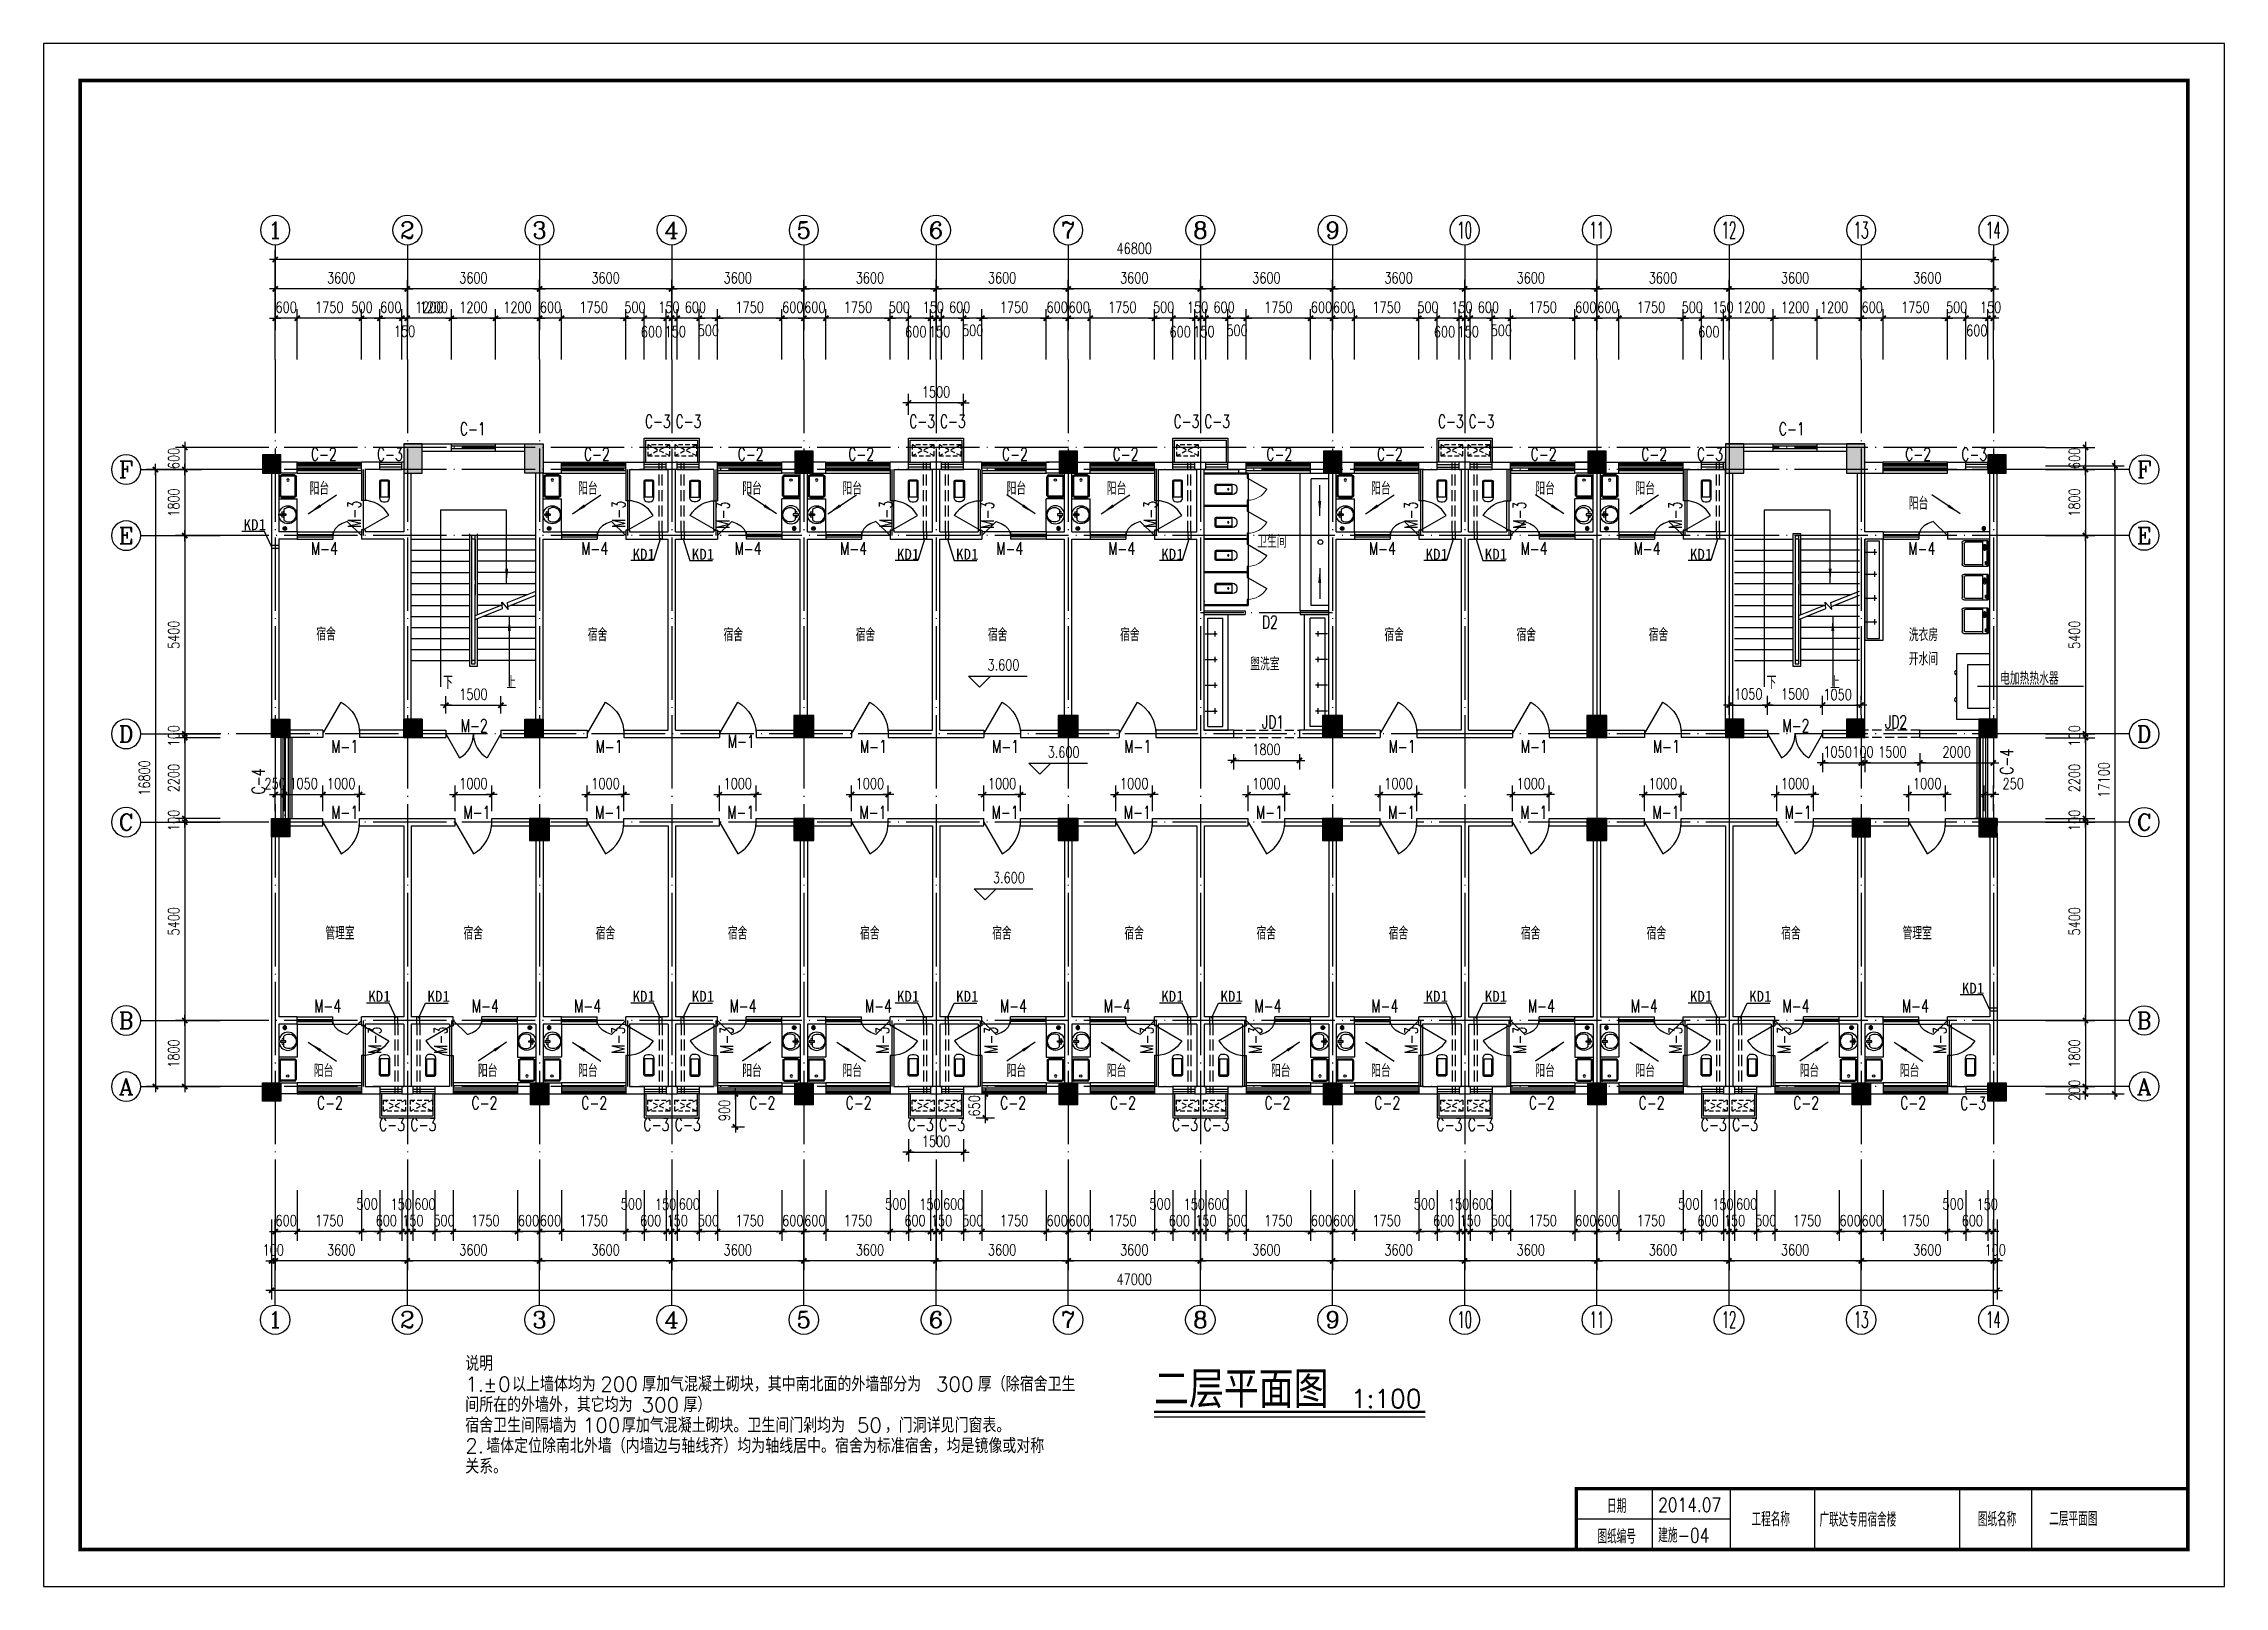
# Model space of a CAD drawing. Extents: x -105837 to 547563, y 466041 to 508041.
# Drawn here: x 72363 to 131763, y 466041 to 508041 of the extents above; entities that cross this region are included whole.
import ezdxf
from ezdxf.enums import TextEntityAlignment as Align

# ---------------------------------------------------------------- set-up
doc = ezdxf.new("R2010")
doc.units = 0
doc.header["$LTSCALE"] = 1000
doc.header["$MEASUREMENT"] = 0
for name, pattern in [('DASH', [0.35, 0.25, -0.1]), ('DOTE', [2.42, 2, -0.2, 0.02, -0.2]), ('HIDDEN2', [0.1875, 0.125, -0.0625])]:
    doc.linetypes.add(name, pattern=pattern)
doc.layers.get('0').update_dxf_attribs({"linetype": 'CONTINUOUS'})
doc.layers.get('DEFPOINTS').update_dxf_attribs({"linetype": 'CONTINUOUS'})
for name, color, linetype in [('2106', 2, 'CONTINUOUS'), ('AXIS', 3, 'CONTINUOUS'), ('AXIS_TEXT', 7, 'CONTINUOUS'), ('COLUMN', 4, 'CONTINUOUS'), ('DIM_SYMB', 3, 'CONTINUOUS'), ('DOTE', 1, 'DOTE'), ('FUR', 3, 'CONTINUOUS'), ('K-空调', 33, 'CONTINUOUS'), ('LATRINE', 6, 'CONTINUOUS'), ('LVTRY', 6, 'CONTINUOUS'), ('PUB_DIM', 3, 'CONTINUOUS'), ('PUB_TEXT', 7, 'CONTINUOUS'), ('PUB_TITLE', 4, 'CONTINUOUS'), ('STAIR', 2, 'CONTINUOUS'), ('S详图索引', 7, 'CONTINUOUS'), ('t-填充', 8, 'CONTINUOUS'), ('TOTHER', 7, 'CONTINUOUS'), ('WALL', 255, 'CONTINUOUS'), ('WINDOW', 4, 'CONTINUOUS'), ('WINDOW_TEXT', 7, 'CONTINUOUS'), ('文字', 7, 'CONTINUOUS'), ('洁具', 6, 'CONTINUOUS'), ('管井', 5, 'CONTINUOUS'), ('门窗名称', 7, 'CONTINUOUS')]:
    doc.layers.add(name, color=color, linetype=linetype)
doc.styles.add('COMPLEX', font='COMPLEX.shx')
doc.styles.add('DIM_FONT', font='SIMPLEX.shx', dxfattribs={"width": 0.75})
doc.styles.add('SIMPLEX', font='SIMPLEX.SHX')
doc.styles.get("Standard").update_dxf_attribs({"font": 'txt.shx', "bigfont": 'hzdx.shx'})
doc.styles.add('国标仿宋', font='SIMPLEX.shx', dxfattribs={"width": 0.75, "bigfont": 'gbhzfs.shx'})
doc.styles.add('黑体', font='simhei.ttf', dxfattribs={"width": 0.7})
doc.dimstyles.new('DIMN', dxfattribs={"dimtxt": 300, "dimasz": 1, "dimexe": 250, "dimexo": 300, "dimgap": 150, "dimtad": 1, "dimdec": 0, "dimzin": 0, "dimdsep": 46, "dimtxsty": 'DIM_FONT', "dimblk": '_DIMX', "dimcen": 0.09, "dimclrt": 7, "dimadec": 0, "dimazin": 0, "dimtfac": 1, "dimtdec": 0, "dimtix": 1, "dimtmove": 2, "dimatfit": 3, "dimldrblk": '_DIMX', "dimfxl": 1, "dimtolj": 1, "dimtzin": 0, "dimarcsym": 0})

msp = doc.modelspace()

# ---------------------------------------------------------------- texts
at = {"layer": 'PUB_DIM', "color": 7, "style": 'DIM_FONT', "width": 0.75}
for p in [(98508.01526, 491124.83851), (100145.38837, 488753.71915), (98655.17818, 485334.47306)]:
    msp.add_text('3.600', height=300, dxfattribs=at).set_placement(p, align=Align.MIDDLE)
at = {"layer": 'PUB_TEXT'}
for s, height, p in [('说明', 400, (83846.88586, 471906.7069)), ('1.', 400, (83846.88586, 471346.7069)), ('±', 400, (84342.12396, 471346.7069)), ('0', 400, (84742.12396, 471346.7069)), ('以上墙体均为', 400, (85123.07634, 471346.7069)), ('200', 400, (87523.07634, 471346.7069)), ('厚加气混凝土砌块，其中南北面的外墙部分为', 400, (88665.93348, 471346.7069)), ('300', 400, (96665.93348, 471346.7069)), ('厚（除宿舍卫生', 400, (97808.79062, 471346.7069)), ('二层平面图', 1000, (102610.00777, 470900.87436)), ('间所在的外墙外，其它均为', 400, (83846.88586, 470786.7069)), ('300', 400, (88646.88586, 470786.7069)), ('厚）', 400, (89789.743, 470786.7069)), ('1:100', 500, (107965.91328, 470900.87436)), ('宿舍卫生间隔墙为', 400, (83846.88586, 470226.7069)), ('100', 400, (87046.88586, 470226.7069)), ('厚加气混凝土砌块。卫生间门剁均为', 400, (88113.55253, 470226.7069)), ('50', 400, (94513.55253, 470226.7069)), ('，门洞详见门窗表。', 400, (95275.45729, 470226.7069)), ('2.', 400, (83846.88586, 469666.7069)), ('墙体定位除南北外墙（内墙边与轴线齐）均为轴线居中。宿舍为标准宿舍，均是镜像或对称', 400, (84418.31443, 469666.7069)), ('关系。', 400, (83846.88586, 469106.7069))]:
    msp.add_text(s, height=height, dxfattribs=at).set_placement(p)
at = {"layer": 'S详图索引', "style": '国标仿宋', "width": 0.8}
for s, p in [('阳台', (79609.22072, 495756.07454, 1272.79221)), ('阳台', (86924.14428, 495756.07454, 1272.79221)), ('阳台', (91394.22558, 495756.07454, 1272.79221)), ('阳台', (94124.14428, 495756.07454, 1272.79221)), ('阳台', (98594.22558, 495756.07454, 1272.79221)), ('阳台', (101324.14428, 495756.07454, 1272.79221)), ('阳台', (108524.14428, 495756.07454, 1272.79221)), ('阳台', (112994.22558, 495756.07454, 1272.79221)), ('阳台', (115724.14428, 495756.07454, 1272.79221)), ('阳台', (123166.55257, 495350.68099)), ('卫生间', (105420.8555, 494312.55601)), ('宿舍', (79790.85721, 491790.53364)), ('宿舍', (87186.40077, 491772.01901)), ('宿舍', (90883.198, 491772.01901)), ('宿舍', (94483.198, 491772.01901)), ('宿舍', (98083.198, 491772.01901)), ('宿舍', (101683.198, 491772.01901)), ('宿舍', (108883.198, 491772.01901)), ('宿舍', (112483.198, 491772.01901)), ('宿舍', (116083.198, 491772.01901)), ('洗衣房', (123166.55257, 491772.01901)), ('盥洗室', (105228.63724, 490976.84373)), ('开水间', (123166.55257, 491114.60235)), ('下', (83243.94731, 490474.94914)), ('上', (84970.95505, 490474.94914)), ('下', (119293.94731, 490474.94914)), ('上', (121020.95505, 490474.94914)), ('电加热热水器', (125654.36031, 490584.96008)), ('管理室', (80037.95332, 483647.33994)), ('宿舍', (83800.81096, 483647.33994)), ('宿舍', (87400.81096, 483647.33994)), ('宿舍', (91000.81096, 483647.33994)), ('宿舍', (94600.81096, 483647.33994)), ('宿舍', (98200.81096, 483647.33994)), ('宿舍', (101800.81096, 483647.33994)), ('宿舍', (105400.81096, 483647.33994)), ('宿舍', (109000.81096, 483647.33994)), ('宿舍', (112600.81096, 483647.33994)), ('宿舍', (116024.85263, 483647.33994)), ('宿舍', (119690.61357, 483647.33994)), ('管理室', (122997.66356, 483647.33994)), ('阳台', (79724.14428, 479903.32333, 1272.79221)), ('阳台', (84194.22558, 479903.32333, 1272.79221)), ('阳台', (86924.14428, 479903.32333, 1272.79221)), ('阳台', (91394.22558, 479903.32333, 1272.79221)), ('阳台', (94124.14428, 479903.32333, 1272.79221)), ('阳台', (98594.22558, 479903.32333, 1272.79221)), ('阳台', (101324.14428, 479903.32333, 1272.79221)), ('阳台', (105794.22558, 479903.32333, 1272.79221)), ('阳台', (108524.14428, 479903.32333, 1272.79221)), ('阳台', (112994.22558, 479903.32333, 1272.79221)), ('阳台', (115724.14428, 479903.32333, 1272.79221)), ('阳台', (120194.22558, 479903.32333, 1272.79221)), ('阳台', (122924.14428, 479903.32333, 1272.79221))]:
    msp.add_text(s, height=350, dxfattribs=at).set_placement(p)
at = {"layer": '文字', "style": '国标仿宋', "width": 0.8}
for s, p in [('日期', (115210.5703, 468036.1241)), ('工程名称', (119406.34296, 467675.97785)), ('图纸名称', (125570.26312, 467674.49886)), ('图纸编号', (115210.5703, 467204.5241))]:
    msp.add_text(s, height=385, dxfattribs=at).set_placement(p, align=Align.CENTER)
for s, p in [('2014.07', (116340.73263, 468069.67468)), ('广联达专用宿舍楼', (120733.45327, 467663.7237)), ('二层平面图', (126993.16313, 467686.89994)), ('建施-04', (116340.73263, 467238.07468))]:
    msp.add_text(s, height=385, dxfattribs=at).set_placement(p)
at = {"layer": '管井', "ltscale": 0.5, "style": '黑体'}
for rotation, p in [(359.999689053, (78115.13449, 494944.37674)), (0.000310947, (88710.54944, 494139.68496)), (359.999689053, (90323.78494, 494139.68496)), (0.000310947, (95910.54944, 494139.68496)), (359.999689053, (97523.78494, 494139.68496)), (0.000310947, (103110.54944, 494139.68496)), (0.000310947, (110310.54944, 494139.68496)), (359.999689053, (111923.78494, 494139.68496)), (0.000310947, (117510.54944, 494139.68496)), (359.999689053, (124917.67798, 482325.57375, 1272.79221)), (359.999689053, (81510.54944, 482104.58813)), (0.000310947, (83123.78494, 482104.58813)), (359.999689053, (88710.54944, 482104.58813)), (0.000310947, (90323.78494, 482104.58813)), (359.999689053, (95910.54944, 482104.58813)), (0.000310947, (97523.78494, 482104.58813)), (359.999689053, (103110.54944, 482104.58813)), (0.000310947, (104723.78494, 482104.58813)), (359.999689053, (110310.54944, 482104.58813)), (0.000310947, (111923.78494, 482104.58813)), (359.999689053, (117510.54944, 482104.58813)), (0.000310947, (119123.78494, 482104.58813))]:
    msp.add_text('KD1', height=300, rotation=rotation, dxfattribs=at).set_placement(p, align=Align.MIDDLE)
at = {"layer": '门窗名称', "style": '国标仿宋', "width": 0.7}
for s, p in [('C-3', (88740.63062, 497582.06717)), ('C-3', (89575.9133, 497582.06717)), ('C-3', (95940.63062, 497582.06717)), ('C-3', (96775.9133, 497582.06717)), ('C-3', (103140.63062, 497582.06717)), ('C-3', (103975.9133, 497582.06717)), ('C-3', (110340.63062, 497582.06717)), ('C-3', (111175.9133, 497582.06717)), ('C-1', (83701.07086, 497379.05931)), ('C-1', (119627.08042, 497379.05931)), ('C-2', (79642.5472, 496689.63742)), ('C-3', (81442.79212, 496684.16632)), ('C-2', (87080.70362, 496689.63742)), ('C-2', (91268.75838, 496689.63742)), ('C-2', (94280.70362, 496689.63742)), ('C-2', (98468.75838, 496689.63742)), ('C-2', (101480.70362, 496689.63742)), ('C-2', (105668.75838, 496689.63742)), ('C-2', (108680.70362, 496689.63742)), ('C-2', (112868.75838, 496689.63742)), ('C-2', (115880.70362, 496689.63742)), ('C-3', (117399.50768, 496686.57786)), ('C-2', (123067.5791, 496689.63742)), ('C-3', (124599.08026, 496684.83396)), ('M-4', (79642.5472, 494122.19318)), ('M-4', (87005.15454, 494122.19318)), ('M-4', (91181.89789, 494122.19318)), ('M-4', (94055.89066, 494122.19318)), ('M-4', (98310.56183, 494122.19318)), ('M-4', (101358.75224, 494122.19318)), ('M-4', (108459.64813, 494122.19318)), ('M-4', (112589.82449, 494122.19318)), ('M-4', (115669.45638, 494122.19318)), ('M-4', (123151.8686, 494122.19318)), ('D2', (105549.39843, 492116.36288)), ('M-2', (83722.36005, 489297.80477)), ('JD1', (105549.39843, 489399.23055)), ('M-2', (119722.61005, 489297.80477)), ('JD2', (122522.77668, 489399.23055)), ('M-1', (80195.6038, 488730.91061)), ('M-1', (87395.6038, 488730.91061)), ('M-1', (90995.6038, 488869.60046)), ('M-1', (94595.6038, 488730.91061)), ('M-1', (98195.6038, 488730.91061)), ('M-1', (101795.6038, 488730.91061)), ('M-1', (108995.6038, 488730.91061)), ('M-1', (112595.6038, 488730.91061)), ('M-1', (116195.3538, 488730.91061)), ('M-1', (80195.6038, 486937.8573)), ('M-1', (83795.6038, 486937.8573)), ('M-1', (87383.8898, 486937.8573)), ('M-1', (90983.8898, 486937.8573)), ('M-1', (94583.8898, 486937.8573)), ('M-1', (98183.8898, 486937.8573)), ('M-1', (101783.8898, 486937.8573)), ('M-1', (105383.8898, 486937.8573)), ('M-1', (108983.8898, 486937.8573)), ('M-1', (112583.8898, 486937.8573)), ('M-1', (116183.6398, 486937.8573)), ('M-1', (119784.1398, 486937.8573)), ('M-4', (79731.54724, 481667.17466, -1272.79221)), ('M-4', (84025.51554, 481667.17466, -1272.79221)), ('M-4', (86812.28647, 481667.17466, -1272.79221)), ('M-4', (91045.82112, 481667.17466, -1272.79221)), ('M-4', (94733.25915, 481667.17466, -1272.79221)), ('M-4', (98409.84384, 481667.17466, -1272.79221)), ('M-4', (101237.68194, 481667.17466, -1272.79221)), ('M-4', (105342.78415, 481667.17466, -1272.79221)), ('M-4', (108524.91837, 481667.17466, -1272.79221)), ('M-4', (112790.22956, 481667.17466, -1272.79221)), ('M-4', (115590.81254, 481667.17466, -1272.79221)), ('M-4', (119724.59165, 481667.17466, -1272.79221)), ('M-4', (122978.28783, 481667.17466, -1272.79221)), ('C-2', (79810.70568, 479028.35439)), ('C-2', (84017.89226, 479028.35439)), ('C-2', (87010.70568, 479028.35439)), ('C-2', (91588.06438, 479028.35439)), ('C-2', (94210.70568, 479028.35439)), ('C-2', (98417.89226, 479028.35439)), ('C-2', (101410.70568, 479028.35439)), ('C-2', (105617.89226, 479028.35439)), ('C-2', (108610.70568, 479028.35439)), ('C-2', (112817.89226, 479028.35439)), ('C-2', (115810.70568, 479028.35439)), ('C-2', (120017.89226, 479028.35439)), ('C-2', (122935.70568, 479028.35439)), ('C-3', (124569.77166, 479015.95573)), ('C-3', (81500.72166, 478438.97478)), ('C-3', (82354.68088, 478438.97478)), ('C-3', (88700.72166, 478438.97478)), ('C-3', (89554.68088, 478438.97478)), ('C-3', (95900.72166, 478438.97478)), ('C-3', (96754.68088, 478438.97478)), ('C-3', (103100.72166, 478438.97478)), ('C-3', (103954.68088, 478438.97478)), ('C-3', (110300.72166, 478438.97478)), ('C-3', (111154.68088, 478438.97478)), ('C-3', (117500.72166, 478438.97478)), ('C-3', (118354.68088, 478438.97478))]:
    msp.add_text(s, height=350, dxfattribs=at).set_placement(p)
for s, p in [('M-3', (80999.46208, 494858.98317)), ('M-3', (88199.46208, 494858.98317)), ('M-3', (91043.1134, 494835.36545)), ('M-3', (95485.35755, 494858.98317)), ('M-3', (98243.1134, 494835.36545)), ('M-3', (102685.35755, 494858.98317)), ('M-3', (109783.28248, 494835.36545)), ('M-3', (112737.16768, 494835.36545)), ('M-3', (116983.28248, 494835.36545)), ('C-4', (78384.50536, 487603.01256)), ('C-4', (126009.73559, 488139.27398)), ('M-3', (81558.25803, 480545.19041)), ('M-3', (83351.76262, 480540.26738)), ('M-3', (88188.61618, 480545.19041)), ('M-3', (91145.00221, 480540.26738)), ('M-3', (95388.61618, 480545.19041)), ('M-3', (98345.00221, 480540.26738)), ('M-3', (102588.61618, 480545.19041)), ('M-3', (105545.00221, 480540.26738)), ('M-3', (109788.61618, 480545.19041)), ('M-3', (112745.00221, 480540.26738)), ('M-3', (116988.61618, 480545.19041)), ('M-3', (119945.00221, 480540.26738)), ('M-3', (124188.61618, 480545.19041))]:
    msp.add_text(s, height=350, rotation=90, dxfattribs=at).set_placement(p)

# ---------------------------------------------------------------- blocks, each defined once
blk = doc.blocks.new('_FZHK')
blk.add_lwpolyline([(-0.5, -0.5), (0.5, -0.5), (0.5, 0.5), (-0.5, 0.5)], close=True)
blk = doc.blocks.new('10')
at = {"layer": '2106', "color": 8}
for points in [[(219229, 297660), (218729, 297660), (219229, 296860), (218729, 296860)], [(222529, 297660), (222029, 297660), (222529, 296860), (222029, 296860)], [(255229, 297660), (254729, 297660), (255229, 296860), (254729, 296860)], [(258529, 297660), (258029, 297660), (258529, 296860), (258029, 296860)], [(215379, 297360), (214879, 297360), (215379, 296860), (214879, 296860)], [(229879, 297460), (229379, 297460), (229879, 296860), (229379, 296860)], [(237079, 297460), (236579, 297460), (237079, 296860), (236579, 296860)], [(244279, 297460), (243779, 297460), (244279, 296860), (243779, 296860)], [(251479, 297460), (250979, 297460), (251479, 296860), (250979, 296860)], [(262379, 297360), (261879, 297360), (262379, 296860), (261879, 296860)], [(215629, 290160), (215129, 290160), (215629, 289660), (215129, 289660)], [(219229, 290160), (218729, 290160), (219229, 289660), (218729, 289660)], [(222529, 290160), (222029, 290160), (222529, 289660), (222029, 289660)], [(229904, 290260), (229354, 290260), (229904, 289660), (229354, 289660)], [(237104, 290260), (236554, 290260), (237104, 289660), (236554, 289660)], [(244304, 290260), (243754, 290260), (244304, 289660), (243754, 289660)], [(251504, 290260), (250954, 290260), (251504, 289660), (250954, 289660)], [(255229, 290160), (254729, 290160), (255229, 289660), (254729, 289660)], [(258529, 290160), (258029, 290160), (258529, 289660), (258029, 289660)], [(262129, 290160), (261629, 290160), (262129, 289660), (261629, 289660)], [(215629, 287460), (215129, 287460), (215629, 286960), (215129, 286960)], [(222704, 287460), (222154, 287460), (222704, 286860), (222154, 286860)], [(229904, 287460), (229354, 287460), (229904, 286860), (229354, 286860)], [(237104, 287460), (236554, 287460), (237104, 286860), (236554, 286860)], [(244304, 287460), (243754, 287460), (244304, 286860), (243754, 286860)], [(251504, 287460), (250954, 287460), (251504, 286860), (250954, 286860)], [(258679, 287460), (258179, 287460), (258679, 286960), (258179, 286960)], [(262129, 287460), (261629, 287460), (262129, 286960), (261629, 286960)], [(215379, 280260), (214879, 280260), (215379, 279760), (214879, 279760)], [(222679, 280260), (222179, 280260), (222679, 279660), (222179, 279660)], [(229879, 280260), (229379, 280260), (229879, 279660), (229379, 279660)], [(237079, 280260), (236579, 280260), (237079, 279660), (236579, 279660)], [(244279, 280260), (243779, 280260), (244279, 279660), (243779, 279660)], [(251479, 280260), (250979, 280260), (251479, 279660), (250979, 279660)], [(258679, 280260), (258179, 280260), (258679, 279660), (258179, 279660)], [(262379, 280260), (261879, 280260), (262379, 279760), (261879, 279760)]]:
    blk.add_solid(points, dxfattribs=at)
at = {"layer": 'COLUMN'}
for points in [[(219229, 297660), (218729, 297660), (218729, 296860), (219229, 296860)], [(222029, 297660), (222529, 297660), (222529, 296860), (222029, 296860)], [(254729, 296860), (255229, 296860), (255229, 297660), (254729, 297660)], [(258029, 296860), (258529, 296860), (258529, 297660), (258029, 297660)], [(229379, 296860), (229879, 296860), (229879, 297460), (229379, 297460)], [(236579, 296860), (237079, 296860), (237079, 297460), (236579, 297460)], [(243779, 296860), (244279, 296860), (244279, 297460), (243779, 297460)], [(250979, 296860), (251479, 296860), (251479, 297460), (250979, 297460)], [(261879, 296860), (262379, 296860), (262379, 297360), (261879, 297360)], [(215129, 290160), (215629, 290160), (215629, 289660), (215129, 289660)], [(219229, 290160), (218729, 290160), (218729, 289660), (219229, 289660)], [(218729, 290160), (219229, 290160), (219229, 289660), (218729, 289660)], [(222029, 290160), (222529, 290160), (222529, 289660), (222029, 289660)], [(229904, 290260), (229354, 290260), (229354, 289660), (229904, 289660)], [(236554, 289660), (237104, 289660), (237104, 290260), (236554, 290260)], [(243754, 289660), (244304, 289660), (244304, 290260), (243754, 290260)], [(250954, 289660), (251504, 289660), (251504, 290260), (250954, 290260)], [(255229, 290160), (254729, 290160), (254729, 289660), (255229, 289660)], [(258529, 290160), (258029, 290160), (258029, 289660), (258529, 289660)], [(261629, 289660), (262129, 289660), (262129, 290160), (261629, 290160)], [(215629, 286960), (215129, 286960), (215129, 287460), (215629, 287460)], [(222154, 286860), (222704, 286860), (222704, 287460), (222154, 287460)], [(229354, 286860), (229904, 286860), (229904, 287460), (229354, 287460)], [(236554, 286860), (237104, 286860), (237104, 287460), (236554, 287460)], [(243754, 286860), (244304, 286860), (244304, 287460), (243754, 287460)], [(250954, 286860), (251504, 286860), (251504, 287460), (250954, 287460)], [(258179, 286960), (258679, 286960), (258679, 287460), (258179, 287460)], [(261629, 286960), (262129, 286960), (262129, 287460), (261629, 287460)], [(215379, 279760), (214879, 279760), (214879, 280260), (215379, 280260)], [(222679, 279660), (222179, 279660), (222179, 280260), (222679, 280260)], [(229879, 279660), (229379, 279660), (229379, 280260), (229879, 280260)], [(237079, 279660), (236579, 279660), (236579, 280260), (237079, 280260)], [(244279, 279660), (243779, 279660), (243779, 280260), (244279, 280260)], [(251479, 279660), (250979, 279660), (250979, 280260), (251479, 280260)], [(258679, 279660), (258179, 279660), (258179, 280260), (258679, 280260)], [(262379, 279760), (261879, 279760), (261879, 280260), (262379, 280260)]]:
    blk.add_lwpolyline(points, close=True, dxfattribs=at)
at = {"layer": 'COLUMN', "xscale": 500, "yscale": 500, "zscale": 500}
blk.add_blockref('_FZHK', (215129, 297110), dxfattribs=at)
blk = doc.blocks.new('831OOUV1')
for p, q in [((100, 0), (-100, 0)), ((-140, -40), (-140, -480)), ((140, -470), (-140, -470)), ((-110, -40), (-110, -470)), ((100, -30), (-100, -30)), ((-30, -590), (30, -590)), ((110, -470), (110, -40)), ((140, -480), (140, -40))]:
    blk.add_line(p, q)
for centre, radius, start, end in [((-100, -40), 40, 90, 180), ((100, -40), 40, 0, 90), ((-30, -480), 110, 180, 270), ((-100, -40), 10, 90, 180), ((30, -480), 110, 270, 0), ((100, -40), 10, 0, 90)]:
    blk.add_arc(centre, radius, start, end)
at = {"width": 0.8, "flags": 9}
for tag in ['XSIZE', 'YSIZE']:
    blk.add_attdef(tag, (0, 0), '', height=0.5, dxfattribs=at)
blk = doc.blocks.new('_WBLK')
for p, q in [((-0.5, 0.5), (0.5, 0.5)), ((0.5, 0.167), (-0.5, 0.167)), ((0.5, -0.167), (-0.5, -0.167)), ((-0.5, -0.5), (0.5, -0.5))]:
    blk.add_line(p, q)
at = {"layer": 'WINDOW_TEXT', "style": 'SIMPLEX', "flags": 9}
blk.add_attdef('A', text='', height=1, dxfattribs=at).set_placement((0, 1.5), align=Align.MIDDLE)
blk = doc.blocks.new('_DIMX')
blk.add_line((-150, 0), (150, 0))
at = {"const_width": 50}
blk.add_lwpolyline([(-70, -70), (70, 70)], dxfattribs=at)
blk = doc.blocks.new('*D617')
at = {"layer": 'AXIS', "color": 0, "lineweight": -2, "transparency": 16777216}
for p, q in [((118420, 476825), (118420, 475450)), ((119020, 476825), (119020, 475450)), ((119019, 475700), (118421, 475700))]:
    blk.add_line(p, q, dxfattribs=at)
at = {"layer": 'DEFPOINTS', "color": 0, "transparency": 16777216}
for p in [(118420, 477125, 1273), (119020, 477125, 1273), (118420, 475700)]:
    blk.add_point(p, dxfattribs=at)
at = {"layer": 'AXIS', "color": 0, "lineweight": -2, "transparency": 16777216, "rotation": 180}
blk.add_blockref('_DIMX', (118420, 475700), dxfattribs=at)
at = {"layer": 'AXIS', "color": 0, "lineweight": -2, "transparency": 16777216}
blk.add_blockref('_DIMX', (119020, 475700), dxfattribs=at)
at = {"layer": 'AXIS', "color": 7, "transparency": 16777216, "insert": (118750, 476449), "char_height": 300, "attachment_point": 5, "style": 'DIM_FONT'}
blk.add_mtext('\\A1;600', dxfattribs=at)
blk = doc.blocks.new('*D618')
at = {"layer": 'AXIS', "color": 0, "lineweight": -2, "transparency": 16777216}
for p, q in [((78670, 500239), (78670, 502414)), ((125469, 502164), (78671, 502164)), ((125470, 500239), (125470, 502414))]:
    blk.add_line(p, q, dxfattribs=at)
at = {"layer": 'DEFPOINTS', "color": 0, "transparency": 16777216}
for p in [(78670, 502164), (78670, 499939), (125470, 499939)]:
    blk.add_point(p, dxfattribs=at)
at = {"layer": 'AXIS', "color": 0, "lineweight": -2, "transparency": 16777216}
for p, rotation in [((78670, 502164), 179.9999999999991), ((125470, 502164), 359.9999999999991)]:
    blk.add_blockref('_DIMX', p, dxfattribs=dict(at, rotation=rotation))
at = {"layer": 'AXIS', "color": 7, "transparency": 16777216, "insert": (102070, 502464), "char_height": 300, "attachment_point": 5, "style": 'DIM_FONT'}
blk.add_mtext('\\A1;46800', dxfattribs=at)
blk = doc.blocks.new('*D619')
at = {"layer": 'DEFPOINTS', "color": 0, "transparency": 16777216}
for p in [(78570, 476325), (125570, 476325), (78570, 474100)]:
    blk.add_point(p, dxfattribs=at)
at = {"layer": 'PUB_DIM', "color": 0, "lineweight": -2, "transparency": 16777216}
for p, q in [((78570, 476025), (78570, 473850)), ((125570, 476025), (125570, 473850)), ((125569, 474100), (78571, 474100))]:
    blk.add_line(p, q, dxfattribs=at)
at = {"layer": 'PUB_DIM', "color": 0, "lineweight": -2, "transparency": 16777216, "rotation": 180}
blk.add_blockref('_DIMX', (78570, 474100), dxfattribs=at)
at = {"layer": 'PUB_DIM', "color": 0, "lineweight": -2, "transparency": 16777216}
blk.add_blockref('_DIMX', (125570, 474100), dxfattribs=at)
at = {"layer": 'PUB_DIM', "color": 7, "transparency": 16777216, "insert": (102070, 474400), "char_height": 300, "attachment_point": 5, "style": 'DIM_FONT'}
blk.add_mtext('\\A1;47000', dxfattribs=at)
blk = doc.blocks.new('*D620')
at = {"layer": 'AXIS', "color": 0, "lineweight": -2, "transparency": 16777216}
for p, q in [((119020, 476825), (119020, 475450)), ((119520, 476825), (119520, 475450)), ((119019, 475700), (119018, 475700)), ((119520, 475700), (119020, 475700)), ((119521, 475700), (119522, 475700))]:
    blk.add_line(p, q, dxfattribs=at)
at = {"layer": 'DEFPOINTS', "color": 0, "transparency": 16777216}
for p in [(119020, 477125, 1273), (119520, 477125, 1273), (119020, 475700)]:
    blk.add_point(p, dxfattribs=at)
at = {"layer": 'AXIS', "color": 0, "lineweight": -2, "transparency": 16777216}
blk.add_blockref('_DIMX', (119020, 475700), dxfattribs=at)
at = {"layer": 'AXIS', "color": 0, "lineweight": -2, "transparency": 16777216, "rotation": 180}
blk.add_blockref('_DIMX', (119520, 475700), dxfattribs=at)
at = {"layer": 'AXIS', "color": 7, "transparency": 16777216, "insert": (119270, 476000), "char_height": 300, "attachment_point": 5, "style": 'DIM_FONT'}
blk.add_mtext('\\A1;500', dxfattribs=at)
blk = doc.blocks.new('*D621')
at = {"layer": 'AXIS', "color": 0, "lineweight": -2, "transparency": 16777216}
for p, q in [((118270, 476025), (118270, 474650)), ((121870, 476025), (121870, 474650)), ((121869, 474900), (118271, 474900))]:
    blk.add_line(p, q, dxfattribs=at)
at = {"layer": 'DEFPOINTS', "color": 0, "transparency": 16777216}
for p in [(118270, 476325), (121870, 476325), (118270, 474900)]:
    blk.add_point(p, dxfattribs=at)
at = {"layer": 'AXIS', "color": 0, "lineweight": -2, "transparency": 16777216, "rotation": 180}
blk.add_blockref('_DIMX', (118270, 474900), dxfattribs=at)
at = {"layer": 'AXIS', "color": 0, "lineweight": -2, "transparency": 16777216}
blk.add_blockref('_DIMX', (121870, 474900), dxfattribs=at)
at = {"layer": 'AXIS', "color": 7, "transparency": 16777216, "insert": (120070, 475200), "char_height": 300, "attachment_point": 5, "style": 'DIM_FONT'}
blk.add_mtext('\\A1;3600', dxfattribs=at)
blk = doc.blocks.new('*D624')
at = {"layer": 'AXIS', "color": 0, "lineweight": -2, "transparency": 16777216}
for p, q in [((118270, 499439), (118270, 500814)), ((119470, 499439), (119470, 500814)), ((119469, 500564), (118271, 500564))]:
    blk.add_line(p, q, dxfattribs=at)
at = {"layer": 'DEFPOINTS', "color": 0, "transparency": 16777216}
for p in [(118270, 500564), (118270, 499139), (119470, 499139, 1273)]:
    blk.add_point(p, dxfattribs=at)
at = {"layer": 'AXIS', "color": 0, "lineweight": -2, "transparency": 16777216, "rotation": 180}
blk.add_blockref('_DIMX', (118270, 500564), dxfattribs=at)
at = {"layer": 'AXIS', "color": 0, "lineweight": -2, "transparency": 16777216}
blk.add_blockref('_DIMX', (119470, 500564), dxfattribs=at)
at = {"layer": 'AXIS', "color": 7, "transparency": 16777216, "insert": (118870, 500864), "char_height": 300, "attachment_point": 5, "style": 'DIM_FONT'}
blk.add_mtext('\\A1;1200', dxfattribs=at)
blk = doc.blocks.new('*D625')
at = {"layer": 'AXIS', "color": 0, "lineweight": -2, "transparency": 16777216}
for p, q in [((118270, 500239), (118270, 501614)), ((121869, 501364), (118271, 501364)), ((121870, 500239), (121870, 501614))]:
    blk.add_line(p, q, dxfattribs=at)
at = {"layer": 'DEFPOINTS', "color": 0, "transparency": 16777216}
for p in [(118270, 501364), (118270, 499939), (121870, 499939)]:
    blk.add_point(p, dxfattribs=at)
at = {"layer": 'AXIS', "color": 0, "lineweight": -2, "transparency": 16777216, "rotation": 180}
blk.add_blockref('_DIMX', (118270, 501364), dxfattribs=at)
at = {"layer": 'AXIS', "color": 0, "lineweight": -2, "transparency": 16777216}
blk.add_blockref('_DIMX', (121870, 501364), dxfattribs=at)
at = {"layer": 'AXIS', "color": 7, "transparency": 16777216, "insert": (120070, 501664), "char_height": 300, "attachment_point": 5, "style": 'DIM_FONT'}
blk.add_mtext('\\A1;3600', dxfattribs=at)
blk = doc.blocks.new('_dblk')
blk.add_line((-0.5, 0), (0, -0.866))
blk.add_arc((-0.5, 0), 1, 300, 0)
at = {"layer": 'WINDOW_TEXT', "style": 'SIMPLEX', "flags": 9}
blk.add_attdef('A', text='', height=1, dxfattribs=at).set_placement((0, 1.5), align=Align.MIDDLE)
blk = doc.blocks.new('*D626')
at = {"layer": 'AXIS', "color": 0, "lineweight": -2, "transparency": 16777216}
for p, q in [((77176, 496447), (75959, 496447)), ((76209, 496446), (76209, 494648)), ((77176, 494647), (75959, 494647))]:
    blk.add_line(p, q, dxfattribs=at)
at = {"layer": 'DEFPOINTS', "color": 0, "transparency": 16777216}
for p in [(77476, 496447), (76209, 494647), (77476, 494647)]:
    blk.add_point(p, dxfattribs=at)
at = {"layer": 'AXIS', "color": 0, "lineweight": -2, "transparency": 16777216}
for p, rotation in [((76209, 496447), 90), ((76209, 494647), 270)]:
    blk.add_blockref('_DIMX', p, dxfattribs=dict(at, rotation=rotation))
at = {"layer": 'AXIS', "color": 7, "transparency": 16777216, "insert": (75909, 495547), "char_height": 300, "attachment_point": 5, "rotation": 90, "style": 'DIM_FONT'}
blk.add_mtext('\\A1;1800', dxfattribs=at)
blk = doc.blocks.new('*D627')
at = {"layer": 'AXIS', "color": 0, "lineweight": -2, "transparency": 16777216}
for p, q in [((77176, 496447), (75159, 496447)), ((75409, 496446), (75409, 479648)), ((77176, 479647), (75159, 479647))]:
    blk.add_line(p, q, dxfattribs=at)
at = {"layer": 'DEFPOINTS', "color": 0, "transparency": 16777216}
for p in [(77476, 496447), (75409, 479647), (77476, 479647)]:
    blk.add_point(p, dxfattribs=at)
at = {"layer": 'AXIS', "color": 0, "lineweight": -2, "transparency": 16777216}
for p, rotation in [((75409, 496447), 90), ((75409, 479647), 270)]:
    blk.add_blockref('_DIMX', p, dxfattribs=dict(at, rotation=rotation))
at = {"layer": 'AXIS', "color": 7, "transparency": 16777216, "insert": (75109, 488047), "char_height": 300, "attachment_point": 5, "rotation": 90, "style": 'DIM_FONT'}
blk.add_mtext('\\A1;16800', dxfattribs=at)
blk = doc.blocks.new('*D628')
at = {"layer": 'AXIS', "color": 0, "lineweight": -2, "transparency": 16777216}
for p, q in [((77176, 486847), (75959, 486847)), ((76209, 486846), (76209, 481448)), ((77176, 481447), (75959, 481447))]:
    blk.add_line(p, q, dxfattribs=at)
at = {"layer": 'DEFPOINTS', "color": 0, "transparency": 16777216}
for p in [(77476, 486847), (76209, 481447), (77476, 481447)]:
    blk.add_point(p, dxfattribs=at)
at = {"layer": 'AXIS', "color": 0, "lineweight": -2, "transparency": 16777216}
for p, rotation in [((76209, 486847), 90), ((76209, 481447), 270)]:
    blk.add_blockref('_DIMX', p, dxfattribs=dict(at, rotation=rotation))
at = {"layer": 'AXIS', "color": 7, "transparency": 16777216, "insert": (75909, 484147), "char_height": 300, "attachment_point": 5, "rotation": 90, "style": 'DIM_FONT'}
blk.add_mtext('\\A1;5400', dxfattribs=at)
blk = doc.blocks.new('*D629')
at = {"layer": 'AXIS', "color": 0, "lineweight": -2, "transparency": 16777216}
for p, q in [((77176, 481447), (75959, 481447)), ((76209, 481446), (76209, 479648)), ((77176, 479647), (75959, 479647))]:
    blk.add_line(p, q, dxfattribs=at)
at = {"layer": 'DEFPOINTS', "color": 0, "transparency": 16777216}
for p in [(77476, 481447), (76209, 479647), (77476, 479647)]:
    blk.add_point(p, dxfattribs=at)
at = {"layer": 'AXIS', "color": 0, "lineweight": -2, "transparency": 16777216}
for p, rotation in [((76209, 481447), 90), ((76209, 479647), 270)]:
    blk.add_blockref('_DIMX', p, dxfattribs=dict(at, rotation=rotation))
at = {"layer": 'AXIS', "color": 7, "transparency": 16777216, "insert": (75909, 480547), "char_height": 300, "attachment_point": 5, "rotation": 90, "style": 'DIM_FONT'}
blk.add_mtext('\\A1;1800', dxfattribs=at)
blk = doc.blocks.new('*D630')
at = {"layer": 'AXIS', "color": 0, "lineweight": -2, "transparency": 16777216}
for p, q in [((77176, 494647), (75959, 494647)), ((76209, 494646), (76209, 489248)), ((77176, 489247), (75959, 489247))]:
    blk.add_line(p, q, dxfattribs=at)
at = {"layer": 'DEFPOINTS', "color": 0, "transparency": 16777216}
for p in [(77476, 494647), (76209, 489247), (77476, 489247)]:
    blk.add_point(p, dxfattribs=at)
at = {"layer": 'AXIS', "color": 0, "lineweight": -2, "transparency": 16777216}
for p, rotation in [((76209, 494647), 90), ((76209, 489247), 270)]:
    blk.add_blockref('_DIMX', p, dxfattribs=dict(at, rotation=rotation))
at = {"layer": 'AXIS', "color": 7, "transparency": 16777216, "insert": (75909, 491947), "char_height": 300, "attachment_point": 5, "rotation": 90, "style": 'DIM_FONT'}
blk.add_mtext('\\A1;5400', dxfattribs=at)
blk = doc.blocks.new('_axiso')
blk.add_circle((0, 0), 0.5)
at = {"layer": 'AXIS_TEXT', "style": 'COMPLEX', "width": 1.041667}
blk.add_attdef('A', text='', height=0.56, dxfattribs=at).set_placement((-0.25, -0.28), (0.25, -0.28), align=Align.FIT)
blk = doc.blocks.new('*D631')
at = {"layer": 'DEFPOINTS', "color": 0, "transparency": 16777216}
for p in [(77558, 497047), (76209, 496447), (77558, 496447)]:
    blk.add_point(p, dxfattribs=at)
at = {"layer": 'PUB_DIM', "color": 0, "lineweight": -2, "transparency": 16777216}
for p, q in [((77258, 497047), (75959, 497047)), ((76209, 497048), (76209, 497049)), ((76209, 497047), (76209, 496447)), ((77258, 496447), (75959, 496447)), ((76209, 496446), (76209, 496445))]:
    blk.add_line(p, q, dxfattribs=at)
for p, rotation in [((76209, 497047), 270), ((76209, 496447), 90)]:
    blk.add_blockref('_DIMX', p, dxfattribs=dict(at, rotation=rotation))
at = {"layer": 'PUB_DIM', "color": 7, "transparency": 16777216, "insert": (75909, 496747), "char_height": 300, "attachment_point": 5, "rotation": 90, "style": 'DIM_FONT'}
blk.add_mtext('\\A1;600', dxfattribs=at)
blk = doc.blocks.new('*D632')
at = {"layer": 'DEFPOINTS', "color": 0, "transparency": 16777216}
for p in [(102570, 487596), (101570, 486847), (102570, 486847)]:
    blk.add_point(p, dxfattribs=at)
at = {"layer": 'PUB_DIM', "color": 0, "lineweight": -2, "transparency": 16777216}
for p, q in [((101570, 487147), (101570, 487846)), ((102570, 487147), (102570, 487846)), ((101569, 487596), (101568, 487596)), ((101570, 487596), (102570, 487596)), ((102571, 487596), (102572, 487596))]:
    blk.add_line(p, q, dxfattribs=at)
blk.add_blockref('_DIMX', (101570, 487596), dxfattribs=at)
at = {"layer": 'PUB_DIM', "color": 0, "lineweight": -2, "transparency": 16777216, "rotation": 180}
blk.add_blockref('_DIMX', (102570, 487596), dxfattribs=at)
at = {"layer": 'PUB_DIM', "color": 7, "transparency": 16777216, "insert": (102070, 487896), "char_height": 300, "attachment_point": 5, "style": 'DIM_FONT'}
blk.add_mtext('\\A1;1000', dxfattribs=at)
blk = doc.blocks.new('*D633')
at = {"layer": 'AXIS', "color": 0, "lineweight": -2, "transparency": 16777216}
for p, q in [((100870, 499439), (100870, 500814)), ((102620, 499439), (102620, 500814)), ((102619, 500564), (100871, 500564))]:
    blk.add_line(p, q, dxfattribs=at)
at = {"layer": 'DEFPOINTS', "color": 0, "transparency": 16777216}
for p in [(100870, 500564), (100870, 499139, 1273), (102620, 499139, 1273)]:
    blk.add_point(p, dxfattribs=at)
at = {"layer": 'AXIS', "color": 0, "lineweight": -2, "transparency": 16777216, "rotation": 180}
blk.add_blockref('_DIMX', (100870, 500564), dxfattribs=at)
at = {"layer": 'AXIS', "color": 0, "lineweight": -2, "transparency": 16777216}
blk.add_blockref('_DIMX', (102620, 500564), dxfattribs=at)
at = {"layer": 'AXIS', "color": 7, "transparency": 16777216, "insert": (101745, 500864), "char_height": 300, "attachment_point": 5, "style": 'DIM_FONT'}
blk.add_mtext('\\A1;1750', dxfattribs=at)
blk = doc.blocks.new('*D634')
at = {"layer": 'AXIS', "color": 0, "lineweight": -2, "transparency": 16777216}
for p, q in [((100870, 476825), (100870, 475450)), ((102620, 476825), (102620, 475450)), ((102619, 475700), (100871, 475700))]:
    blk.add_line(p, q, dxfattribs=at)
at = {"layer": 'DEFPOINTS', "color": 0, "transparency": 16777216}
for p in [(100870, 477125, 1273), (102620, 477125, 1273), (100870, 475700)]:
    blk.add_point(p, dxfattribs=at)
at = {"layer": 'AXIS', "color": 0, "lineweight": -2, "transparency": 16777216, "rotation": 180}
blk.add_blockref('_DIMX', (100870, 475700), dxfattribs=at)
at = {"layer": 'AXIS', "color": 0, "lineweight": -2, "transparency": 16777216}
blk.add_blockref('_DIMX', (102620, 475700), dxfattribs=at)
at = {"layer": 'AXIS', "color": 7, "transparency": 16777216, "insert": (101745, 476000), "char_height": 300, "attachment_point": 5, "style": 'DIM_FONT'}
blk.add_mtext('\\A1;1750', dxfattribs=at)
blk = doc.blocks.new('*D635')
at = {"layer": 'AXIS', "color": 0, "lineweight": -2, "transparency": 16777216}
for p, q in [((100270, 500239), (100270, 501614)), ((103869, 501364), (100271, 501364)), ((103870, 500239), (103870, 501614))]:
    blk.add_line(p, q, dxfattribs=at)
at = {"layer": 'DEFPOINTS', "color": 0, "transparency": 16777216}
for p in [(100270, 501364), (100270, 499939), (103870, 499939)]:
    blk.add_point(p, dxfattribs=at)
at = {"layer": 'AXIS', "color": 0, "lineweight": -2, "transparency": 16777216, "rotation": 180}
blk.add_blockref('_DIMX', (100270, 501364), dxfattribs=at)
at = {"layer": 'AXIS', "color": 0, "lineweight": -2, "transparency": 16777216}
blk.add_blockref('_DIMX', (103870, 501364), dxfattribs=at)
at = {"layer": 'AXIS', "color": 7, "transparency": 16777216, "insert": (102070, 501664), "char_height": 300, "attachment_point": 5, "style": 'DIM_FONT'}
blk.add_mtext('\\A1;3600', dxfattribs=at)
blk = doc.blocks.new('_B8IMA')
for p, q in [((0.277, 1.929), (0.202, 1.656)), ((0.5, 0), (0.277, 1.929)), ((0.202, 1.656), (0.14, 1.31)), ((0.14, 1.31), (0.093, 0.906)), ((0.093, 0.906), (0.064, 0.463)), ((-0.5, 0.5), (0.056, 0.5)), ((0.064, 0.463), (0.055, 0)), ((0.056, 0.5), (0.056, -0.5)), ((-0.5, 0.15), (0.056, 0.15)), ((-0.5, -0.15), (0.056, -0.15)), ((-0.5, -0.5), (0.056, -0.5))]:
    blk.add_line(p, q)
blk = doc.blocks.new('*D636')
at = {"layer": 'AXIS', "color": 0, "lineweight": -2, "transparency": 16777216}
for p, q in [((100270, 476025), (100270, 474650)), ((103870, 476025), (103870, 474650)), ((103869, 474900), (100271, 474900))]:
    blk.add_line(p, q, dxfattribs=at)
at = {"layer": 'DEFPOINTS', "color": 0, "transparency": 16777216}
for p in [(100270, 476325), (103870, 476325), (100270, 474900)]:
    blk.add_point(p, dxfattribs=at)
at = {"layer": 'AXIS', "color": 0, "lineweight": -2, "transparency": 16777216, "rotation": 180}
blk.add_blockref('_DIMX', (100270, 474900), dxfattribs=at)
at = {"layer": 'AXIS', "color": 0, "lineweight": -2, "transparency": 16777216}
blk.add_blockref('_DIMX', (103870, 474900), dxfattribs=at)
at = {"layer": 'AXIS', "color": 7, "transparency": 16777216, "insert": (102070, 475200), "char_height": 300, "attachment_point": 5, "style": 'DIM_FONT'}
blk.add_mtext('\\A1;3600', dxfattribs=at)
blk = doc.blocks.new('*D637')
at = {"layer": 'AXIS', "color": 0, "lineweight": -2, "transparency": 16777216}
for p, q in [((89470, 499439), (89470, 500814)), ((89620, 499439), (89620, 500814)), ((89469, 500564), (89468, 500564)), ((89620, 500564), (89470, 500564)), ((89621, 500564), (89622, 500564))]:
    blk.add_line(p, q, dxfattribs=at)
at = {"layer": 'DEFPOINTS', "color": 0, "transparency": 16777216}
for p in [(89470, 500564), (89470, 499139), (89620, 499139, 1273)]:
    blk.add_point(p, dxfattribs=at)
at = {"layer": 'AXIS', "color": 0, "lineweight": -2, "transparency": 16777216}
blk.add_blockref('_DIMX', (89470, 500564), dxfattribs=at)
at = {"layer": 'AXIS', "color": 0, "lineweight": -2, "transparency": 16777216, "rotation": 180}
blk.add_blockref('_DIMX', (89620, 500564), dxfattribs=at)
at = {"layer": 'AXIS', "color": 7, "transparency": 16777216, "insert": (89570, 500202), "char_height": 300, "attachment_point": 5, "style": 'DIM_FONT'}
blk.add_mtext('\\A1;150', dxfattribs=at)
blk = doc.blocks.new('*D638')
at = {"layer": 'AXIS', "color": 0, "lineweight": -2, "transparency": 16777216}
for p, q in [((89320, 499439), (89320, 500814)), ((89470, 499439), (89470, 500814)), ((89319, 500564), (89318, 500564)), ((89470, 500564), (89320, 500564)), ((89471, 500564), (89472, 500564))]:
    blk.add_line(p, q, dxfattribs=at)
at = {"layer": 'DEFPOINTS', "color": 0, "transparency": 16777216}
for p in [(89320, 500564), (89320, 499139, 1273), (89470, 499139)]:
    blk.add_point(p, dxfattribs=at)
at = {"layer": 'AXIS', "color": 0, "lineweight": -2, "transparency": 16777216}
blk.add_blockref('_DIMX', (89320, 500564), dxfattribs=at)
at = {"layer": 'AXIS', "color": 0, "lineweight": -2, "transparency": 16777216, "rotation": 180}
blk.add_blockref('_DIMX', (89470, 500564), dxfattribs=at)
at = {"layer": 'AXIS', "color": 7, "transparency": 16777216, "insert": (89395, 500864), "char_height": 300, "attachment_point": 5, "style": 'DIM_FONT'}
blk.add_mtext('\\A1;150', dxfattribs=at)
blk = doc.blocks.new('*D639')
at = {"layer": 'AXIS', "color": 0, "lineweight": -2, "transparency": 16777216}
for p, q in [((85870, 500239), (85870, 501614)), ((89469, 501364), (85871, 501364)), ((89470, 500239), (89470, 501614))]:
    blk.add_line(p, q, dxfattribs=at)
at = {"layer": 'DEFPOINTS', "color": 0, "transparency": 16777216}
for p in [(85870, 501364), (85870, 499939), (89470, 499939)]:
    blk.add_point(p, dxfattribs=at)
at = {"layer": 'AXIS', "color": 0, "lineweight": -2, "transparency": 16777216, "rotation": 180}
blk.add_blockref('_DIMX', (85870, 501364), dxfattribs=at)
at = {"layer": 'AXIS', "color": 0, "lineweight": -2, "transparency": 16777216}
blk.add_blockref('_DIMX', (89470, 501364), dxfattribs=at)
at = {"layer": 'AXIS', "color": 7, "transparency": 16777216, "insert": (87670, 501664), "char_height": 300, "attachment_point": 5, "style": 'DIM_FONT'}
blk.add_mtext('\\A1;3600', dxfattribs=at)
blk = doc.blocks.new('*D641')
at = {"layer": 'AXIS', "color": 0, "lineweight": -2, "transparency": 16777216}
for p, q in [((89470, 476825), (89470, 475450)), ((89620, 476825), (89620, 475450)), ((89469, 475700), (89468, 475700)), ((89620, 475700), (89470, 475700)), ((89621, 475700), (89622, 475700))]:
    blk.add_line(p, q, dxfattribs=at)
at = {"layer": 'DEFPOINTS', "color": 0, "transparency": 16777216}
for p in [(89470, 477125), (89620, 477125, 1273), (89470, 475700)]:
    blk.add_point(p, dxfattribs=at)
at = {"layer": 'AXIS', "color": 0, "lineweight": -2, "transparency": 16777216}
blk.add_blockref('_DIMX', (89470, 475700), dxfattribs=at)
at = {"layer": 'AXIS', "color": 0, "lineweight": -2, "transparency": 16777216, "rotation": 180}
blk.add_blockref('_DIMX', (89620, 475700), dxfattribs=at)
at = {"layer": 'AXIS', "color": 7, "transparency": 16777216, "insert": (89620, 476000), "char_height": 300, "attachment_point": 5, "style": 'DIM_FONT'}
blk.add_mtext('\\A1;150', dxfattribs=at)
blk = doc.blocks.new('*D642')
at = {"layer": 'AXIS', "color": 0, "lineweight": -2, "transparency": 16777216}
for p, q in [((89320, 476825), (89320, 475450)), ((89470, 476825), (89470, 475450)), ((89319, 475700), (89318, 475700)), ((89470, 475700), (89320, 475700)), ((89471, 475700), (89472, 475700))]:
    blk.add_line(p, q, dxfattribs=at)
at = {"layer": 'DEFPOINTS', "color": 0, "transparency": 16777216}
for p in [(89320, 477125, 1273), (89470, 477125), (89320, 475700)]:
    blk.add_point(p, dxfattribs=at)
at = {"layer": 'AXIS', "color": 0, "lineweight": -2, "transparency": 16777216}
blk.add_blockref('_DIMX', (89320, 475700), dxfattribs=at)
at = {"layer": 'AXIS', "color": 0, "lineweight": -2, "transparency": 16777216, "rotation": 180}
blk.add_blockref('_DIMX', (89470, 475700), dxfattribs=at)
at = {"layer": 'AXIS', "color": 7, "transparency": 16777216, "insert": (89306, 476444), "char_height": 300, "attachment_point": 5, "style": 'DIM_FONT'}
blk.add_mtext('\\A1;150', dxfattribs=at)
blk = doc.blocks.new('*D643')
at = {"layer": 'AXIS', "color": 0, "lineweight": -2, "transparency": 16777216}
for p, q in [((85870, 476025), (85870, 474650)), ((89470, 476025), (89470, 474650)), ((89469, 474900), (85871, 474900))]:
    blk.add_line(p, q, dxfattribs=at)
at = {"layer": 'DEFPOINTS', "color": 0, "transparency": 16777216}
for p in [(85870, 476325), (89470, 476325), (85870, 474900)]:
    blk.add_point(p, dxfattribs=at)
at = {"layer": 'AXIS', "color": 0, "lineweight": -2, "transparency": 16777216, "rotation": 180}
blk.add_blockref('_DIMX', (85870, 474900), dxfattribs=at)
at = {"layer": 'AXIS', "color": 0, "lineweight": -2, "transparency": 16777216}
blk.add_blockref('_DIMX', (89470, 474900), dxfattribs=at)
at = {"layer": 'AXIS', "color": 7, "transparency": 16777216, "insert": (87670, 475200), "char_height": 300, "attachment_point": 5, "style": 'DIM_FONT'}
blk.add_mtext('\\A1;3600', dxfattribs=at)
blk = doc.blocks.new('*D644')
at = {"layer": 'AXIS', "color": 0, "lineweight": -2, "transparency": 16777216}
for p, q in [((89620, 476825), (89620, 475450)), ((90220, 476825), (90220, 475450)), ((90219, 475700), (89621, 475700))]:
    blk.add_line(p, q, dxfattribs=at)
at = {"layer": 'DEFPOINTS', "color": 0, "transparency": 16777216}
for p in [(89620, 477125, 1273), (90220, 477125, 1273), (89620, 475700)]:
    blk.add_point(p, dxfattribs=at)
at = {"layer": 'AXIS', "color": 0, "lineweight": -2, "transparency": 16777216, "rotation": 180}
blk.add_blockref('_DIMX', (89620, 475700), dxfattribs=at)
at = {"layer": 'AXIS', "color": 0, "lineweight": -2, "transparency": 16777216}
blk.add_blockref('_DIMX', (90220, 475700), dxfattribs=at)
at = {"layer": 'AXIS', "color": 7, "transparency": 16777216, "insert": (89950, 476449), "char_height": 300, "attachment_point": 5, "style": 'DIM_FONT'}
blk.add_mtext('\\A1;600', dxfattribs=at)
blk = doc.blocks.new('*D645')
at = {"layer": 'AXIS', "color": 0, "lineweight": -2, "transparency": 16777216}
for p, q in [((89470, 476025), (89470, 474650)), ((93070, 476025), (93070, 474650)), ((93069, 474900), (89471, 474900))]:
    blk.add_line(p, q, dxfattribs=at)
at = {"layer": 'DEFPOINTS', "color": 0, "transparency": 16777216}
for p in [(89470, 476325), (93070, 476325), (89470, 474900)]:
    blk.add_point(p, dxfattribs=at)
at = {"layer": 'AXIS', "color": 0, "lineweight": -2, "transparency": 16777216, "rotation": 180}
blk.add_blockref('_DIMX', (89470, 474900), dxfattribs=at)
at = {"layer": 'AXIS', "color": 0, "lineweight": -2, "transparency": 16777216}
blk.add_blockref('_DIMX', (93070, 474900), dxfattribs=at)
at = {"layer": 'AXIS', "color": 7, "transparency": 16777216, "insert": (91270, 475200), "char_height": 300, "attachment_point": 5, "style": 'DIM_FONT'}
blk.add_mtext('\\A1;3600', dxfattribs=at)
blk = doc.blocks.new('*D647')
at = {"layer": 'AXIS', "color": 0, "lineweight": -2, "transparency": 16777216}
for p, q in [((89470, 500239), (89470, 501614)), ((93069, 501364), (89471, 501364)), ((93070, 500239), (93070, 501614))]:
    blk.add_line(p, q, dxfattribs=at)
at = {"layer": 'DEFPOINTS', "color": 0, "transparency": 16777216}
for p in [(89470, 501364), (89470, 499939), (93070, 499939)]:
    blk.add_point(p, dxfattribs=at)
at = {"layer": 'AXIS', "color": 0, "lineweight": -2, "transparency": 16777216, "rotation": 180}
blk.add_blockref('_DIMX', (89470, 501364), dxfattribs=at)
at = {"layer": 'AXIS', "color": 0, "lineweight": -2, "transparency": 16777216}
blk.add_blockref('_DIMX', (93070, 501364), dxfattribs=at)
at = {"layer": 'AXIS', "color": 7, "transparency": 16777216, "insert": (91270, 501664), "char_height": 300, "attachment_point": 5, "style": 'DIM_FONT'}
blk.add_mtext('\\A1;3600', dxfattribs=at)
blk = doc.blocks.new('*D648')
at = {"layer": 'AXIS', "color": 0, "lineweight": -2, "transparency": 16777216}
for p, q in [((89620, 499439), (89620, 500814)), ((90220, 499439), (90220, 500814)), ((90219, 500564), (89621, 500564))]:
    blk.add_line(p, q, dxfattribs=at)
at = {"layer": 'DEFPOINTS', "color": 0, "transparency": 16777216}
for p in [(89620, 500564), (89620, 499139, 1273), (90220, 499139, 1273)]:
    blk.add_point(p, dxfattribs=at)
at = {"layer": 'AXIS', "color": 0, "lineweight": -2, "transparency": 16777216, "rotation": 180}
blk.add_blockref('_DIMX', (89620, 500564), dxfattribs=at)
at = {"layer": 'AXIS', "color": 0, "lineweight": -2, "transparency": 16777216}
blk.add_blockref('_DIMX', (90220, 500564), dxfattribs=at)
at = {"layer": 'AXIS', "color": 7, "transparency": 16777216, "insert": (90117, 500864), "char_height": 300, "attachment_point": 5, "style": 'DIM_FONT'}
blk.add_mtext('\\A1;600', dxfattribs=at)
blk = doc.blocks.new('*D649')
at = {"layer": 'AXIS', "color": 0, "lineweight": -2, "transparency": 16777216}
for p, q in [((83520, 476825), (83520, 475450)), ((85270, 476825), (85270, 475450)), ((85269, 475700), (83521, 475700))]:
    blk.add_line(p, q, dxfattribs=at)
at = {"layer": 'DEFPOINTS', "color": 0, "transparency": 16777216}
for p in [(83520, 477125, 1273), (85270, 477125, 1273), (83520, 475700)]:
    blk.add_point(p, dxfattribs=at)
at = {"layer": 'AXIS', "color": 0, "lineweight": -2, "transparency": 16777216, "rotation": 180}
blk.add_blockref('_DIMX', (83520, 475700), dxfattribs=at)
at = {"layer": 'AXIS', "color": 0, "lineweight": -2, "transparency": 16777216}
blk.add_blockref('_DIMX', (85270, 475700), dxfattribs=at)
at = {"layer": 'AXIS', "color": 7, "transparency": 16777216, "insert": (84395, 476000), "char_height": 300, "attachment_point": 5, "style": 'DIM_FONT'}
blk.add_mtext('\\A1;1750', dxfattribs=at)
blk = doc.blocks.new('*D650')
at = {"layer": 'AXIS', "color": 0, "lineweight": -2, "transparency": 16777216}
for p, q in [((82270, 476025), (82270, 474650)), ((85870, 476025), (85870, 474650)), ((85869, 474900), (82271, 474900))]:
    blk.add_line(p, q, dxfattribs=at)
at = {"layer": 'DEFPOINTS', "color": 0, "transparency": 16777216}
for p in [(82270, 476325), (85870, 476325), (82270, 474900)]:
    blk.add_point(p, dxfattribs=at)
at = {"layer": 'AXIS', "color": 0, "lineweight": -2, "transparency": 16777216, "rotation": 180}
blk.add_blockref('_DIMX', (82270, 474900), dxfattribs=at)
at = {"layer": 'AXIS', "color": 0, "lineweight": -2, "transparency": 16777216}
blk.add_blockref('_DIMX', (85870, 474900), dxfattribs=at)
at = {"layer": 'AXIS', "color": 7, "transparency": 16777216, "insert": (84070, 475200), "char_height": 300, "attachment_point": 5, "style": 'DIM_FONT'}
blk.add_mtext('\\A1;3600', dxfattribs=at)
blk = doc.blocks.new('*D651')
at = {"layer": 'AXIS', "color": 0, "lineweight": -2, "transparency": 16777216}
for p, q in [((83020, 476825), (83020, 475450)), ((83520, 476825), (83520, 475450)), ((83019, 475700), (83018, 475700)), ((83520, 475700), (83020, 475700)), ((83521, 475700), (83522, 475700))]:
    blk.add_line(p, q, dxfattribs=at)
at = {"layer": 'DEFPOINTS', "color": 0, "transparency": 16777216}
for p in [(83020, 477125, 1273), (83520, 477125, 1273), (83020, 475700)]:
    blk.add_point(p, dxfattribs=at)
at = {"layer": 'AXIS', "color": 0, "lineweight": -2, "transparency": 16777216}
blk.add_blockref('_DIMX', (83020, 475700), dxfattribs=at)
at = {"layer": 'AXIS', "color": 0, "lineweight": -2, "transparency": 16777216, "rotation": 180}
blk.add_blockref('_DIMX', (83520, 475700), dxfattribs=at)
at = {"layer": 'AXIS', "color": 7, "transparency": 16777216, "insert": (83270, 476000), "char_height": 300, "attachment_point": 5, "style": 'DIM_FONT'}
blk.add_mtext('\\A1;500', dxfattribs=at)
blk = doc.blocks.new('*D652')
at = {"layer": 'AXIS', "color": 0, "lineweight": -2, "transparency": 16777216}
for p, q in [((79270, 476825), (79270, 475450)), ((81020, 476825), (81020, 475450)), ((81019, 475700), (79271, 475700))]:
    blk.add_line(p, q, dxfattribs=at)
at = {"layer": 'DEFPOINTS', "color": 0, "transparency": 16777216}
for p in [(79270, 477125, 1273), (81020, 477125, 1273), (79270, 475700)]:
    blk.add_point(p, dxfattribs=at)
at = {"layer": 'AXIS', "color": 0, "lineweight": -2, "transparency": 16777216, "rotation": 180}
blk.add_blockref('_DIMX', (79270, 475700), dxfattribs=at)
at = {"layer": 'AXIS', "color": 0, "lineweight": -2, "transparency": 16777216}
blk.add_blockref('_DIMX', (81020, 475700), dxfattribs=at)
at = {"layer": 'AXIS', "color": 7, "transparency": 16777216, "insert": (80145, 476000), "char_height": 300, "attachment_point": 5, "style": 'DIM_FONT'}
blk.add_mtext('\\A1;1750', dxfattribs=at)
blk = doc.blocks.new('*D653')
at = {"layer": 'AXIS', "color": 0, "lineweight": -2, "transparency": 16777216}
for p, q in [((78670, 476025), (78670, 474650)), ((82270, 476025), (82270, 474650)), ((82269, 474900), (78671, 474900))]:
    blk.add_line(p, q, dxfattribs=at)
at = {"layer": 'DEFPOINTS', "color": 0, "transparency": 16777216}
for p in [(78670, 476325), (82270, 476325), (78670, 474900)]:
    blk.add_point(p, dxfattribs=at)
at = {"layer": 'AXIS', "color": 0, "lineweight": -2, "transparency": 16777216, "rotation": 180}
blk.add_blockref('_DIMX', (78670, 474900), dxfattribs=at)
at = {"layer": 'AXIS', "color": 0, "lineweight": -2, "transparency": 16777216}
blk.add_blockref('_DIMX', (82270, 474900), dxfattribs=at)
at = {"layer": 'AXIS', "color": 7, "transparency": 16777216, "insert": (80470, 475200), "char_height": 300, "attachment_point": 5, "style": 'DIM_FONT'}
blk.add_mtext('\\A1;3600', dxfattribs=at)
blk = doc.blocks.new('*D654')
at = {"layer": 'AXIS', "color": 0, "lineweight": -2, "transparency": 16777216}
for p, q in [((78670, 476825), (78670, 475450)), ((79270, 476825), (79270, 475450)), ((78669, 475700), (78668, 475700)), ((79270, 475700), (78670, 475700)), ((79271, 475700), (79272, 475700))]:
    blk.add_line(p, q, dxfattribs=at)
at = {"layer": 'DEFPOINTS', "color": 0, "transparency": 16777216}
for p in [(78670, 477125), (79270, 477125, 1273), (78670, 475700)]:
    blk.add_point(p, dxfattribs=at)
at = {"layer": 'AXIS', "color": 0, "lineweight": -2, "transparency": 16777216}
blk.add_blockref('_DIMX', (78670, 475700), dxfattribs=at)
at = {"layer": 'AXIS', "color": 0, "lineweight": -2, "transparency": 16777216, "rotation": 180}
blk.add_blockref('_DIMX', (79270, 475700), dxfattribs=at)
at = {"layer": 'AXIS', "color": 7, "transparency": 16777216, "insert": (78970, 476000), "char_height": 300, "attachment_point": 5, "style": 'DIM_FONT'}
blk.add_mtext('\\A1;600', dxfattribs=at)
blk = doc.blocks.new('*D655')
at = {"layer": 'DEFPOINTS', "color": 0, "transparency": 16777216}
for p in [(78570, 476325), (78670, 476325), (78670, 474900)]:
    blk.add_point(p, dxfattribs=at)
at = {"layer": 'PUB_DIM', "color": 0, "lineweight": -2, "transparency": 16777216}
for p, q in [((78570, 476025), (78570, 474650)), ((78670, 476025), (78670, 474650)), ((78569, 474900), (78568, 474900)), ((78570, 474900), (78670, 474900)), ((78671, 474900), (78672, 474900))]:
    blk.add_line(p, q, dxfattribs=at)
blk.add_blockref('_DIMX', (78570, 474900), dxfattribs=at)
at = {"layer": 'PUB_DIM', "color": 0, "lineweight": -2, "transparency": 16777216, "rotation": 180}
blk.add_blockref('_DIMX', (78670, 474900), dxfattribs=at)
at = {"layer": 'PUB_DIM', "color": 7, "transparency": 16777216, "insert": (78620, 475200), "char_height": 300, "attachment_point": 5, "style": 'DIM_FONT'}
blk.add_mtext('\\A1;100', dxfattribs=at)
blk = doc.blocks.new('*D656')
at = {"layer": 'AXIS', "color": 0, "lineweight": -2, "transparency": 16777216}
for p, q in [((81520, 476825), (81520, 475450)), ((82120, 476825), (82120, 475450)), ((82119, 475700), (81521, 475700))]:
    blk.add_line(p, q, dxfattribs=at)
at = {"layer": 'DEFPOINTS', "color": 0, "transparency": 16777216}
for p in [(81520, 477125, 1273), (82120, 477125, 1273), (81520, 475700)]:
    blk.add_point(p, dxfattribs=at)
at = {"layer": 'AXIS', "color": 0, "lineweight": -2, "transparency": 16777216, "rotation": 180}
blk.add_blockref('_DIMX', (81520, 475700), dxfattribs=at)
at = {"layer": 'AXIS', "color": 0, "lineweight": -2, "transparency": 16777216}
blk.add_blockref('_DIMX', (82120, 475700), dxfattribs=at)
at = {"layer": 'AXIS', "color": 7, "transparency": 16777216, "insert": (81698, 476000), "char_height": 300, "attachment_point": 5, "style": 'DIM_FONT'}
blk.add_mtext('\\A1;600', dxfattribs=at)
blk = doc.blocks.new('*D657')
at = {"layer": 'AXIS', "color": 0, "lineweight": -2, "transparency": 16777216}
for p, q in [((82120, 476825), (82120, 475450)), ((82270, 476825), (82270, 475450)), ((82119, 475700), (82118, 475700)), ((82270, 475700), (82120, 475700)), ((82271, 475700), (82272, 475700))]:
    blk.add_line(p, q, dxfattribs=at)
at = {"layer": 'DEFPOINTS', "color": 0, "transparency": 16777216}
for p in [(82120, 477125, 1273), (82270, 477125), (82120, 475700)]:
    blk.add_point(p, dxfattribs=at)
at = {"layer": 'AXIS', "color": 0, "lineweight": -2, "transparency": 16777216}
blk.add_blockref('_DIMX', (82120, 475700), dxfattribs=at)
at = {"layer": 'AXIS', "color": 0, "lineweight": -2, "transparency": 16777216, "rotation": 180}
blk.add_blockref('_DIMX', (82270, 475700), dxfattribs=at)
at = {"layer": 'AXIS', "color": 7, "transparency": 16777216, "insert": (82106, 476444), "char_height": 300, "attachment_point": 5, "style": 'DIM_FONT'}
blk.add_mtext('\\A1;150', dxfattribs=at)
blk = doc.blocks.new('*D658')
at = {"layer": 'AXIS', "color": 0, "lineweight": -2, "transparency": 16777216}
for p, q in [((81020, 476825), (81020, 475450)), ((81520, 476825), (81520, 475450)), ((81519, 475700), (81021, 475700))]:
    blk.add_line(p, q, dxfattribs=at)
at = {"layer": 'DEFPOINTS', "color": 0, "transparency": 16777216}
for p in [(81020, 477125, 1273), (81520, 477125, 1273), (81020, 475700)]:
    blk.add_point(p, dxfattribs=at)
at = {"layer": 'AXIS', "color": 0, "lineweight": -2, "transparency": 16777216, "rotation": 180}
blk.add_blockref('_DIMX', (81020, 475700), dxfattribs=at)
at = {"layer": 'AXIS', "color": 0, "lineweight": -2, "transparency": 16777216}
blk.add_blockref('_DIMX', (81520, 475700), dxfattribs=at)
at = {"layer": 'AXIS', "color": 7, "transparency": 16777216, "insert": (81175, 476452), "char_height": 300, "attachment_point": 5, "style": 'DIM_FONT'}
blk.add_mtext('\\A1;500', dxfattribs=at)
blk = doc.blocks.new('*D659')
at = {"layer": 'AXIS', "color": 0, "lineweight": -2, "transparency": 16777216}
for p, q in [((82420, 476825), (82420, 475450)), ((83020, 476825), (83020, 475450)), ((83019, 475700), (82421, 475700))]:
    blk.add_line(p, q, dxfattribs=at)
at = {"layer": 'DEFPOINTS', "color": 0, "transparency": 16777216}
for p in [(82420, 477125, 1273), (83020, 477125, 1273), (82420, 475700)]:
    blk.add_point(p, dxfattribs=at)
at = {"layer": 'AXIS', "color": 0, "lineweight": -2, "transparency": 16777216, "rotation": 180}
blk.add_blockref('_DIMX', (82420, 475700), dxfattribs=at)
at = {"layer": 'AXIS', "color": 0, "lineweight": -2, "transparency": 16777216}
blk.add_blockref('_DIMX', (83020, 475700), dxfattribs=at)
at = {"layer": 'AXIS', "color": 7, "transparency": 16777216, "insert": (82750, 476449), "char_height": 300, "attachment_point": 5, "style": 'DIM_FONT'}
blk.add_mtext('\\A1;600', dxfattribs=at)
blk = doc.blocks.new('*D660')
at = {"layer": 'AXIS', "color": 0, "lineweight": -2, "transparency": 16777216}
for p, q in [((82270, 476825), (82270, 475450)), ((82420, 476825), (82420, 475450)), ((82269, 475700), (82268, 475700)), ((82420, 475700), (82270, 475700)), ((82421, 475700), (82422, 475700))]:
    blk.add_line(p, q, dxfattribs=at)
at = {"layer": 'DEFPOINTS', "color": 0, "transparency": 16777216}
for p in [(82270, 477125), (82420, 477125, 1273), (82270, 475700)]:
    blk.add_point(p, dxfattribs=at)
at = {"layer": 'AXIS', "color": 0, "lineweight": -2, "transparency": 16777216}
blk.add_blockref('_DIMX', (82270, 475700), dxfattribs=at)
at = {"layer": 'AXIS', "color": 0, "lineweight": -2, "transparency": 16777216, "rotation": 180}
blk.add_blockref('_DIMX', (82420, 475700), dxfattribs=at)
at = {"layer": 'AXIS', "color": 7, "transparency": 16777216, "insert": (82420, 476000), "char_height": 300, "attachment_point": 5, "style": 'DIM_FONT'}
blk.add_mtext('\\A1;150', dxfattribs=at)
blk = doc.blocks.new('*D661')
at = {"layer": 'AXIS', "color": 0, "lineweight": -2, "transparency": 16777216}
for p, q in [((85870, 476825), (85870, 475450)), ((86470, 476825), (86470, 475450)), ((85869, 475700), (85868, 475700)), ((86470, 475700), (85870, 475700)), ((86471, 475700), (86472, 475700))]:
    blk.add_line(p, q, dxfattribs=at)
at = {"layer": 'DEFPOINTS', "color": 0, "transparency": 16777216}
for p in [(85870, 477125), (86470, 477125, 1273), (85870, 475700)]:
    blk.add_point(p, dxfattribs=at)
at = {"layer": 'AXIS', "color": 0, "lineweight": -2, "transparency": 16777216}
blk.add_blockref('_DIMX', (85870, 475700), dxfattribs=at)
at = {"layer": 'AXIS', "color": 0, "lineweight": -2, "transparency": 16777216, "rotation": 180}
blk.add_blockref('_DIMX', (86470, 475700), dxfattribs=at)
at = {"layer": 'AXIS', "color": 7, "transparency": 16777216, "insert": (86170, 476000), "char_height": 300, "attachment_point": 5, "style": 'DIM_FONT'}
blk.add_mtext('\\A1;600', dxfattribs=at)
blk = doc.blocks.new('*D662')
at = {"layer": 'AXIS', "color": 0, "lineweight": -2, "transparency": 16777216}
for p, q in [((86470, 476825), (86470, 475450)), ((88220, 476825), (88220, 475450)), ((88219, 475700), (86471, 475700))]:
    blk.add_line(p, q, dxfattribs=at)
at = {"layer": 'DEFPOINTS', "color": 0, "transparency": 16777216}
for p in [(86470, 477125, 1273), (88220, 477125, 1273), (86470, 475700)]:
    blk.add_point(p, dxfattribs=at)
at = {"layer": 'AXIS', "color": 0, "lineweight": -2, "transparency": 16777216, "rotation": 180}
blk.add_blockref('_DIMX', (86470, 475700), dxfattribs=at)
at = {"layer": 'AXIS', "color": 0, "lineweight": -2, "transparency": 16777216}
blk.add_blockref('_DIMX', (88220, 475700), dxfattribs=at)
at = {"layer": 'AXIS', "color": 7, "transparency": 16777216, "insert": (87345, 476000), "char_height": 300, "attachment_point": 5, "style": 'DIM_FONT'}
blk.add_mtext('\\A1;1750', dxfattribs=at)
blk = doc.blocks.new('*D663')
at = {"layer": 'AXIS', "color": 0, "lineweight": -2, "transparency": 16777216}
for p, q in [((85270, 476825), (85270, 475450)), ((85870, 476825), (85870, 475450)), ((85269, 475700), (85268, 475700)), ((85870, 475700), (85270, 475700)), ((85871, 475700), (85872, 475700))]:
    blk.add_line(p, q, dxfattribs=at)
at = {"layer": 'DEFPOINTS', "color": 0, "transparency": 16777216}
for p in [(85270, 477125, 1273), (85870, 477125), (85270, 475700)]:
    blk.add_point(p, dxfattribs=at)
at = {"layer": 'AXIS', "color": 0, "lineweight": -2, "transparency": 16777216}
blk.add_blockref('_DIMX', (85270, 475700), dxfattribs=at)
at = {"layer": 'AXIS', "color": 0, "lineweight": -2, "transparency": 16777216, "rotation": 180}
blk.add_blockref('_DIMX', (85870, 475700), dxfattribs=at)
at = {"layer": 'AXIS', "color": 7, "transparency": 16777216, "insert": (85570, 476000), "char_height": 300, "attachment_point": 5, "style": 'DIM_FONT'}
blk.add_mtext('\\A1;600', dxfattribs=at)
blk = doc.blocks.new('*D664')
at = {"layer": 'AXIS', "color": 0, "lineweight": -2, "transparency": 16777216}
for p, q in [((88220, 476825), (88220, 475450)), ((88720, 476825), (88720, 475450)), ((88719, 475700), (88221, 475700))]:
    blk.add_line(p, q, dxfattribs=at)
at = {"layer": 'DEFPOINTS', "color": 0, "transparency": 16777216}
for p in [(88220, 477125, 1273), (88720, 477125, 1273), (88220, 475700)]:
    blk.add_point(p, dxfattribs=at)
at = {"layer": 'AXIS', "color": 0, "lineweight": -2, "transparency": 16777216, "rotation": 180}
blk.add_blockref('_DIMX', (88220, 475700), dxfattribs=at)
at = {"layer": 'AXIS', "color": 0, "lineweight": -2, "transparency": 16777216}
blk.add_blockref('_DIMX', (88720, 475700), dxfattribs=at)
at = {"layer": 'AXIS', "color": 7, "transparency": 16777216, "insert": (88375, 476452), "char_height": 300, "attachment_point": 5, "style": 'DIM_FONT'}
blk.add_mtext('\\A1;500', dxfattribs=at)
blk = doc.blocks.new('*D665')
at = {"layer": 'AXIS', "color": 0, "lineweight": -2, "transparency": 16777216}
for p, q in [((88720, 476825), (88720, 475450)), ((89320, 476825), (89320, 475450)), ((89319, 475700), (88721, 475700))]:
    blk.add_line(p, q, dxfattribs=at)
at = {"layer": 'DEFPOINTS', "color": 0, "transparency": 16777216}
for p in [(88720, 477125, 1273), (89320, 477125, 1273), (88720, 475700)]:
    blk.add_point(p, dxfattribs=at)
at = {"layer": 'AXIS', "color": 0, "lineweight": -2, "transparency": 16777216, "rotation": 180}
blk.add_blockref('_DIMX', (88720, 475700), dxfattribs=at)
at = {"layer": 'AXIS', "color": 0, "lineweight": -2, "transparency": 16777216}
blk.add_blockref('_DIMX', (89320, 475700), dxfattribs=at)
at = {"layer": 'AXIS', "color": 7, "transparency": 16777216, "insert": (88898, 476000), "char_height": 300, "attachment_point": 5, "style": 'DIM_FONT'}
blk.add_mtext('\\A1;600', dxfattribs=at)
blk = doc.blocks.new('*D666')
at = {"layer": 'AXIS', "color": 0, "lineweight": -2, "transparency": 16777216}
for p, q in [((82270, 499439), (82270, 500814)), ((83470, 499439), (83470, 500814)), ((83469, 500564), (82271, 500564))]:
    blk.add_line(p, q, dxfattribs=at)
at = {"layer": 'DEFPOINTS', "color": 0, "transparency": 16777216}
for p in [(82270, 500564), (82270, 499139), (83470, 499139, 1273)]:
    blk.add_point(p, dxfattribs=at)
at = {"layer": 'AXIS', "color": 0, "lineweight": -2, "transparency": 16777216, "rotation": 180}
blk.add_blockref('_DIMX', (82270, 500564), dxfattribs=at)
at = {"layer": 'AXIS', "color": 0, "lineweight": -2, "transparency": 16777216}
blk.add_blockref('_DIMX', (83470, 500564), dxfattribs=at)
at = {"layer": 'AXIS', "color": 7, "transparency": 16777216, "insert": (82992, 500864), "char_height": 300, "attachment_point": 5, "style": 'DIM_FONT'}
blk.add_mtext('\\A1;1200', dxfattribs=at)
blk = doc.blocks.new('*D667')
at = {"layer": 'AXIS', "color": 0, "lineweight": -2, "transparency": 16777216}
for p, q in [((82270, 500239), (82270, 501614)), ((85869, 501364), (82271, 501364)), ((85870, 500239), (85870, 501614))]:
    blk.add_line(p, q, dxfattribs=at)
at = {"layer": 'DEFPOINTS', "color": 0, "transparency": 16777216}
for p in [(82270, 501364), (82270, 499939), (85870, 499939)]:
    blk.add_point(p, dxfattribs=at)
at = {"layer": 'AXIS', "color": 0, "lineweight": -2, "transparency": 16777216, "rotation": 180}
blk.add_blockref('_DIMX', (82270, 501364), dxfattribs=at)
at = {"layer": 'AXIS', "color": 0, "lineweight": -2, "transparency": 16777216}
blk.add_blockref('_DIMX', (85870, 501364), dxfattribs=at)
at = {"layer": 'AXIS', "color": 7, "transparency": 16777216, "insert": (84070, 501664), "char_height": 300, "attachment_point": 5, "style": 'DIM_FONT'}
blk.add_mtext('\\A1;3600', dxfattribs=at)
blk = doc.blocks.new('*D669')
at = {"layer": 'DEFPOINTS', "color": 0, "transparency": 16777216}
for p in [(84570, 487596), (83570, 486847), (84570, 486847)]:
    blk.add_point(p, dxfattribs=at)
at = {"layer": 'PUB_DIM', "color": 0, "lineweight": -2, "transparency": 16777216}
for p, q in [((83570, 487147), (83570, 487846)), ((84570, 487147), (84570, 487846)), ((83569, 487596), (83568, 487596)), ((83570, 487596), (84570, 487596)), ((84571, 487596), (84572, 487596))]:
    blk.add_line(p, q, dxfattribs=at)
blk.add_blockref('_DIMX', (83570, 487596), dxfattribs=at)
at = {"layer": 'PUB_DIM', "color": 0, "lineweight": -2, "transparency": 16777216, "rotation": 180}
blk.add_blockref('_DIMX', (84570, 487596), dxfattribs=at)
at = {"layer": 'PUB_DIM', "color": 7, "transparency": 16777216, "insert": (84070, 487896), "char_height": 300, "attachment_point": 5, "style": 'DIM_FONT'}
blk.add_mtext('\\A1;1000', dxfattribs=at)
blk = doc.blocks.new('_dblk1')
for p, q in [((-0.5, 0), (-0.25, -0.433)), ((0.5, 0), (0.25, -0.433))]:
    blk.add_line(p, q)
for centre, start, end in [((-0.5, 0), 300, 0), ((0.5, 0), 180, 240)]:
    blk.add_arc(centre, 0.5, start, end)
at = {"layer": 'WINDOW_TEXT', "style": 'SIMPLEX', "flags": 9}
blk.add_attdef('A', text='', height=1, dxfattribs=at).set_placement((0, 1.5), align=Align.MIDDLE)
blk = doc.blocks.new('*D670')
at = {"layer": 'AXIS', "color": 0, "lineweight": -2, "transparency": 16777216}
for p, q in [((83470, 499439), (83470, 500814)), ((84670, 499439), (84670, 500814)), ((84669, 500564), (83471, 500564))]:
    blk.add_line(p, q, dxfattribs=at)
at = {"layer": 'DEFPOINTS', "color": 0, "transparency": 16777216}
for p in [(83470, 500564), (83470, 499139, 1273), (84670, 499139, 1273)]:
    blk.add_point(p, dxfattribs=at)
at = {"layer": 'AXIS', "color": 0, "lineweight": -2, "transparency": 16777216, "rotation": 180}
blk.add_blockref('_DIMX', (83470, 500564), dxfattribs=at)
at = {"layer": 'AXIS', "color": 0, "lineweight": -2, "transparency": 16777216}
blk.add_blockref('_DIMX', (84670, 500564), dxfattribs=at)
at = {"layer": 'AXIS', "color": 7, "transparency": 16777216, "insert": (84070, 500864), "char_height": 300, "attachment_point": 5, "style": 'DIM_FONT'}
blk.add_mtext('\\A1;1200', dxfattribs=at)
blk = doc.blocks.new('831PN7ET')
for p, q in [((-255, 0), (255, 0)), ((-305, -410), (-305, -50)), ((-275, -410), (-275, -50)), ((-255, -30), (255, -30)), ((255, -430), (-255, -430)), ((255, -460), (-255, -460)), ((275, -50), (275, -410)), ((305, -50), (305, -410))]:
    blk.add_line(p, q)
blk.add_circle((165, -230), 32.5)
for centre, radius, start, end in [((-255, -50), 50, 90, 180), ((255, -50), 50, 0, 90), ((-255, -410), 50, 180, 270), ((-255, -50), 20, 90, 180), ((-255, -410), 20, 180, 270), ((255, -50), 20, 0, 90), ((255, -410), 50, 270, 0), ((255, -410), 20, 270, 0)]:
    blk.add_arc(centre, radius, start, end)
at = {"width": 0.8, "flags": 9}
for tag in ['XSIZE', 'YSIZE']:
    blk.add_attdef(tag, (0, 0), '', height=0.5, dxfattribs=at)
blk = doc.blocks.new('_E33IEP')
for p, q in [((44, -21), (44, 20)), ((44, 20), (194, 20)), ((135, 135), (135, 20)), ((194, 20), (194, -21)), ((194, -21), (44, -21)), ((135, -21), (135, -144))]:
    blk.add_line(p, q)
for centre, radius in [((248, -5), 246), ((106, 56), 26.7), ((105, -55), 26.7)]:
    blk.add_circle(centre, radius)
blk.add_arc((274, -5), 197, 225.25267, 134.74733)
at = {"style": 'DIM_FONT', "width": 0.8, "flags": 9}
for tag in ['XSIZE', 'YSIZE']:
    blk.add_attdef(tag, (0, 0), '', height=0.5, dxfattribs=at)
at = {"width": 0.8, "flags": 9}
for tag in ['YSIZE', 'XSIZE']:
    blk.add_attdef(tag, (2, -251), '', height=150, dxfattribs=at)
blk = doc.blocks.new('831Q1OE7')
at = {"color": 0}
for p, q in [((-49, 7), (-7, 49)), ((-47, -18), (18, 47)), ((-35, -35), (35, 35)), ((-18, -47), (47, 18)), ((7, -49), (49, -7))]:
    blk.add_line(p, q, dxfattribs=at)
at = {"extrusion": (0, 0, -1)}
blk.add_ellipse((0, 0), major_axis=(35.4, 35.4), ratio=1, dxfattribs=at)
at = {"width": 0.8, "flags": 9}
for tag in ['XSIZE', 'YSIZE']:
    blk.add_attdef(tag, (0, 0), '', height=0.5, dxfattribs=at)
blk = doc.blocks.new('_arrow')
blk.add_solid([(0, 0), (-1, 0.1), (-1, -0.1)])
blk = doc.blocks.new('*D672')
at = {"layer": 'AXIS', "color": 0, "lineweight": -2, "transparency": 16777216}
for p, q in [((78670, 500239), (78670, 501614)), ((82269, 501364), (78671, 501364)), ((82270, 500239), (82270, 501614))]:
    blk.add_line(p, q, dxfattribs=at)
at = {"layer": 'DEFPOINTS', "color": 0, "transparency": 16777216}
for p in [(78670, 501364), (78670, 499939), (82270, 499939)]:
    blk.add_point(p, dxfattribs=at)
at = {"layer": 'AXIS', "color": 0, "lineweight": -2, "transparency": 16777216, "rotation": 180}
blk.add_blockref('_DIMX', (78670, 501364), dxfattribs=at)
at = {"layer": 'AXIS', "color": 0, "lineweight": -2, "transparency": 16777216}
blk.add_blockref('_DIMX', (82270, 501364), dxfattribs=at)
at = {"layer": 'AXIS', "color": 7, "transparency": 16777216, "insert": (80470, 501664), "char_height": 300, "attachment_point": 5, "style": 'DIM_FONT'}
blk.add_mtext('\\A1;3600', dxfattribs=at)
blk = doc.blocks.new('_A1SFU')
blk.add_line((-0.5, 0), (0, -0.866))
blk.add_arc((-0.5, 0), 1, 300, 0)
blk = doc.blocks.new('*D676')
at = {"layer": 'DEFPOINTS', "color": 0, "transparency": 16777216}
for p in [(88170, 487596), (87170, 486847), (88170, 486847)]:
    blk.add_point(p, dxfattribs=at)
at = {"layer": 'PUB_DIM', "color": 0, "lineweight": -2, "transparency": 16777216}
for p, q in [((87170, 487147), (87170, 487846)), ((88170, 487147), (88170, 487846)), ((87169, 487596), (87168, 487596)), ((87170, 487596), (88170, 487596)), ((88171, 487596), (88172, 487596))]:
    blk.add_line(p, q, dxfattribs=at)
blk.add_blockref('_DIMX', (87170, 487596), dxfattribs=at)
at = {"layer": 'PUB_DIM', "color": 0, "lineweight": -2, "transparency": 16777216, "rotation": 180}
blk.add_blockref('_DIMX', (88170, 487596), dxfattribs=at)
at = {"layer": 'PUB_DIM', "color": 7, "transparency": 16777216, "insert": (87670, 487896), "char_height": 300, "attachment_point": 5, "style": 'DIM_FONT'}
blk.add_mtext('\\A1;1000', dxfattribs=at)
blk = doc.blocks.new('*D677')
at = {"layer": 'AXIS', "color": 0, "lineweight": -2, "transparency": 16777216}
for p, q in [((85870, 499439), (85870, 500814)), ((86470, 499439), (86470, 500814)), ((85869, 500564), (85868, 500564)), ((86470, 500564), (85870, 500564)), ((86471, 500564), (86472, 500564))]:
    blk.add_line(p, q, dxfattribs=at)
at = {"layer": 'DEFPOINTS', "color": 0, "transparency": 16777216}
for p in [(85870, 500564), (85870, 499139), (86470, 499139, 1273)]:
    blk.add_point(p, dxfattribs=at)
at = {"layer": 'AXIS', "color": 0, "lineweight": -2, "transparency": 16777216}
blk.add_blockref('_DIMX', (85870, 500564), dxfattribs=at)
at = {"layer": 'AXIS', "color": 0, "lineweight": -2, "transparency": 16777216, "rotation": 180}
blk.add_blockref('_DIMX', (86470, 500564), dxfattribs=at)
at = {"layer": 'AXIS', "color": 7, "transparency": 16777216, "insert": (86170, 500864), "char_height": 300, "attachment_point": 5, "style": 'DIM_FONT'}
blk.add_mtext('\\A1;600', dxfattribs=at)
blk = doc.blocks.new('*D678')
at = {"layer": 'AXIS', "color": 0, "lineweight": -2, "transparency": 16777216}
for p, q in [((86470, 499439), (86470, 500814)), ((88220, 499439), (88220, 500814)), ((88219, 500564), (86471, 500564))]:
    blk.add_line(p, q, dxfattribs=at)
at = {"layer": 'DEFPOINTS', "color": 0, "transparency": 16777216}
for p in [(86470, 500564), (86470, 499139, 1273), (88220, 499139, 1273)]:
    blk.add_point(p, dxfattribs=at)
at = {"layer": 'AXIS', "color": 0, "lineweight": -2, "transparency": 16777216, "rotation": 180}
blk.add_blockref('_DIMX', (86470, 500564), dxfattribs=at)
at = {"layer": 'AXIS', "color": 0, "lineweight": -2, "transparency": 16777216}
blk.add_blockref('_DIMX', (88220, 500564), dxfattribs=at)
at = {"layer": 'AXIS', "color": 7, "transparency": 16777216, "insert": (87345, 500864), "char_height": 300, "attachment_point": 5, "style": 'DIM_FONT'}
blk.add_mtext('\\A1;1750', dxfattribs=at)
blk = doc.blocks.new('*D679')
at = {"layer": 'AXIS', "color": 0, "lineweight": -2, "transparency": 16777216}
for p, q in [((84670, 499439), (84670, 500814)), ((85870, 499439), (85870, 500814)), ((85869, 500564), (84671, 500564))]:
    blk.add_line(p, q, dxfattribs=at)
at = {"layer": 'DEFPOINTS', "color": 0, "transparency": 16777216}
for p in [(84670, 500564), (84670, 499139, 1273), (85870, 499139)]:
    blk.add_point(p, dxfattribs=at)
at = {"layer": 'AXIS', "color": 0, "lineweight": -2, "transparency": 16777216, "rotation": 180}
blk.add_blockref('_DIMX', (84670, 500564), dxfattribs=at)
at = {"layer": 'AXIS', "color": 0, "lineweight": -2, "transparency": 16777216}
blk.add_blockref('_DIMX', (85870, 500564), dxfattribs=at)
at = {"layer": 'AXIS', "color": 7, "transparency": 16777216, "insert": (85270, 500864), "char_height": 300, "attachment_point": 5, "style": 'DIM_FONT'}
blk.add_mtext('\\A1;1200', dxfattribs=at)
blk = doc.blocks.new('*D680')
at = {"layer": 'AXIS', "color": 0, "lineweight": -2, "transparency": 16777216}
for p, q in [((88720, 499439), (88720, 500814)), ((89320, 499439), (89320, 500814)), ((89319, 500564), (88721, 500564))]:
    blk.add_line(p, q, dxfattribs=at)
at = {"layer": 'DEFPOINTS', "color": 0, "transparency": 16777216}
for p in [(88720, 500564), (88720, 499139, 1273), (89320, 499139, 1273)]:
    blk.add_point(p, dxfattribs=at)
at = {"layer": 'AXIS', "color": 0, "lineweight": -2, "transparency": 16777216, "rotation": 180}
blk.add_blockref('_DIMX', (88720, 500564), dxfattribs=at)
at = {"layer": 'AXIS', "color": 0, "lineweight": -2, "transparency": 16777216}
blk.add_blockref('_DIMX', (89320, 500564), dxfattribs=at)
at = {"layer": 'AXIS', "color": 7, "transparency": 16777216, "insert": (88921, 500195), "char_height": 300, "attachment_point": 5, "style": 'DIM_FONT'}
blk.add_mtext('\\A1;600', dxfattribs=at)
blk = doc.blocks.new('*D681')
at = {"layer": 'AXIS', "color": 0, "lineweight": -2, "transparency": 16777216}
for p, q in [((88220, 499439), (88220, 500814)), ((88720, 499439), (88720, 500814)), ((88219, 500564), (88218, 500564)), ((88720, 500564), (88220, 500564)), ((88721, 500564), (88722, 500564))]:
    blk.add_line(p, q, dxfattribs=at)
at = {"layer": 'DEFPOINTS', "color": 0, "transparency": 16777216}
for p in [(88220, 500564), (88220, 499139, 1273), (88720, 499139, 1273)]:
    blk.add_point(p, dxfattribs=at)
at = {"layer": 'AXIS', "color": 0, "lineweight": -2, "transparency": 16777216}
blk.add_blockref('_DIMX', (88220, 500564), dxfattribs=at)
at = {"layer": 'AXIS', "color": 0, "lineweight": -2, "transparency": 16777216, "rotation": 180}
blk.add_blockref('_DIMX', (88720, 500564), dxfattribs=at)
at = {"layer": 'AXIS', "color": 7, "transparency": 16777216, "insert": (88470, 500864), "char_height": 300, "attachment_point": 5, "style": 'DIM_FONT'}
blk.add_mtext('\\A1;500', dxfattribs=at)
blk = doc.blocks.new('*D682')
at = {"layer": 'DEFPOINTS', "color": 0, "transparency": 16777216}
for p in [(90800, 479447, -1273), (90800, 478547, -1273), (91206, 478547)]:
    blk.add_point(p, dxfattribs=at)
at = {"layer": 'PUB_DIM', "color": 0, "lineweight": -2, "transparency": 16777216}
for p, q in [((91100, 479447), (91456, 479447)), ((91206, 479446), (91206, 478548)), ((91100, 478547), (91456, 478547))]:
    blk.add_line(p, q, dxfattribs=at)
for p, rotation in [((91206, 479447), 90), ((91206, 478547), 270)]:
    blk.add_blockref('_DIMX', p, dxfattribs=dict(at, rotation=rotation))
at = {"layer": 'PUB_DIM', "color": 7, "transparency": 16777216, "insert": (90906, 478997), "char_height": 300, "attachment_point": 5, "rotation": 90, "style": 'DIM_FONT'}
blk.add_mtext('\\A1;900', dxfattribs=at)
blk = doc.blocks.new('*D683')
at = {"layer": 'AXIS', "color": 0, "lineweight": -2, "transparency": 16777216}
for p, q in [((95420, 476825), (95420, 475450)), ((95920, 476825), (95920, 475450)), ((95919, 475700), (95421, 475700))]:
    blk.add_line(p, q, dxfattribs=at)
at = {"layer": 'DEFPOINTS', "color": 0, "transparency": 16777216}
for p in [(95420, 477125, 1273), (95920, 477125, 1273), (95420, 475700)]:
    blk.add_point(p, dxfattribs=at)
at = {"layer": 'AXIS', "color": 0, "lineweight": -2, "transparency": 16777216, "rotation": 180}
blk.add_blockref('_DIMX', (95420, 475700), dxfattribs=at)
at = {"layer": 'AXIS', "color": 0, "lineweight": -2, "transparency": 16777216}
blk.add_blockref('_DIMX', (95920, 475700), dxfattribs=at)
at = {"layer": 'AXIS', "color": 7, "transparency": 16777216, "insert": (95575, 476452), "char_height": 300, "attachment_point": 5, "style": 'DIM_FONT'}
blk.add_mtext('\\A1;500', dxfattribs=at)
blk = doc.blocks.new('*D684')
at = {"layer": 'AXIS', "color": 0, "lineweight": -2, "transparency": 16777216}
for p, q in [((93070, 476025), (93070, 474650)), ((96670, 476025), (96670, 474650)), ((96669, 474900), (93071, 474900))]:
    blk.add_line(p, q, dxfattribs=at)
at = {"layer": 'DEFPOINTS', "color": 0, "transparency": 16777216}
for p in [(93070, 476325), (96670, 476325), (93070, 474900)]:
    blk.add_point(p, dxfattribs=at)
at = {"layer": 'AXIS', "color": 0, "lineweight": -2, "transparency": 16777216, "rotation": 180}
blk.add_blockref('_DIMX', (93070, 474900), dxfattribs=at)
at = {"layer": 'AXIS', "color": 0, "lineweight": -2, "transparency": 16777216}
blk.add_blockref('_DIMX', (96670, 474900), dxfattribs=at)
at = {"layer": 'AXIS', "color": 7, "transparency": 16777216, "insert": (94870, 475200), "char_height": 300, "attachment_point": 5, "style": 'DIM_FONT'}
blk.add_mtext('\\A1;3600', dxfattribs=at)
blk = doc.blocks.new('*D685')
at = {"layer": 'AXIS', "color": 0, "lineweight": -2, "transparency": 16777216}
for p, q in [((92470, 476825), (92470, 475450)), ((93070, 476825), (93070, 475450)), ((92469, 475700), (92468, 475700)), ((93070, 475700), (92470, 475700)), ((93071, 475700), (93072, 475700))]:
    blk.add_line(p, q, dxfattribs=at)
at = {"layer": 'DEFPOINTS', "color": 0, "transparency": 16777216}
for p in [(92470, 477125, 1273), (93070, 477125), (92470, 475700)]:
    blk.add_point(p, dxfattribs=at)
at = {"layer": 'AXIS', "color": 0, "lineweight": -2, "transparency": 16777216}
blk.add_blockref('_DIMX', (92470, 475700), dxfattribs=at)
at = {"layer": 'AXIS', "color": 0, "lineweight": -2, "transparency": 16777216, "rotation": 180}
blk.add_blockref('_DIMX', (93070, 475700), dxfattribs=at)
at = {"layer": 'AXIS', "color": 7, "transparency": 16777216, "insert": (92770, 476000), "char_height": 300, "attachment_point": 5, "style": 'DIM_FONT'}
blk.add_mtext('\\A1;600', dxfattribs=at)
blk = doc.blocks.new('*D686')
at = {"layer": 'AXIS', "color": 0, "lineweight": -2, "transparency": 16777216}
for p, q in [((90720, 476825), (90720, 475450)), ((92470, 476825), (92470, 475450)), ((92469, 475700), (90721, 475700))]:
    blk.add_line(p, q, dxfattribs=at)
at = {"layer": 'DEFPOINTS', "color": 0, "transparency": 16777216}
for p in [(90720, 477125, 1273), (92470, 477125, 1273), (90720, 475700)]:
    blk.add_point(p, dxfattribs=at)
at = {"layer": 'AXIS', "color": 0, "lineweight": -2, "transparency": 16777216, "rotation": 180}
blk.add_blockref('_DIMX', (90720, 475700), dxfattribs=at)
at = {"layer": 'AXIS', "color": 0, "lineweight": -2, "transparency": 16777216}
blk.add_blockref('_DIMX', (92470, 475700), dxfattribs=at)
at = {"layer": 'AXIS', "color": 7, "transparency": 16777216, "insert": (91595, 476000), "char_height": 300, "attachment_point": 5, "style": 'DIM_FONT'}
blk.add_mtext('\\A1;1750', dxfattribs=at)
blk = doc.blocks.new('*D687')
at = {"layer": 'AXIS', "color": 0, "lineweight": -2, "transparency": 16777216}
for p, q in [((90220, 476825), (90220, 475450)), ((90720, 476825), (90720, 475450)), ((90219, 475700), (90218, 475700)), ((90720, 475700), (90220, 475700)), ((90721, 475700), (90722, 475700))]:
    blk.add_line(p, q, dxfattribs=at)
at = {"layer": 'DEFPOINTS', "color": 0, "transparency": 16777216}
for p in [(90220, 477125, 1273), (90720, 477125, 1273), (90220, 475700)]:
    blk.add_point(p, dxfattribs=at)
at = {"layer": 'AXIS', "color": 0, "lineweight": -2, "transparency": 16777216}
blk.add_blockref('_DIMX', (90220, 475700), dxfattribs=at)
at = {"layer": 'AXIS', "color": 0, "lineweight": -2, "transparency": 16777216, "rotation": 180}
blk.add_blockref('_DIMX', (90720, 475700), dxfattribs=at)
at = {"layer": 'AXIS', "color": 7, "transparency": 16777216, "insert": (90470, 476000), "char_height": 300, "attachment_point": 5, "style": 'DIM_FONT'}
blk.add_mtext('\\A1;500', dxfattribs=at)
blk = doc.blocks.new('*D688')
at = {"layer": 'AXIS', "color": 0, "lineweight": -2, "transparency": 16777216}
for p, q in [((93670, 476825), (93670, 475450)), ((95420, 476825), (95420, 475450)), ((95419, 475700), (93671, 475700))]:
    blk.add_line(p, q, dxfattribs=at)
at = {"layer": 'DEFPOINTS', "color": 0, "transparency": 16777216}
for p in [(93670, 477125, 1273), (95420, 477125, 1273), (93670, 475700)]:
    blk.add_point(p, dxfattribs=at)
at = {"layer": 'AXIS', "color": 0, "lineweight": -2, "transparency": 16777216, "rotation": 180}
blk.add_blockref('_DIMX', (93670, 475700), dxfattribs=at)
at = {"layer": 'AXIS', "color": 0, "lineweight": -2, "transparency": 16777216}
blk.add_blockref('_DIMX', (95420, 475700), dxfattribs=at)
at = {"layer": 'AXIS', "color": 7, "transparency": 16777216, "insert": (94545, 476000), "char_height": 300, "attachment_point": 5, "style": 'DIM_FONT'}
blk.add_mtext('\\A1;1750', dxfattribs=at)
blk = doc.blocks.new('*D689')
at = {"layer": 'AXIS', "color": 0, "lineweight": -2, "transparency": 16777216}
for p, q in [((93070, 476825), (93070, 475450)), ((93670, 476825), (93670, 475450)), ((93069, 475700), (93068, 475700)), ((93670, 475700), (93070, 475700)), ((93671, 475700), (93672, 475700))]:
    blk.add_line(p, q, dxfattribs=at)
at = {"layer": 'DEFPOINTS', "color": 0, "transparency": 16777216}
for p in [(93070, 477125), (93670, 477125, 1273), (93070, 475700)]:
    blk.add_point(p, dxfattribs=at)
at = {"layer": 'AXIS', "color": 0, "lineweight": -2, "transparency": 16777216}
blk.add_blockref('_DIMX', (93070, 475700), dxfattribs=at)
at = {"layer": 'AXIS', "color": 0, "lineweight": -2, "transparency": 16777216, "rotation": 180}
blk.add_blockref('_DIMX', (93670, 475700), dxfattribs=at)
at = {"layer": 'AXIS', "color": 7, "transparency": 16777216, "insert": (93370, 476000), "char_height": 300, "attachment_point": 5, "style": 'DIM_FONT'}
blk.add_mtext('\\A1;600', dxfattribs=at)
blk = doc.blocks.new('*D690')
at = {"layer": 'AXIS', "color": 0, "lineweight": -2, "transparency": 16777216}
for p, q in [((97920, 476825), (97920, 475450)), ((99670, 476825), (99670, 475450)), ((99669, 475700), (97921, 475700))]:
    blk.add_line(p, q, dxfattribs=at)
at = {"layer": 'DEFPOINTS', "color": 0, "transparency": 16777216}
for p in [(97920, 477125, 1273), (99670, 477125, 1273), (97920, 475700)]:
    blk.add_point(p, dxfattribs=at)
at = {"layer": 'AXIS', "color": 0, "lineweight": -2, "transparency": 16777216, "rotation": 180}
blk.add_blockref('_DIMX', (97920, 475700), dxfattribs=at)
at = {"layer": 'AXIS', "color": 0, "lineweight": -2, "transparency": 16777216}
blk.add_blockref('_DIMX', (99670, 475700), dxfattribs=at)
at = {"layer": 'AXIS', "color": 7, "transparency": 16777216, "insert": (98795, 476000), "char_height": 300, "attachment_point": 5, "style": 'DIM_FONT'}
blk.add_mtext('\\A1;1750', dxfattribs=at)
blk = doc.blocks.new('*D691')
at = {"layer": 'AXIS', "color": 0, "lineweight": -2, "transparency": 16777216}
for p, q in [((96670, 476025), (96670, 474650)), ((100270, 476025), (100270, 474650)), ((100269, 474900), (96671, 474900))]:
    blk.add_line(p, q, dxfattribs=at)
at = {"layer": 'DEFPOINTS', "color": 0, "transparency": 16777216}
for p in [(96670, 476325), (100270, 476325), (96670, 474900)]:
    blk.add_point(p, dxfattribs=at)
at = {"layer": 'AXIS', "color": 0, "lineweight": -2, "transparency": 16777216, "rotation": 180}
blk.add_blockref('_DIMX', (96670, 474900), dxfattribs=at)
at = {"layer": 'AXIS', "color": 0, "lineweight": -2, "transparency": 16777216}
blk.add_blockref('_DIMX', (100270, 474900), dxfattribs=at)
at = {"layer": 'AXIS', "color": 7, "transparency": 16777216, "insert": (98470, 475200), "char_height": 300, "attachment_point": 5, "style": 'DIM_FONT'}
blk.add_mtext('\\A1;3600', dxfattribs=at)
blk = doc.blocks.new('*D692')
at = {"layer": 'AXIS', "color": 0, "lineweight": -2, "transparency": 16777216}
for p, q in [((96820, 476825), (96820, 475450)), ((97420, 476825), (97420, 475450)), ((97419, 475700), (96821, 475700))]:
    blk.add_line(p, q, dxfattribs=at)
at = {"layer": 'DEFPOINTS', "color": 0, "transparency": 16777216}
for p in [(96820, 477125, 1273), (97420, 477125, 1273), (96820, 475700)]:
    blk.add_point(p, dxfattribs=at)
at = {"layer": 'AXIS', "color": 0, "lineweight": -2, "transparency": 16777216, "rotation": 180}
blk.add_blockref('_DIMX', (96820, 475700), dxfattribs=at)
at = {"layer": 'AXIS', "color": 0, "lineweight": -2, "transparency": 16777216}
blk.add_blockref('_DIMX', (97420, 475700), dxfattribs=at)
at = {"layer": 'AXIS', "color": 7, "transparency": 16777216, "insert": (97150, 476449), "char_height": 300, "attachment_point": 5, "style": 'DIM_FONT'}
blk.add_mtext('\\A1;600', dxfattribs=at)
blk = doc.blocks.new('*D693')
at = {"layer": 'AXIS', "color": 0, "lineweight": -2, "transparency": 16777216}
for p, q in [((96670, 476825), (96670, 475450)), ((96820, 476825), (96820, 475450)), ((96669, 475700), (96668, 475700)), ((96820, 475700), (96670, 475700)), ((96821, 475700), (96822, 475700))]:
    blk.add_line(p, q, dxfattribs=at)
at = {"layer": 'DEFPOINTS', "color": 0, "transparency": 16777216}
for p in [(96670, 477125), (96820, 477125, 1273), (96670, 475700)]:
    blk.add_point(p, dxfattribs=at)
at = {"layer": 'AXIS', "color": 0, "lineweight": -2, "transparency": 16777216}
blk.add_blockref('_DIMX', (96670, 475700), dxfattribs=at)
at = {"layer": 'AXIS', "color": 0, "lineweight": -2, "transparency": 16777216, "rotation": 180}
blk.add_blockref('_DIMX', (96820, 475700), dxfattribs=at)
at = {"layer": 'AXIS', "color": 7, "transparency": 16777216, "insert": (96820, 476000), "char_height": 300, "attachment_point": 5, "style": 'DIM_FONT'}
blk.add_mtext('\\A1;150', dxfattribs=at)
blk = doc.blocks.new('*D694')
at = {"layer": 'AXIS', "color": 0, "lineweight": -2, "transparency": 16777216}
for p, q in [((96520, 476825), (96520, 475450)), ((96670, 476825), (96670, 475450)), ((96519, 475700), (96518, 475700)), ((96670, 475700), (96520, 475700)), ((96671, 475700), (96672, 475700))]:
    blk.add_line(p, q, dxfattribs=at)
at = {"layer": 'DEFPOINTS', "color": 0, "transparency": 16777216}
for p in [(96520, 477125, 1273), (96670, 477125), (96520, 475700)]:
    blk.add_point(p, dxfattribs=at)
at = {"layer": 'AXIS', "color": 0, "lineweight": -2, "transparency": 16777216}
blk.add_blockref('_DIMX', (96520, 475700), dxfattribs=at)
at = {"layer": 'AXIS', "color": 0, "lineweight": -2, "transparency": 16777216, "rotation": 180}
blk.add_blockref('_DIMX', (96670, 475700), dxfattribs=at)
at = {"layer": 'AXIS', "color": 7, "transparency": 16777216, "insert": (96506, 476444), "char_height": 300, "attachment_point": 5, "style": 'DIM_FONT'}
blk.add_mtext('\\A1;150', dxfattribs=at)
blk = doc.blocks.new('*D695')
at = {"layer": 'AXIS', "color": 0, "lineweight": -2, "transparency": 16777216}
for p, q in [((95920, 476825), (95920, 475450)), ((96520, 476825), (96520, 475450)), ((96519, 475700), (95921, 475700))]:
    blk.add_line(p, q, dxfattribs=at)
at = {"layer": 'DEFPOINTS', "color": 0, "transparency": 16777216}
for p in [(95920, 477125, 1273), (96520, 477125, 1273), (95920, 475700)]:
    blk.add_point(p, dxfattribs=at)
at = {"layer": 'AXIS', "color": 0, "lineweight": -2, "transparency": 16777216, "rotation": 180}
blk.add_blockref('_DIMX', (95920, 475700), dxfattribs=at)
at = {"layer": 'AXIS', "color": 0, "lineweight": -2, "transparency": 16777216}
blk.add_blockref('_DIMX', (96520, 475700), dxfattribs=at)
at = {"layer": 'AXIS', "color": 7, "transparency": 16777216, "insert": (96098, 476000), "char_height": 300, "attachment_point": 5, "style": 'DIM_FONT'}
blk.add_mtext('\\A1;600', dxfattribs=at)
blk = doc.blocks.new('*D696')
at = {"layer": 'AXIS', "color": 0, "lineweight": -2, "transparency": 16777216}
for p, q in [((97420, 476825), (97420, 475450)), ((97920, 476825), (97920, 475450)), ((97419, 475700), (97418, 475700)), ((97920, 475700), (97420, 475700)), ((97921, 475700), (97922, 475700))]:
    blk.add_line(p, q, dxfattribs=at)
at = {"layer": 'DEFPOINTS', "color": 0, "transparency": 16777216}
for p in [(97420, 477125, 1273), (97920, 477125, 1273), (97420, 475700)]:
    blk.add_point(p, dxfattribs=at)
at = {"layer": 'AXIS', "color": 0, "lineweight": -2, "transparency": 16777216}
blk.add_blockref('_DIMX', (97420, 475700), dxfattribs=at)
at = {"layer": 'AXIS', "color": 0, "lineweight": -2, "transparency": 16777216, "rotation": 180}
blk.add_blockref('_DIMX', (97920, 475700), dxfattribs=at)
at = {"layer": 'AXIS', "color": 7, "transparency": 16777216, "insert": (97670, 476000), "char_height": 300, "attachment_point": 5, "style": 'DIM_FONT'}
blk.add_mtext('\\A1;500', dxfattribs=at)
blk = doc.blocks.new('*D697')
at = {"layer": 'AXIS', "color": 0, "lineweight": -2, "transparency": 16777216}
for p, q in [((100270, 476825), (100270, 475450)), ((100870, 476825), (100870, 475450)), ((100269, 475700), (100268, 475700)), ((100870, 475700), (100270, 475700)), ((100871, 475700), (100872, 475700))]:
    blk.add_line(p, q, dxfattribs=at)
at = {"layer": 'DEFPOINTS', "color": 0, "transparency": 16777216}
for p in [(100270, 477125), (100870, 477125, 1273), (100270, 475700)]:
    blk.add_point(p, dxfattribs=at)
at = {"layer": 'AXIS', "color": 0, "lineweight": -2, "transparency": 16777216}
blk.add_blockref('_DIMX', (100270, 475700), dxfattribs=at)
at = {"layer": 'AXIS', "color": 0, "lineweight": -2, "transparency": 16777216, "rotation": 180}
blk.add_blockref('_DIMX', (100870, 475700), dxfattribs=at)
at = {"layer": 'AXIS', "color": 7, "transparency": 16777216, "insert": (100570, 476000), "char_height": 300, "attachment_point": 5, "style": 'DIM_FONT'}
blk.add_mtext('\\A1;600', dxfattribs=at)
blk = doc.blocks.new('*D698')
at = {"layer": 'AXIS', "color": 0, "lineweight": -2, "transparency": 16777216}
for p, q in [((99670, 476825), (99670, 475450)), ((100270, 476825), (100270, 475450)), ((99669, 475700), (99668, 475700)), ((100270, 475700), (99670, 475700)), ((100271, 475700), (100272, 475700))]:
    blk.add_line(p, q, dxfattribs=at)
at = {"layer": 'DEFPOINTS', "color": 0, "transparency": 16777216}
for p in [(99670, 477125, 1273), (100270, 477125), (99670, 475700)]:
    blk.add_point(p, dxfattribs=at)
at = {"layer": 'AXIS', "color": 0, "lineweight": -2, "transparency": 16777216}
blk.add_blockref('_DIMX', (99670, 475700), dxfattribs=at)
at = {"layer": 'AXIS', "color": 0, "lineweight": -2, "transparency": 16777216, "rotation": 180}
blk.add_blockref('_DIMX', (100270, 475700), dxfattribs=at)
at = {"layer": 'AXIS', "color": 7, "transparency": 16777216, "insert": (99970, 476000), "char_height": 300, "attachment_point": 5, "style": 'DIM_FONT'}
blk.add_mtext('\\A1;600', dxfattribs=at)
blk = doc.blocks.new('*D699')
at = {"layer": 'AXIS', "color": 0, "lineweight": -2, "transparency": 16777216}
for p, q in [((95420, 499439), (95420, 500814)), ((95920, 499439), (95920, 500814)), ((95419, 500564), (95418, 500564)), ((95920, 500564), (95420, 500564)), ((95921, 500564), (95922, 500564))]:
    blk.add_line(p, q, dxfattribs=at)
at = {"layer": 'DEFPOINTS', "color": 0, "transparency": 16777216}
for p in [(95420, 500564), (95420, 499139, 1273), (95920, 499139, 1273)]:
    blk.add_point(p, dxfattribs=at)
at = {"layer": 'AXIS', "color": 0, "lineweight": -2, "transparency": 16777216}
blk.add_blockref('_DIMX', (95420, 500564), dxfattribs=at)
at = {"layer": 'AXIS', "color": 0, "lineweight": -2, "transparency": 16777216, "rotation": 180}
blk.add_blockref('_DIMX', (95920, 500564), dxfattribs=at)
at = {"layer": 'AXIS', "color": 7, "transparency": 16777216, "insert": (95670, 500864), "char_height": 300, "attachment_point": 5, "style": 'DIM_FONT'}
blk.add_mtext('\\A1;500', dxfattribs=at)
blk = doc.blocks.new('*D700')
at = {"layer": 'AXIS', "color": 0, "lineweight": -2, "transparency": 16777216}
for p, q in [((93070, 500239), (93070, 501614)), ((96669, 501364), (93071, 501364)), ((96670, 500239), (96670, 501614))]:
    blk.add_line(p, q, dxfattribs=at)
at = {"layer": 'DEFPOINTS', "color": 0, "transparency": 16777216}
for p in [(93070, 501364), (93070, 499939), (96670, 499939)]:
    blk.add_point(p, dxfattribs=at)
at = {"layer": 'AXIS', "color": 0, "lineweight": -2, "transparency": 16777216, "rotation": 180}
blk.add_blockref('_DIMX', (93070, 501364), dxfattribs=at)
at = {"layer": 'AXIS', "color": 0, "lineweight": -2, "transparency": 16777216}
blk.add_blockref('_DIMX', (96670, 501364), dxfattribs=at)
at = {"layer": 'AXIS', "color": 7, "transparency": 16777216, "insert": (94870, 501664), "char_height": 300, "attachment_point": 5, "style": 'DIM_FONT'}
blk.add_mtext('\\A1;3600', dxfattribs=at)
blk = doc.blocks.new('*D703')
at = {"layer": 'DEFPOINTS', "color": 0, "transparency": 16777216}
for p in [(91770, 487596), (90770, 486847), (91770, 486847)]:
    blk.add_point(p, dxfattribs=at)
at = {"layer": 'PUB_DIM', "color": 0, "lineweight": -2, "transparency": 16777216}
for p, q in [((90770, 487147), (90770, 487846)), ((91770, 487147), (91770, 487846)), ((90769, 487596), (90768, 487596)), ((90770, 487596), (91770, 487596)), ((91771, 487596), (91772, 487596))]:
    blk.add_line(p, q, dxfattribs=at)
blk.add_blockref('_DIMX', (90770, 487596), dxfattribs=at)
at = {"layer": 'PUB_DIM', "color": 0, "lineweight": -2, "transparency": 16777216, "rotation": 180}
blk.add_blockref('_DIMX', (91770, 487596), dxfattribs=at)
at = {"layer": 'PUB_DIM', "color": 7, "transparency": 16777216, "insert": (91270, 487896), "char_height": 300, "attachment_point": 5, "style": 'DIM_FONT'}
blk.add_mtext('\\A1;1000', dxfattribs=at)
blk = doc.blocks.new('*D704')
at = {"layer": 'DEFPOINTS', "color": 0, "transparency": 16777216}
for p in [(95370, 487596), (94370, 486847), (95370, 486847)]:
    blk.add_point(p, dxfattribs=at)
at = {"layer": 'PUB_DIM', "color": 0, "lineweight": -2, "transparency": 16777216}
for p, q in [((94370, 487147), (94370, 487846)), ((95370, 487147), (95370, 487846)), ((94369, 487596), (94368, 487596)), ((94370, 487596), (95370, 487596)), ((95371, 487596), (95372, 487596))]:
    blk.add_line(p, q, dxfattribs=at)
blk.add_blockref('_DIMX', (94370, 487596), dxfattribs=at)
at = {"layer": 'PUB_DIM', "color": 0, "lineweight": -2, "transparency": 16777216, "rotation": 180}
blk.add_blockref('_DIMX', (95370, 487596), dxfattribs=at)
at = {"layer": 'PUB_DIM', "color": 7, "transparency": 16777216, "insert": (94870, 487896), "char_height": 300, "attachment_point": 5, "style": 'DIM_FONT'}
blk.add_mtext('\\A1;1000', dxfattribs=at)
blk = doc.blocks.new('*D706')
at = {"layer": 'AXIS', "color": 0, "lineweight": -2, "transparency": 16777216}
for p, q in [((92470, 499439), (92470, 500814)), ((93070, 499439), (93070, 500814)), ((92469, 500564), (92468, 500564)), ((93070, 500564), (92470, 500564)), ((93071, 500564), (93072, 500564))]:
    blk.add_line(p, q, dxfattribs=at)
at = {"layer": 'DEFPOINTS', "color": 0, "transparency": 16777216}
for p in [(92470, 500564), (92470, 499139, 1273), (93070, 499139)]:
    blk.add_point(p, dxfattribs=at)
at = {"layer": 'AXIS', "color": 0, "lineweight": -2, "transparency": 16777216}
blk.add_blockref('_DIMX', (92470, 500564), dxfattribs=at)
at = {"layer": 'AXIS', "color": 0, "lineweight": -2, "transparency": 16777216, "rotation": 180}
blk.add_blockref('_DIMX', (93070, 500564), dxfattribs=at)
at = {"layer": 'AXIS', "color": 7, "transparency": 16777216, "insert": (92770, 500864), "char_height": 300, "attachment_point": 5, "style": 'DIM_FONT'}
blk.add_mtext('\\A1;600', dxfattribs=at)
blk = doc.blocks.new('*D707')
at = {"layer": 'AXIS', "color": 0, "lineweight": -2, "transparency": 16777216}
for p, q in [((90720, 499439), (90720, 500814)), ((92470, 499439), (92470, 500814)), ((92469, 500564), (90721, 500564))]:
    blk.add_line(p, q, dxfattribs=at)
at = {"layer": 'DEFPOINTS', "color": 0, "transparency": 16777216}
for p in [(90720, 500564), (90720, 499139, 1273), (92470, 499139, 1273)]:
    blk.add_point(p, dxfattribs=at)
at = {"layer": 'AXIS', "color": 0, "lineweight": -2, "transparency": 16777216, "rotation": 180}
blk.add_blockref('_DIMX', (90720, 500564), dxfattribs=at)
at = {"layer": 'AXIS', "color": 0, "lineweight": -2, "transparency": 16777216}
blk.add_blockref('_DIMX', (92470, 500564), dxfattribs=at)
at = {"layer": 'AXIS', "color": 7, "transparency": 16777216, "insert": (91595, 500864), "char_height": 300, "attachment_point": 5, "style": 'DIM_FONT'}
blk.add_mtext('\\A1;1750', dxfattribs=at)
blk = doc.blocks.new('*D708')
at = {"layer": 'AXIS', "color": 0, "lineweight": -2, "transparency": 16777216}
for p, q in [((90220, 499439), (90220, 500814)), ((90720, 499439), (90720, 500814)), ((90719, 500564), (90221, 500564))]:
    blk.add_line(p, q, dxfattribs=at)
at = {"layer": 'DEFPOINTS', "color": 0, "transparency": 16777216}
for p in [(90220, 500564), (90220, 499139, 1273), (90720, 499139, 1273)]:
    blk.add_point(p, dxfattribs=at)
at = {"layer": 'AXIS', "color": 0, "lineweight": -2, "transparency": 16777216, "rotation": 180}
blk.add_blockref('_DIMX', (90220, 500564), dxfattribs=at)
at = {"layer": 'AXIS', "color": 0, "lineweight": -2, "transparency": 16777216}
blk.add_blockref('_DIMX', (90720, 500564), dxfattribs=at)
at = {"layer": 'AXIS', "color": 7, "transparency": 16777216, "insert": (90470, 500232), "char_height": 300, "attachment_point": 5, "style": 'DIM_FONT'}
blk.add_mtext('\\A1;500', dxfattribs=at)
blk = doc.blocks.new('*D709')
at = {"layer": 'AXIS', "color": 0, "lineweight": -2, "transparency": 16777216}
for p, q in [((93670, 499439), (93670, 500814)), ((95420, 499439), (95420, 500814)), ((95419, 500564), (93671, 500564))]:
    blk.add_line(p, q, dxfattribs=at)
at = {"layer": 'DEFPOINTS', "color": 0, "transparency": 16777216}
for p in [(93670, 500564), (93670, 499139, 1273), (95420, 499139, 1273)]:
    blk.add_point(p, dxfattribs=at)
at = {"layer": 'AXIS', "color": 0, "lineweight": -2, "transparency": 16777216, "rotation": 180}
blk.add_blockref('_DIMX', (93670, 500564), dxfattribs=at)
at = {"layer": 'AXIS', "color": 0, "lineweight": -2, "transparency": 16777216}
blk.add_blockref('_DIMX', (95420, 500564), dxfattribs=at)
at = {"layer": 'AXIS', "color": 7, "transparency": 16777216, "insert": (94545, 500864), "char_height": 300, "attachment_point": 5, "style": 'DIM_FONT'}
blk.add_mtext('\\A1;1750', dxfattribs=at)
blk = doc.blocks.new('*D710')
at = {"layer": 'AXIS', "color": 0, "lineweight": -2, "transparency": 16777216}
for p, q in [((93070, 499439), (93070, 500814)), ((93670, 499439), (93670, 500814)), ((93069, 500564), (93068, 500564)), ((93670, 500564), (93070, 500564)), ((93671, 500564), (93672, 500564))]:
    blk.add_line(p, q, dxfattribs=at)
at = {"layer": 'DEFPOINTS', "color": 0, "transparency": 16777216}
for p in [(93070, 500564), (93070, 499139), (93670, 499139, 1273)]:
    blk.add_point(p, dxfattribs=at)
at = {"layer": 'AXIS', "color": 0, "lineweight": -2, "transparency": 16777216}
blk.add_blockref('_DIMX', (93070, 500564), dxfattribs=at)
at = {"layer": 'AXIS', "color": 0, "lineweight": -2, "transparency": 16777216, "rotation": 180}
blk.add_blockref('_DIMX', (93670, 500564), dxfattribs=at)
at = {"layer": 'AXIS', "color": 7, "transparency": 16777216, "insert": (93370, 500864), "char_height": 300, "attachment_point": 5, "style": 'DIM_FONT'}
blk.add_mtext('\\A1;600', dxfattribs=at)
blk = doc.blocks.new('*D711')
at = {"layer": 'DEFPOINTS', "color": 0, "transparency": 16777216}
for p in [(98970, 487596), (97970, 486847), (98970, 486847)]:
    blk.add_point(p, dxfattribs=at)
at = {"layer": 'PUB_DIM', "color": 0, "lineweight": -2, "transparency": 16777216}
for p, q in [((97970, 487147), (97970, 487846)), ((98970, 487147), (98970, 487846)), ((97969, 487596), (97968, 487596)), ((97970, 487596), (98970, 487596)), ((98971, 487596), (98972, 487596))]:
    blk.add_line(p, q, dxfattribs=at)
blk.add_blockref('_DIMX', (97970, 487596), dxfattribs=at)
at = {"layer": 'PUB_DIM', "color": 0, "lineweight": -2, "transparency": 16777216, "rotation": 180}
blk.add_blockref('_DIMX', (98970, 487596), dxfattribs=at)
at = {"layer": 'PUB_DIM', "color": 7, "transparency": 16777216, "insert": (98470, 487896), "char_height": 300, "attachment_point": 5, "style": 'DIM_FONT'}
blk.add_mtext('\\A1;1000', dxfattribs=at)
blk = doc.blocks.new('*D715')
at = {"layer": 'AXIS', "color": 0, "lineweight": -2, "transparency": 16777216}
for p, q in [((96670, 500239), (96670, 501614)), ((100269, 501364), (96671, 501364)), ((100270, 500239), (100270, 501614))]:
    blk.add_line(p, q, dxfattribs=at)
at = {"layer": 'DEFPOINTS', "color": 0, "transparency": 16777216}
for p in [(96670, 501364), (96670, 499939), (100270, 499939)]:
    blk.add_point(p, dxfattribs=at)
at = {"layer": 'AXIS', "color": 0, "lineweight": -2, "transparency": 16777216, "rotation": 180}
blk.add_blockref('_DIMX', (96670, 501364), dxfattribs=at)
at = {"layer": 'AXIS', "color": 0, "lineweight": -2, "transparency": 16777216}
blk.add_blockref('_DIMX', (100270, 501364), dxfattribs=at)
at = {"layer": 'AXIS', "color": 7, "transparency": 16777216, "insert": (98470, 501664), "char_height": 300, "attachment_point": 5, "style": 'DIM_FONT'}
blk.add_mtext('\\A1;3600', dxfattribs=at)
blk = doc.blocks.new('*D716')
at = {"layer": 'AXIS', "color": 0, "lineweight": -2, "transparency": 16777216}
for p, q in [((97920, 499439), (97920, 500814)), ((99670, 499439), (99670, 500814)), ((99669, 500564), (97921, 500564))]:
    blk.add_line(p, q, dxfattribs=at)
at = {"layer": 'DEFPOINTS', "color": 0, "transparency": 16777216}
for p in [(97920, 500564), (97920, 499139, 1273), (99670, 499139, 1273)]:
    blk.add_point(p, dxfattribs=at)
at = {"layer": 'AXIS', "color": 0, "lineweight": -2, "transparency": 16777216, "rotation": 180}
blk.add_blockref('_DIMX', (97920, 500564), dxfattribs=at)
at = {"layer": 'AXIS', "color": 0, "lineweight": -2, "transparency": 16777216}
blk.add_blockref('_DIMX', (99670, 500564), dxfattribs=at)
at = {"layer": 'AXIS', "color": 7, "transparency": 16777216, "insert": (98795, 500864), "char_height": 300, "attachment_point": 5, "style": 'DIM_FONT'}
blk.add_mtext('\\A1;1750', dxfattribs=at)
blk = doc.blocks.new('*D717')
at = {"layer": 'AXIS', "color": 0, "lineweight": -2, "transparency": 16777216}
for p, q in [((96820, 499439), (96820, 500814)), ((97420, 499439), (97420, 500814)), ((97419, 500564), (96821, 500564))]:
    blk.add_line(p, q, dxfattribs=at)
at = {"layer": 'DEFPOINTS', "color": 0, "transparency": 16777216}
for p in [(96820, 500564), (96820, 499139, 1273), (97420, 499139, 1273)]:
    blk.add_point(p, dxfattribs=at)
at = {"layer": 'AXIS', "color": 0, "lineweight": -2, "transparency": 16777216, "rotation": 180}
blk.add_blockref('_DIMX', (96820, 500564), dxfattribs=at)
at = {"layer": 'AXIS', "color": 0, "lineweight": -2, "transparency": 16777216}
blk.add_blockref('_DIMX', (97420, 500564), dxfattribs=at)
at = {"layer": 'AXIS', "color": 7, "transparency": 16777216, "insert": (97317, 500864), "char_height": 300, "attachment_point": 5, "style": 'DIM_FONT'}
blk.add_mtext('\\A1;600', dxfattribs=at)
blk = doc.blocks.new('*D718')
at = {"layer": 'AXIS', "color": 0, "lineweight": -2, "transparency": 16777216}
for p, q in [((96520, 499439), (96520, 500814)), ((96670, 499439), (96670, 500814)), ((96519, 500564), (96518, 500564)), ((96670, 500564), (96520, 500564)), ((96671, 500564), (96672, 500564))]:
    blk.add_line(p, q, dxfattribs=at)
at = {"layer": 'DEFPOINTS', "color": 0, "transparency": 16777216}
for p in [(96520, 500564), (96520, 499139, 1273), (96670, 499139)]:
    blk.add_point(p, dxfattribs=at)
at = {"layer": 'AXIS', "color": 0, "lineweight": -2, "transparency": 16777216}
blk.add_blockref('_DIMX', (96520, 500564), dxfattribs=at)
at = {"layer": 'AXIS', "color": 0, "lineweight": -2, "transparency": 16777216, "rotation": 180}
blk.add_blockref('_DIMX', (96670, 500564), dxfattribs=at)
at = {"layer": 'AXIS', "color": 7, "transparency": 16777216, "insert": (96595, 500864), "char_height": 300, "attachment_point": 5, "style": 'DIM_FONT'}
blk.add_mtext('\\A1;150', dxfattribs=at)
blk = doc.blocks.new('*D719')
at = {"layer": 'AXIS', "color": 0, "lineweight": -2, "transparency": 16777216}
for p, q in [((96670, 499439), (96670, 500814)), ((96820, 499439), (96820, 500814)), ((96669, 500564), (96668, 500564)), ((96820, 500564), (96670, 500564)), ((96821, 500564), (96822, 500564))]:
    blk.add_line(p, q, dxfattribs=at)
at = {"layer": 'DEFPOINTS', "color": 0, "transparency": 16777216}
for p in [(96670, 500564), (96670, 499139), (96820, 499139, 1273)]:
    blk.add_point(p, dxfattribs=at)
at = {"layer": 'AXIS', "color": 0, "lineweight": -2, "transparency": 16777216}
blk.add_blockref('_DIMX', (96670, 500564), dxfattribs=at)
at = {"layer": 'AXIS', "color": 0, "lineweight": -2, "transparency": 16777216, "rotation": 180}
blk.add_blockref('_DIMX', (96820, 500564), dxfattribs=at)
at = {"layer": 'AXIS', "color": 7, "transparency": 16777216, "insert": (96770, 500202), "char_height": 300, "attachment_point": 5, "style": 'DIM_FONT'}
blk.add_mtext('\\A1;150', dxfattribs=at)
blk = doc.blocks.new('*D720')
at = {"layer": 'AXIS', "color": 0, "lineweight": -2, "transparency": 16777216}
for p, q in [((95920, 499439), (95920, 500814)), ((96520, 499439), (96520, 500814)), ((96519, 500564), (95921, 500564))]:
    blk.add_line(p, q, dxfattribs=at)
at = {"layer": 'DEFPOINTS', "color": 0, "transparency": 16777216}
for p in [(95920, 500564), (95920, 499139, 1273), (96520, 499139, 1273)]:
    blk.add_point(p, dxfattribs=at)
at = {"layer": 'AXIS', "color": 0, "lineweight": -2, "transparency": 16777216, "rotation": 180}
blk.add_blockref('_DIMX', (95920, 500564), dxfattribs=at)
at = {"layer": 'AXIS', "color": 0, "lineweight": -2, "transparency": 16777216}
blk.add_blockref('_DIMX', (96520, 500564), dxfattribs=at)
at = {"layer": 'AXIS', "color": 7, "transparency": 16777216, "insert": (96121, 500195), "char_height": 300, "attachment_point": 5, "style": 'DIM_FONT'}
blk.add_mtext('\\A1;600', dxfattribs=at)
blk = doc.blocks.new('*D721')
at = {"layer": 'AXIS', "color": 0, "lineweight": -2, "transparency": 16777216}
for p, q in [((97420, 499439), (97420, 500814)), ((97920, 499439), (97920, 500814)), ((97919, 500564), (97421, 500564))]:
    blk.add_line(p, q, dxfattribs=at)
at = {"layer": 'DEFPOINTS', "color": 0, "transparency": 16777216}
for p in [(97420, 500564), (97420, 499139, 1273), (97920, 499139, 1273)]:
    blk.add_point(p, dxfattribs=at)
at = {"layer": 'AXIS', "color": 0, "lineweight": -2, "transparency": 16777216, "rotation": 180}
blk.add_blockref('_DIMX', (97420, 500564), dxfattribs=at)
at = {"layer": 'AXIS', "color": 0, "lineweight": -2, "transparency": 16777216}
blk.add_blockref('_DIMX', (97920, 500564), dxfattribs=at)
at = {"layer": 'AXIS', "color": 7, "transparency": 16777216, "insert": (97670, 500232), "char_height": 300, "attachment_point": 5, "style": 'DIM_FONT'}
blk.add_mtext('\\A1;500', dxfattribs=at)
blk = doc.blocks.new('*D722')
at = {"layer": 'AXIS', "color": 0, "lineweight": -2, "transparency": 16777216}
for p, q in [((99670, 499439), (99670, 500814)), ((100270, 499439), (100270, 500814)), ((99669, 500564), (99668, 500564)), ((100270, 500564), (99670, 500564)), ((100271, 500564), (100272, 500564))]:
    blk.add_line(p, q, dxfattribs=at)
at = {"layer": 'DEFPOINTS', "color": 0, "transparency": 16777216}
for p in [(99670, 500564), (99670, 499139, 1273), (100270, 499139)]:
    blk.add_point(p, dxfattribs=at)
at = {"layer": 'AXIS', "color": 0, "lineweight": -2, "transparency": 16777216}
blk.add_blockref('_DIMX', (99670, 500564), dxfattribs=at)
at = {"layer": 'AXIS', "color": 0, "lineweight": -2, "transparency": 16777216, "rotation": 180}
blk.add_blockref('_DIMX', (100270, 500564), dxfattribs=at)
at = {"layer": 'AXIS', "color": 7, "transparency": 16777216, "insert": (99970, 500864), "char_height": 300, "attachment_point": 5, "style": 'DIM_FONT'}
blk.add_mtext('\\A1;600', dxfattribs=at)
blk = doc.blocks.new('*D723')
at = {"layer": 'AXIS', "color": 0, "lineweight": -2, "transparency": 16777216}
for p, q in [((100270, 499439), (100270, 500814)), ((100870, 499439), (100870, 500814)), ((100269, 500564), (100268, 500564)), ((100870, 500564), (100270, 500564)), ((100871, 500564), (100872, 500564))]:
    blk.add_line(p, q, dxfattribs=at)
at = {"layer": 'DEFPOINTS', "color": 0, "transparency": 16777216}
for p in [(100270, 500564), (100270, 499139), (100870, 499139, 1273)]:
    blk.add_point(p, dxfattribs=at)
at = {"layer": 'AXIS', "color": 0, "lineweight": -2, "transparency": 16777216}
blk.add_blockref('_DIMX', (100270, 500564), dxfattribs=at)
at = {"layer": 'AXIS', "color": 0, "lineweight": -2, "transparency": 16777216, "rotation": 180}
blk.add_blockref('_DIMX', (100870, 500564), dxfattribs=at)
at = {"layer": 'AXIS', "color": 7, "transparency": 16777216, "insert": (100570, 500864), "char_height": 300, "attachment_point": 5, "style": 'DIM_FONT'}
blk.add_mtext('\\A1;600', dxfattribs=at)
blk = doc.blocks.new('*D724')
at = {"layer": 'AXIS', "color": 0, "lineweight": -2, "transparency": 16777216}
for p, q in [((112320, 499439), (112320, 500814)), ((114070, 499439), (114070, 500814)), ((114069, 500564), (112321, 500564))]:
    blk.add_line(p, q, dxfattribs=at)
at = {"layer": 'DEFPOINTS', "color": 0, "transparency": 16777216}
for p in [(112320, 500564), (112320, 499139, 1273), (114070, 499139, 1273)]:
    blk.add_point(p, dxfattribs=at)
at = {"layer": 'AXIS', "color": 0, "lineweight": -2, "transparency": 16777216, "rotation": 180}
blk.add_blockref('_DIMX', (112320, 500564), dxfattribs=at)
at = {"layer": 'AXIS', "color": 0, "lineweight": -2, "transparency": 16777216}
blk.add_blockref('_DIMX', (114070, 500564), dxfattribs=at)
at = {"layer": 'AXIS', "color": 7, "transparency": 16777216, "insert": (113195, 500864), "char_height": 300, "attachment_point": 5, "style": 'DIM_FONT'}
blk.add_mtext('\\A1;1750', dxfattribs=at)
blk = doc.blocks.new('*D725')
at = {"layer": 'AXIS', "color": 0, "lineweight": -2, "transparency": 16777216}
for p, q in [((112320, 476825), (112320, 475450)), ((114070, 476825), (114070, 475450)), ((114069, 475700), (112321, 475700))]:
    blk.add_line(p, q, dxfattribs=at)
at = {"layer": 'DEFPOINTS', "color": 0, "transparency": 16777216}
for p in [(112320, 477125, 1273), (114070, 477125, 1273), (112320, 475700)]:
    blk.add_point(p, dxfattribs=at)
at = {"layer": 'AXIS', "color": 0, "lineweight": -2, "transparency": 16777216, "rotation": 180}
blk.add_blockref('_DIMX', (112320, 475700), dxfattribs=at)
at = {"layer": 'AXIS', "color": 0, "lineweight": -2, "transparency": 16777216}
blk.add_blockref('_DIMX', (114070, 475700), dxfattribs=at)
at = {"layer": 'AXIS', "color": 7, "transparency": 16777216, "insert": (113195, 476000), "char_height": 300, "attachment_point": 5, "style": 'DIM_FONT'}
blk.add_mtext('\\A1;1750', dxfattribs=at)
blk = doc.blocks.new('*D726')
at = {"layer": 'AXIS', "color": 0, "lineweight": -2, "transparency": 16777216}
for p, q in [((114070, 476825), (114070, 475450)), ((114670, 476825), (114670, 475450)), ((114069, 475700), (114068, 475700)), ((114670, 475700), (114070, 475700)), ((114671, 475700), (114672, 475700))]:
    blk.add_line(p, q, dxfattribs=at)
at = {"layer": 'DEFPOINTS', "color": 0, "transparency": 16777216}
for p in [(114070, 477125, 1273), (114670, 477125), (114070, 475700)]:
    blk.add_point(p, dxfattribs=at)
at = {"layer": 'AXIS', "color": 0, "lineweight": -2, "transparency": 16777216}
blk.add_blockref('_DIMX', (114070, 475700), dxfattribs=at)
at = {"layer": 'AXIS', "color": 0, "lineweight": -2, "transparency": 16777216, "rotation": 180}
blk.add_blockref('_DIMX', (114670, 475700), dxfattribs=at)
at = {"layer": 'AXIS', "color": 7, "transparency": 16777216, "insert": (114370, 476000), "char_height": 300, "attachment_point": 5, "style": 'DIM_FONT'}
blk.add_mtext('\\A1;600', dxfattribs=at)
blk = doc.blocks.new('*D727')
at = {"layer": 'AXIS', "color": 0, "lineweight": -2, "transparency": 16777216}
for p, q in [((111070, 476025), (111070, 474650)), ((114670, 476025), (114670, 474650)), ((114669, 474900), (111071, 474900))]:
    blk.add_line(p, q, dxfattribs=at)
at = {"layer": 'DEFPOINTS', "color": 0, "transparency": 16777216}
for p in [(111070, 476325), (114670, 476325), (111070, 474900)]:
    blk.add_point(p, dxfattribs=at)
at = {"layer": 'AXIS', "color": 0, "lineweight": -2, "transparency": 16777216, "rotation": 180}
blk.add_blockref('_DIMX', (111070, 474900), dxfattribs=at)
at = {"layer": 'AXIS', "color": 0, "lineweight": -2, "transparency": 16777216}
blk.add_blockref('_DIMX', (114670, 474900), dxfattribs=at)
at = {"layer": 'AXIS', "color": 7, "transparency": 16777216, "insert": (112870, 475200), "char_height": 300, "attachment_point": 5, "style": 'DIM_FONT'}
blk.add_mtext('\\A1;3600', dxfattribs=at)
blk = doc.blocks.new('*D729')
at = {"layer": 'AXIS', "color": 0, "lineweight": -2, "transparency": 16777216}
for p, q in [((114070, 499439), (114070, 500814)), ((114670, 499439), (114670, 500814)), ((114069, 500564), (114068, 500564)), ((114670, 500564), (114070, 500564)), ((114671, 500564), (114672, 500564))]:
    blk.add_line(p, q, dxfattribs=at)
at = {"layer": 'DEFPOINTS', "color": 0, "transparency": 16777216}
for p in [(114070, 500564), (114070, 499139, 1273), (114670, 499139)]:
    blk.add_point(p, dxfattribs=at)
at = {"layer": 'AXIS', "color": 0, "lineweight": -2, "transparency": 16777216}
blk.add_blockref('_DIMX', (114070, 500564), dxfattribs=at)
at = {"layer": 'AXIS', "color": 0, "lineweight": -2, "transparency": 16777216, "rotation": 180}
blk.add_blockref('_DIMX', (114670, 500564), dxfattribs=at)
at = {"layer": 'AXIS', "color": 7, "transparency": 16777216, "insert": (114370, 500864), "char_height": 300, "attachment_point": 5, "style": 'DIM_FONT'}
blk.add_mtext('\\A1;600', dxfattribs=at)
blk = doc.blocks.new('*D730')
at = {"layer": 'AXIS', "color": 0, "lineweight": -2, "transparency": 16777216}
for p, q in [((111070, 500239), (111070, 501614)), ((114669, 501364), (111071, 501364)), ((114670, 500239), (114670, 501614))]:
    blk.add_line(p, q, dxfattribs=at)
at = {"layer": 'DEFPOINTS', "color": 0, "transparency": 16777216}
for p in [(111070, 501364), (111070, 499939), (114670, 499939)]:
    blk.add_point(p, dxfattribs=at)
at = {"layer": 'AXIS', "color": 0, "lineweight": -2, "transparency": 16777216, "rotation": 180}
blk.add_blockref('_DIMX', (111070, 501364), dxfattribs=at)
at = {"layer": 'AXIS', "color": 0, "lineweight": -2, "transparency": 16777216}
blk.add_blockref('_DIMX', (114670, 501364), dxfattribs=at)
at = {"layer": 'AXIS', "color": 7, "transparency": 16777216, "insert": (112870, 501664), "char_height": 300, "attachment_point": 5, "style": 'DIM_FONT'}
blk.add_mtext('\\A1;3600', dxfattribs=at)
blk = doc.blocks.new('*D731')
at = {"layer": 'AXIS', "color": 0, "lineweight": -2, "transparency": 16777216}
for p, q in [((107470, 476825), (107470, 475450)), ((108070, 476825), (108070, 475450)), ((107469, 475700), (107468, 475700)), ((108070, 475700), (107470, 475700)), ((108071, 475700), (108072, 475700))]:
    blk.add_line(p, q, dxfattribs=at)
at = {"layer": 'DEFPOINTS', "color": 0, "transparency": 16777216}
for p in [(107470, 477125), (108070, 477125, 1273), (107470, 475700)]:
    blk.add_point(p, dxfattribs=at)
at = {"layer": 'AXIS', "color": 0, "lineweight": -2, "transparency": 16777216}
blk.add_blockref('_DIMX', (107470, 475700), dxfattribs=at)
at = {"layer": 'AXIS', "color": 0, "lineweight": -2, "transparency": 16777216, "rotation": 180}
blk.add_blockref('_DIMX', (108070, 475700), dxfattribs=at)
at = {"layer": 'AXIS', "color": 7, "transparency": 16777216, "insert": (107770, 476000), "char_height": 300, "attachment_point": 5, "style": 'DIM_FONT'}
blk.add_mtext('\\A1;600', dxfattribs=at)
blk = doc.blocks.new('*D732')
at = {"layer": 'AXIS', "color": 0, "lineweight": -2, "transparency": 16777216}
for p, q in [((107470, 476025), (107470, 474650)), ((111070, 476025), (111070, 474650)), ((111069, 474900), (107471, 474900))]:
    blk.add_line(p, q, dxfattribs=at)
at = {"layer": 'DEFPOINTS', "color": 0, "transparency": 16777216}
for p in [(107470, 476325), (111070, 476325), (107470, 474900)]:
    blk.add_point(p, dxfattribs=at)
at = {"layer": 'AXIS', "color": 0, "lineweight": -2, "transparency": 16777216, "rotation": 180}
blk.add_blockref('_DIMX', (107470, 474900), dxfattribs=at)
at = {"layer": 'AXIS', "color": 0, "lineweight": -2, "transparency": 16777216}
blk.add_blockref('_DIMX', (111070, 474900), dxfattribs=at)
at = {"layer": 'AXIS', "color": 7, "transparency": 16777216, "insert": (109270, 475200), "char_height": 300, "attachment_point": 5, "style": 'DIM_FONT'}
blk.add_mtext('\\A1;3600', dxfattribs=at)
blk = doc.blocks.new('*D733')
at = {"layer": 'AXIS', "color": 0, "lineweight": -2, "transparency": 16777216}
for p, q in [((104620, 476825), (104620, 475450)), ((105120, 476825), (105120, 475450)), ((104619, 475700), (104618, 475700)), ((105120, 475700), (104620, 475700)), ((105121, 475700), (105122, 475700))]:
    blk.add_line(p, q, dxfattribs=at)
at = {"layer": 'DEFPOINTS', "color": 0, "transparency": 16777216}
for p in [(104620, 477125, 1273), (105120, 477125, 1273), (104620, 475700)]:
    blk.add_point(p, dxfattribs=at)
at = {"layer": 'AXIS', "color": 0, "lineweight": -2, "transparency": 16777216}
blk.add_blockref('_DIMX', (104620, 475700), dxfattribs=at)
at = {"layer": 'AXIS', "color": 0, "lineweight": -2, "transparency": 16777216, "rotation": 180}
blk.add_blockref('_DIMX', (105120, 475700), dxfattribs=at)
at = {"layer": 'AXIS', "color": 7, "transparency": 16777216, "insert": (104870, 476000), "char_height": 300, "attachment_point": 5, "style": 'DIM_FONT'}
blk.add_mtext('\\A1;500', dxfattribs=at)
blk = doc.blocks.new('*D734')
at = {"layer": 'AXIS', "color": 0, "lineweight": -2, "transparency": 16777216}
for p, q in [((103870, 476025), (103870, 474650)), ((107470, 476025), (107470, 474650)), ((107469, 474900), (103871, 474900))]:
    blk.add_line(p, q, dxfattribs=at)
at = {"layer": 'DEFPOINTS', "color": 0, "transparency": 16777216}
for p in [(103870, 476325), (107470, 476325), (103870, 474900)]:
    blk.add_point(p, dxfattribs=at)
at = {"layer": 'AXIS', "color": 0, "lineweight": -2, "transparency": 16777216, "rotation": 180}
blk.add_blockref('_DIMX', (103870, 474900), dxfattribs=at)
at = {"layer": 'AXIS', "color": 0, "lineweight": -2, "transparency": 16777216}
blk.add_blockref('_DIMX', (107470, 474900), dxfattribs=at)
at = {"layer": 'AXIS', "color": 7, "transparency": 16777216, "insert": (105670, 475200), "char_height": 300, "attachment_point": 5, "style": 'DIM_FONT'}
blk.add_mtext('\\A1;3600', dxfattribs=at)
blk = doc.blocks.new('*D735')
at = {"layer": 'AXIS', "color": 0, "lineweight": -2, "transparency": 16777216}
for p, q in [((103120, 476825), (103120, 475450)), ((103720, 476825), (103720, 475450)), ((103719, 475700), (103121, 475700))]:
    blk.add_line(p, q, dxfattribs=at)
at = {"layer": 'DEFPOINTS', "color": 0, "transparency": 16777216}
for p in [(103120, 477125, 1273), (103720, 477125, 1273), (103120, 475700)]:
    blk.add_point(p, dxfattribs=at)
at = {"layer": 'AXIS', "color": 0, "lineweight": -2, "transparency": 16777216, "rotation": 180}
blk.add_blockref('_DIMX', (103120, 475700), dxfattribs=at)
at = {"layer": 'AXIS', "color": 0, "lineweight": -2, "transparency": 16777216}
blk.add_blockref('_DIMX', (103720, 475700), dxfattribs=at)
at = {"layer": 'AXIS', "color": 7, "transparency": 16777216, "insert": (103298, 476000), "char_height": 300, "attachment_point": 5, "style": 'DIM_FONT'}
blk.add_mtext('\\A1;600', dxfattribs=at)
blk = doc.blocks.new('*D736')
at = {"layer": 'AXIS', "color": 0, "lineweight": -2, "transparency": 16777216}
for p, q in [((102620, 476825), (102620, 475450)), ((103120, 476825), (103120, 475450)), ((103119, 475700), (102621, 475700))]:
    blk.add_line(p, q, dxfattribs=at)
at = {"layer": 'DEFPOINTS', "color": 0, "transparency": 16777216}
for p in [(102620, 477125, 1273), (103120, 477125, 1273), (102620, 475700)]:
    blk.add_point(p, dxfattribs=at)
at = {"layer": 'AXIS', "color": 0, "lineweight": -2, "transparency": 16777216, "rotation": 180}
blk.add_blockref('_DIMX', (102620, 475700), dxfattribs=at)
at = {"layer": 'AXIS', "color": 0, "lineweight": -2, "transparency": 16777216}
blk.add_blockref('_DIMX', (103120, 475700), dxfattribs=at)
at = {"layer": 'AXIS', "color": 7, "transparency": 16777216, "insert": (102775, 476452), "char_height": 300, "attachment_point": 5, "style": 'DIM_FONT'}
blk.add_mtext('\\A1;500', dxfattribs=at)
blk = doc.blocks.new('*D737')
at = {"layer": 'AXIS', "color": 0, "lineweight": -2, "transparency": 16777216}
for p, q in [((103870, 476825), (103870, 475450)), ((104020, 476825), (104020, 475450)), ((103869, 475700), (103868, 475700)), ((104020, 475700), (103870, 475700)), ((104021, 475700), (104022, 475700))]:
    blk.add_line(p, q, dxfattribs=at)
at = {"layer": 'DEFPOINTS', "color": 0, "transparency": 16777216}
for p in [(103870, 477125), (104020, 477125, 1273), (103870, 475700)]:
    blk.add_point(p, dxfattribs=at)
at = {"layer": 'AXIS', "color": 0, "lineweight": -2, "transparency": 16777216}
blk.add_blockref('_DIMX', (103870, 475700), dxfattribs=at)
at = {"layer": 'AXIS', "color": 0, "lineweight": -2, "transparency": 16777216, "rotation": 180}
blk.add_blockref('_DIMX', (104020, 475700), dxfattribs=at)
at = {"layer": 'AXIS', "color": 7, "transparency": 16777216, "insert": (104020, 476000), "char_height": 300, "attachment_point": 5, "style": 'DIM_FONT'}
blk.add_mtext('\\A1;150', dxfattribs=at)
blk = doc.blocks.new('*D738')
at = {"layer": 'AXIS', "color": 0, "lineweight": -2, "transparency": 16777216}
for p, q in [((103720, 476825), (103720, 475450)), ((103870, 476825), (103870, 475450)), ((103719, 475700), (103718, 475700)), ((103870, 475700), (103720, 475700)), ((103871, 475700), (103872, 475700))]:
    blk.add_line(p, q, dxfattribs=at)
at = {"layer": 'DEFPOINTS', "color": 0, "transparency": 16777216}
for p in [(103720, 477125, 1273), (103870, 477125), (103720, 475700)]:
    blk.add_point(p, dxfattribs=at)
at = {"layer": 'AXIS', "color": 0, "lineweight": -2, "transparency": 16777216}
blk.add_blockref('_DIMX', (103720, 475700), dxfattribs=at)
at = {"layer": 'AXIS', "color": 0, "lineweight": -2, "transparency": 16777216, "rotation": 180}
blk.add_blockref('_DIMX', (103870, 475700), dxfattribs=at)
at = {"layer": 'AXIS', "color": 7, "transparency": 16777216, "insert": (103706, 476444), "char_height": 300, "attachment_point": 5, "style": 'DIM_FONT'}
blk.add_mtext('\\A1;150', dxfattribs=at)
blk = doc.blocks.new('*D739')
at = {"layer": 'AXIS', "color": 0, "lineweight": -2, "transparency": 16777216}
for p, q in [((104020, 476825), (104020, 475450)), ((104620, 476825), (104620, 475450)), ((104619, 475700), (104021, 475700))]:
    blk.add_line(p, q, dxfattribs=at)
at = {"layer": 'DEFPOINTS', "color": 0, "transparency": 16777216}
for p in [(104020, 477125, 1273), (104620, 477125, 1273), (104020, 475700)]:
    blk.add_point(p, dxfattribs=at)
at = {"layer": 'AXIS', "color": 0, "lineweight": -2, "transparency": 16777216, "rotation": 180}
blk.add_blockref('_DIMX', (104020, 475700), dxfattribs=at)
at = {"layer": 'AXIS', "color": 0, "lineweight": -2, "transparency": 16777216}
blk.add_blockref('_DIMX', (104620, 475700), dxfattribs=at)
at = {"layer": 'AXIS', "color": 7, "transparency": 16777216, "insert": (104350, 476449), "char_height": 300, "attachment_point": 5, "style": 'DIM_FONT'}
blk.add_mtext('\\A1;600', dxfattribs=at)
blk = doc.blocks.new('*D740')
at = {"layer": 'AXIS', "color": 0, "lineweight": -2, "transparency": 16777216}
for p, q in [((105120, 476825), (105120, 475450)), ((106870, 476825), (106870, 475450)), ((106869, 475700), (105121, 475700))]:
    blk.add_line(p, q, dxfattribs=at)
at = {"layer": 'DEFPOINTS', "color": 0, "transparency": 16777216}
for p in [(105120, 477125, 1273), (106870, 477125, 1273), (105120, 475700)]:
    blk.add_point(p, dxfattribs=at)
at = {"layer": 'AXIS', "color": 0, "lineweight": -2, "transparency": 16777216, "rotation": 180}
blk.add_blockref('_DIMX', (105120, 475700), dxfattribs=at)
at = {"layer": 'AXIS', "color": 0, "lineweight": -2, "transparency": 16777216}
blk.add_blockref('_DIMX', (106870, 475700), dxfattribs=at)
at = {"layer": 'AXIS', "color": 7, "transparency": 16777216, "insert": (105995, 476000), "char_height": 300, "attachment_point": 5, "style": 'DIM_FONT'}
blk.add_mtext('\\A1;1750', dxfattribs=at)
blk = doc.blocks.new('*D741')
at = {"layer": 'AXIS', "color": 0, "lineweight": -2, "transparency": 16777216}
for p, q in [((106870, 476825), (106870, 475450)), ((107470, 476825), (107470, 475450)), ((106869, 475700), (106868, 475700)), ((107470, 475700), (106870, 475700)), ((107471, 475700), (107472, 475700))]:
    blk.add_line(p, q, dxfattribs=at)
at = {"layer": 'DEFPOINTS', "color": 0, "transparency": 16777216}
for p in [(106870, 477125, 1273), (107470, 477125), (106870, 475700)]:
    blk.add_point(p, dxfattribs=at)
at = {"layer": 'AXIS', "color": 0, "lineweight": -2, "transparency": 16777216}
blk.add_blockref('_DIMX', (106870, 475700), dxfattribs=at)
at = {"layer": 'AXIS', "color": 0, "lineweight": -2, "transparency": 16777216, "rotation": 180}
blk.add_blockref('_DIMX', (107470, 475700), dxfattribs=at)
at = {"layer": 'AXIS', "color": 7, "transparency": 16777216, "insert": (107170, 476000), "char_height": 300, "attachment_point": 5, "style": 'DIM_FONT'}
blk.add_mtext('\\A1;600', dxfattribs=at)
blk = doc.blocks.new('*D742')
at = {"layer": 'AXIS', "color": 0, "lineweight": -2, "transparency": 16777216}
for p, q in [((111070, 476825), (111070, 475450)), ((111220, 476825), (111220, 475450)), ((111069, 475700), (111068, 475700)), ((111220, 475700), (111070, 475700)), ((111221, 475700), (111222, 475700))]:
    blk.add_line(p, q, dxfattribs=at)
at = {"layer": 'DEFPOINTS', "color": 0, "transparency": 16777216}
for p in [(111070, 477125), (111220, 477125, 1273), (111070, 475700)]:
    blk.add_point(p, dxfattribs=at)
at = {"layer": 'AXIS', "color": 0, "lineweight": -2, "transparency": 16777216}
blk.add_blockref('_DIMX', (111070, 475700), dxfattribs=at)
at = {"layer": 'AXIS', "color": 0, "lineweight": -2, "transparency": 16777216, "rotation": 180}
blk.add_blockref('_DIMX', (111220, 475700), dxfattribs=at)
at = {"layer": 'AXIS', "color": 7, "transparency": 16777216, "insert": (111220, 476000), "char_height": 300, "attachment_point": 5, "style": 'DIM_FONT'}
blk.add_mtext('\\A1;150', dxfattribs=at)
blk = doc.blocks.new('*D743')
at = {"layer": 'AXIS', "color": 0, "lineweight": -2, "transparency": 16777216}
for p, q in [((110920, 476825), (110920, 475450)), ((111070, 476825), (111070, 475450)), ((110919, 475700), (110918, 475700)), ((111070, 475700), (110920, 475700)), ((111071, 475700), (111072, 475700))]:
    blk.add_line(p, q, dxfattribs=at)
at = {"layer": 'DEFPOINTS', "color": 0, "transparency": 16777216}
for p in [(110920, 477125, 1273), (111070, 477125), (110920, 475700)]:
    blk.add_point(p, dxfattribs=at)
at = {"layer": 'AXIS', "color": 0, "lineweight": -2, "transparency": 16777216}
blk.add_blockref('_DIMX', (110920, 475700), dxfattribs=at)
at = {"layer": 'AXIS', "color": 0, "lineweight": -2, "transparency": 16777216, "rotation": 180}
blk.add_blockref('_DIMX', (111070, 475700), dxfattribs=at)
at = {"layer": 'AXIS', "color": 7, "transparency": 16777216, "insert": (110906, 476444), "char_height": 300, "attachment_point": 5, "style": 'DIM_FONT'}
blk.add_mtext('\\A1;150', dxfattribs=at)
blk = doc.blocks.new('*D744')
at = {"layer": 'AXIS', "color": 0, "lineweight": -2, "transparency": 16777216}
for p, q in [((110320, 476825), (110320, 475450)), ((110920, 476825), (110920, 475450)), ((110919, 475700), (110321, 475700))]:
    blk.add_line(p, q, dxfattribs=at)
at = {"layer": 'DEFPOINTS', "color": 0, "transparency": 16777216}
for p in [(110320, 477125, 1273), (110920, 477125, 1273), (110320, 475700)]:
    blk.add_point(p, dxfattribs=at)
at = {"layer": 'AXIS', "color": 0, "lineweight": -2, "transparency": 16777216, "rotation": 180}
blk.add_blockref('_DIMX', (110320, 475700), dxfattribs=at)
at = {"layer": 'AXIS', "color": 0, "lineweight": -2, "transparency": 16777216}
blk.add_blockref('_DIMX', (110920, 475700), dxfattribs=at)
at = {"layer": 'AXIS', "color": 7, "transparency": 16777216, "insert": (110498, 476000), "char_height": 300, "attachment_point": 5, "style": 'DIM_FONT'}
blk.add_mtext('\\A1;600', dxfattribs=at)
blk = doc.blocks.new('*D745')
at = {"layer": 'AXIS', "color": 0, "lineweight": -2, "transparency": 16777216}
for p, q in [((108070, 476825), (108070, 475450)), ((109820, 476825), (109820, 475450)), ((109819, 475700), (108071, 475700))]:
    blk.add_line(p, q, dxfattribs=at)
at = {"layer": 'DEFPOINTS', "color": 0, "transparency": 16777216}
for p in [(108070, 477125, 1273), (109820, 477125, 1273), (108070, 475700)]:
    blk.add_point(p, dxfattribs=at)
at = {"layer": 'AXIS', "color": 0, "lineweight": -2, "transparency": 16777216, "rotation": 180}
blk.add_blockref('_DIMX', (108070, 475700), dxfattribs=at)
at = {"layer": 'AXIS', "color": 0, "lineweight": -2, "transparency": 16777216}
blk.add_blockref('_DIMX', (109820, 475700), dxfattribs=at)
at = {"layer": 'AXIS', "color": 7, "transparency": 16777216, "insert": (108945, 476000), "char_height": 300, "attachment_point": 5, "style": 'DIM_FONT'}
blk.add_mtext('\\A1;1750', dxfattribs=at)
blk = doc.blocks.new('*D746')
at = {"layer": 'AXIS', "color": 0, "lineweight": -2, "transparency": 16777216}
for p, q in [((109820, 476825), (109820, 475450)), ((110320, 476825), (110320, 475450)), ((110319, 475700), (109821, 475700))]:
    blk.add_line(p, q, dxfattribs=at)
at = {"layer": 'DEFPOINTS', "color": 0, "transparency": 16777216}
for p in [(109820, 477125, 1273), (110320, 477125, 1273), (109820, 475700)]:
    blk.add_point(p, dxfattribs=at)
at = {"layer": 'AXIS', "color": 0, "lineweight": -2, "transparency": 16777216, "rotation": 180}
blk.add_blockref('_DIMX', (109820, 475700), dxfattribs=at)
at = {"layer": 'AXIS', "color": 0, "lineweight": -2, "transparency": 16777216}
blk.add_blockref('_DIMX', (110320, 475700), dxfattribs=at)
at = {"layer": 'AXIS', "color": 7, "transparency": 16777216, "insert": (109975, 476452), "char_height": 300, "attachment_point": 5, "style": 'DIM_FONT'}
blk.add_mtext('\\A1;500', dxfattribs=at)
blk = doc.blocks.new('*D747')
at = {"layer": 'AXIS', "color": 0, "lineweight": -2, "transparency": 16777216}
for p, q in [((111820, 476825), (111820, 475450)), ((112320, 476825), (112320, 475450)), ((111819, 475700), (111818, 475700)), ((112320, 475700), (111820, 475700)), ((112321, 475700), (112322, 475700))]:
    blk.add_line(p, q, dxfattribs=at)
at = {"layer": 'DEFPOINTS', "color": 0, "transparency": 16777216}
for p in [(111820, 477125, 1273), (112320, 477125, 1273), (111820, 475700)]:
    blk.add_point(p, dxfattribs=at)
at = {"layer": 'AXIS', "color": 0, "lineweight": -2, "transparency": 16777216}
blk.add_blockref('_DIMX', (111820, 475700), dxfattribs=at)
at = {"layer": 'AXIS', "color": 0, "lineweight": -2, "transparency": 16777216, "rotation": 180}
blk.add_blockref('_DIMX', (112320, 475700), dxfattribs=at)
at = {"layer": 'AXIS', "color": 7, "transparency": 16777216, "insert": (112070, 476000), "char_height": 300, "attachment_point": 5, "style": 'DIM_FONT'}
blk.add_mtext('\\A1;500', dxfattribs=at)
blk = doc.blocks.new('*D748')
at = {"layer": 'AXIS', "color": 0, "lineweight": -2, "transparency": 16777216}
for p, q in [((111220, 476825), (111220, 475450)), ((111820, 476825), (111820, 475450)), ((111819, 475700), (111221, 475700))]:
    blk.add_line(p, q, dxfattribs=at)
at = {"layer": 'DEFPOINTS', "color": 0, "transparency": 16777216}
for p in [(111220, 477125, 1273), (111820, 477125, 1273), (111220, 475700)]:
    blk.add_point(p, dxfattribs=at)
at = {"layer": 'AXIS', "color": 0, "lineweight": -2, "transparency": 16777216, "rotation": 180}
blk.add_blockref('_DIMX', (111220, 475700), dxfattribs=at)
at = {"layer": 'AXIS', "color": 0, "lineweight": -2, "transparency": 16777216}
blk.add_blockref('_DIMX', (111820, 475700), dxfattribs=at)
at = {"layer": 'AXIS', "color": 7, "transparency": 16777216, "insert": (111550, 476449), "char_height": 300, "attachment_point": 5, "style": 'DIM_FONT'}
blk.add_mtext('\\A1;600', dxfattribs=at)
blk = doc.blocks.new('*D749')
at = {"layer": 'AXIS', "color": 0, "lineweight": -2, "transparency": 16777216}
for p, q in [((107470, 499439), (107470, 500814)), ((108070, 499439), (108070, 500814)), ((107469, 500564), (107468, 500564)), ((108070, 500564), (107470, 500564)), ((108071, 500564), (108072, 500564))]:
    blk.add_line(p, q, dxfattribs=at)
at = {"layer": 'DEFPOINTS', "color": 0, "transparency": 16777216}
for p in [(107470, 500564), (107470, 499139), (108070, 499139, 1273)]:
    blk.add_point(p, dxfattribs=at)
at = {"layer": 'AXIS', "color": 0, "lineweight": -2, "transparency": 16777216}
blk.add_blockref('_DIMX', (107470, 500564), dxfattribs=at)
at = {"layer": 'AXIS', "color": 0, "lineweight": -2, "transparency": 16777216, "rotation": 180}
blk.add_blockref('_DIMX', (108070, 500564), dxfattribs=at)
at = {"layer": 'AXIS', "color": 7, "transparency": 16777216, "insert": (107770, 500864), "char_height": 300, "attachment_point": 5, "style": 'DIM_FONT'}
blk.add_mtext('\\A1;600', dxfattribs=at)
blk = doc.blocks.new('*D750')
at = {"layer": 'AXIS', "color": 0, "lineweight": -2, "transparency": 16777216}
for p, q in [((107470, 500239), (107470, 501614)), ((111069, 501364), (107471, 501364)), ((111070, 500239), (111070, 501614))]:
    blk.add_line(p, q, dxfattribs=at)
at = {"layer": 'DEFPOINTS', "color": 0, "transparency": 16777216}
for p in [(107470, 501364), (107470, 499939), (111070, 499939)]:
    blk.add_point(p, dxfattribs=at)
at = {"layer": 'AXIS', "color": 0, "lineweight": -2, "transparency": 16777216, "rotation": 180}
blk.add_blockref('_DIMX', (107470, 501364), dxfattribs=at)
at = {"layer": 'AXIS', "color": 0, "lineweight": -2, "transparency": 16777216}
blk.add_blockref('_DIMX', (111070, 501364), dxfattribs=at)
at = {"layer": 'AXIS', "color": 7, "transparency": 16777216, "insert": (109270, 501664), "char_height": 300, "attachment_point": 5, "style": 'DIM_FONT'}
blk.add_mtext('\\A1;3600', dxfattribs=at)
blk = doc.blocks.new('$TCHSYS$APDOOR2D')
blk.add_line((0.5, 0), (0, 0.866))
at = {"lineweight": 13}
blk.add_arc((0.5, 0), 1, 120, 180, dxfattribs=at)
blk = doc.blocks.new('$lvtry$00000202')
for p, q in [((-140, -40, 0), (-140, -480, 0)), ((140, -470, 0), (-140, -470, 0)), ((-110, -40, 0), (-110, -470, 0)), ((100, 0, 0), (-100, 0, 0)), ((100, -30, 0), (-100, -30, 0)), ((-30, -590, 0), (30, -590, 0)), ((110, -470, 0), (110, -40, 0)), ((140, -480, 0), (140, -40, 0))]:
    blk.add_line(p, q)
blk.add_circle((0, -359, 0), 20)
for centre, radius, start, end in [((-100, -40, 0), 40, 90, 180), ((-30, -480, 0), 110, 180, 270), ((-100, -40, 0), 10, 90, 180), ((30, -480, 0), 110, 270, 0), ((100, -40, 0), 40, 0, 90), ((100, -40, 0), 10, 0, 90)]:
    blk.add_arc(centre, radius, start, end)
blk.add_point((0, 0))
blk = doc.blocks.new('831QRVKR')
for p, q in [((0, 0), (0, -329.6)), ((75.7, -264.7), (-73.5, -264.7))]:
    blk.add_line(p, q)
blk.add_circle((0, -264.7), 16.2)
at = {"width": 0.8, "flags": 9}
for tag in ['YSIZE', 'XSIZE']:
    blk.add_attdef(tag, (0, 0), '', height=0.5, dxfattribs=at)
blk = doc.blocks.new('*D757')
at = {"layer": 'DEFPOINTS', "color": 0, "transparency": 16777216}
for p in [(106170, 487596), (105170, 486847), (106170, 486847)]:
    blk.add_point(p, dxfattribs=at)
at = {"layer": 'PUB_DIM', "color": 0, "lineweight": -2, "transparency": 16777216}
for p, q in [((105170, 487147), (105170, 487846)), ((106170, 487147), (106170, 487846)), ((105169, 487596), (105168, 487596)), ((105170, 487596), (106170, 487596)), ((106171, 487596), (106172, 487596))]:
    blk.add_line(p, q, dxfattribs=at)
blk.add_blockref('_DIMX', (105170, 487596), dxfattribs=at)
at = {"layer": 'PUB_DIM', "color": 0, "lineweight": -2, "transparency": 16777216, "rotation": 180}
blk.add_blockref('_DIMX', (106170, 487596), dxfattribs=at)
at = {"layer": 'PUB_DIM', "color": 7, "transparency": 16777216, "insert": (105670, 487896), "char_height": 300, "attachment_point": 5, "style": 'DIM_FONT'}
blk.add_mtext('\\A1;1000', dxfattribs=at)
blk = doc.blocks.new('*D759')
at = {"layer": 'AXIS', "color": 0, "lineweight": -2, "transparency": 16777216}
for p, q in [((104620, 499439), (104620, 500814)), ((105120, 499439), (105120, 500814)), ((105119, 500564), (104621, 500564))]:
    blk.add_line(p, q, dxfattribs=at)
at = {"layer": 'DEFPOINTS', "color": 0, "transparency": 16777216}
for p in [(104620, 500564), (104620, 499139, 1273), (105120, 499139, 1273)]:
    blk.add_point(p, dxfattribs=at)
at = {"layer": 'AXIS', "color": 0, "lineweight": -2, "transparency": 16777216, "rotation": 180}
blk.add_blockref('_DIMX', (104620, 500564), dxfattribs=at)
at = {"layer": 'AXIS', "color": 0, "lineweight": -2, "transparency": 16777216}
blk.add_blockref('_DIMX', (105120, 500564), dxfattribs=at)
at = {"layer": 'AXIS', "color": 7, "transparency": 16777216, "insert": (104870, 500232), "char_height": 300, "attachment_point": 5, "style": 'DIM_FONT'}
blk.add_mtext('\\A1;500', dxfattribs=at)
blk = doc.blocks.new('*D760')
at = {"layer": 'AXIS', "color": 0, "lineweight": -2, "transparency": 16777216}
for p, q in [((103870, 500239), (103870, 501614)), ((107469, 501364), (103871, 501364)), ((107470, 500239), (107470, 501614))]:
    blk.add_line(p, q, dxfattribs=at)
at = {"layer": 'DEFPOINTS', "color": 0, "transparency": 16777216}
for p in [(103870, 501364), (103870, 499939), (107470, 499939)]:
    blk.add_point(p, dxfattribs=at)
at = {"layer": 'AXIS', "color": 0, "lineweight": -2, "transparency": 16777216, "rotation": 180}
blk.add_blockref('_DIMX', (103870, 501364), dxfattribs=at)
at = {"layer": 'AXIS', "color": 0, "lineweight": -2, "transparency": 16777216}
blk.add_blockref('_DIMX', (107470, 501364), dxfattribs=at)
at = {"layer": 'AXIS', "color": 7, "transparency": 16777216, "insert": (105670, 501664), "char_height": 300, "attachment_point": 5, "style": 'DIM_FONT'}
blk.add_mtext('\\A1;3600', dxfattribs=at)
blk = doc.blocks.new('*D761')
at = {"layer": 'AXIS', "color": 0, "lineweight": -2, "transparency": 16777216}
for p, q in [((103120, 499439), (103120, 500814)), ((103720, 499439), (103720, 500814)), ((103719, 500564), (103121, 500564))]:
    blk.add_line(p, q, dxfattribs=at)
at = {"layer": 'DEFPOINTS', "color": 0, "transparency": 16777216}
for p in [(103120, 500564), (103120, 499139, 1273), (103720, 499139, 1273)]:
    blk.add_point(p, dxfattribs=at)
at = {"layer": 'AXIS', "color": 0, "lineweight": -2, "transparency": 16777216, "rotation": 180}
blk.add_blockref('_DIMX', (103120, 500564), dxfattribs=at)
at = {"layer": 'AXIS', "color": 0, "lineweight": -2, "transparency": 16777216}
blk.add_blockref('_DIMX', (103720, 500564), dxfattribs=at)
at = {"layer": 'AXIS', "color": 7, "transparency": 16777216, "insert": (103321, 500195), "char_height": 300, "attachment_point": 5, "style": 'DIM_FONT'}
blk.add_mtext('\\A1;600', dxfattribs=at)
blk = doc.blocks.new('*D762')
at = {"layer": 'AXIS', "color": 0, "lineweight": -2, "transparency": 16777216}
for p, q in [((102620, 499439), (102620, 500814)), ((103120, 499439), (103120, 500814)), ((102619, 500564), (102618, 500564)), ((103120, 500564), (102620, 500564)), ((103121, 500564), (103122, 500564))]:
    blk.add_line(p, q, dxfattribs=at)
at = {"layer": 'DEFPOINTS', "color": 0, "transparency": 16777216}
for p in [(102620, 500564), (102620, 499139, 1273), (103120, 499139, 1273)]:
    blk.add_point(p, dxfattribs=at)
at = {"layer": 'AXIS', "color": 0, "lineweight": -2, "transparency": 16777216}
blk.add_blockref('_DIMX', (102620, 500564), dxfattribs=at)
at = {"layer": 'AXIS', "color": 0, "lineweight": -2, "transparency": 16777216, "rotation": 180}
blk.add_blockref('_DIMX', (103120, 500564), dxfattribs=at)
at = {"layer": 'AXIS', "color": 7, "transparency": 16777216, "insert": (102870, 500864), "char_height": 300, "attachment_point": 5, "style": 'DIM_FONT'}
blk.add_mtext('\\A1;500', dxfattribs=at)
blk = doc.blocks.new('*D763')
at = {"layer": 'AXIS', "color": 0, "lineweight": -2, "transparency": 16777216}
for p, q in [((104020, 499439), (104020, 500814)), ((104620, 499439), (104620, 500814)), ((104619, 500564), (104021, 500564))]:
    blk.add_line(p, q, dxfattribs=at)
at = {"layer": 'DEFPOINTS', "color": 0, "transparency": 16777216}
for p in [(104020, 500564), (104020, 499139, 1273), (104620, 499139, 1273)]:
    blk.add_point(p, dxfattribs=at)
at = {"layer": 'AXIS', "color": 0, "lineweight": -2, "transparency": 16777216, "rotation": 180}
blk.add_blockref('_DIMX', (104020, 500564), dxfattribs=at)
at = {"layer": 'AXIS', "color": 0, "lineweight": -2, "transparency": 16777216}
blk.add_blockref('_DIMX', (104620, 500564), dxfattribs=at)
at = {"layer": 'AXIS', "color": 7, "transparency": 16777216, "insert": (104517, 500864), "char_height": 300, "attachment_point": 5, "style": 'DIM_FONT'}
blk.add_mtext('\\A1;600', dxfattribs=at)
blk = doc.blocks.new('*D764')
at = {"layer": 'AXIS', "color": 0, "lineweight": -2, "transparency": 16777216}
for p, q in [((103720, 499439), (103720, 500814)), ((103870, 499439), (103870, 500814)), ((103719, 500564), (103718, 500564)), ((103870, 500564), (103720, 500564)), ((103871, 500564), (103872, 500564))]:
    blk.add_line(p, q, dxfattribs=at)
at = {"layer": 'DEFPOINTS', "color": 0, "transparency": 16777216}
for p in [(103720, 500564), (103720, 499139, 1273), (103870, 499139)]:
    blk.add_point(p, dxfattribs=at)
at = {"layer": 'AXIS', "color": 0, "lineweight": -2, "transparency": 16777216}
blk.add_blockref('_DIMX', (103720, 500564), dxfattribs=at)
at = {"layer": 'AXIS', "color": 0, "lineweight": -2, "transparency": 16777216, "rotation": 180}
blk.add_blockref('_DIMX', (103870, 500564), dxfattribs=at)
at = {"layer": 'AXIS', "color": 7, "transparency": 16777216, "insert": (103795, 500864), "char_height": 300, "attachment_point": 5, "style": 'DIM_FONT'}
blk.add_mtext('\\A1;150', dxfattribs=at)
blk = doc.blocks.new('*D765')
at = {"layer": 'AXIS', "color": 0, "lineweight": -2, "transparency": 16777216}
for p, q in [((103870, 499439), (103870, 500814)), ((104020, 499439), (104020, 500814)), ((103869, 500564), (103868, 500564)), ((104020, 500564), (103870, 500564)), ((104021, 500564), (104022, 500564))]:
    blk.add_line(p, q, dxfattribs=at)
at = {"layer": 'DEFPOINTS', "color": 0, "transparency": 16777216}
for p in [(103870, 500564), (103870, 499139), (104020, 499139, 1273)]:
    blk.add_point(p, dxfattribs=at)
at = {"layer": 'AXIS', "color": 0, "lineweight": -2, "transparency": 16777216}
blk.add_blockref('_DIMX', (103870, 500564), dxfattribs=at)
at = {"layer": 'AXIS', "color": 0, "lineweight": -2, "transparency": 16777216, "rotation": 180}
blk.add_blockref('_DIMX', (104020, 500564), dxfattribs=at)
at = {"layer": 'AXIS', "color": 7, "transparency": 16777216, "insert": (103970, 500202), "char_height": 300, "attachment_point": 5, "style": 'DIM_FONT'}
blk.add_mtext('\\A1;150', dxfattribs=at)
blk = doc.blocks.new('*D766')
at = {"layer": 'AXIS', "color": 0, "lineweight": -2, "transparency": 16777216}
for p, q in [((105120, 499439), (105120, 500814)), ((106870, 499439), (106870, 500814)), ((106869, 500564), (105121, 500564))]:
    blk.add_line(p, q, dxfattribs=at)
at = {"layer": 'DEFPOINTS', "color": 0, "transparency": 16777216}
for p in [(105120, 500564), (105120, 499139, 1273), (106870, 499139, 1273)]:
    blk.add_point(p, dxfattribs=at)
at = {"layer": 'AXIS', "color": 0, "lineweight": -2, "transparency": 16777216, "rotation": 180}
blk.add_blockref('_DIMX', (105120, 500564), dxfattribs=at)
at = {"layer": 'AXIS', "color": 0, "lineweight": -2, "transparency": 16777216}
blk.add_blockref('_DIMX', (106870, 500564), dxfattribs=at)
at = {"layer": 'AXIS', "color": 7, "transparency": 16777216, "insert": (105995, 500864), "char_height": 300, "attachment_point": 5, "style": 'DIM_FONT'}
blk.add_mtext('\\A1;1750', dxfattribs=at)
blk = doc.blocks.new('*D767')
at = {"layer": 'AXIS', "color": 0, "lineweight": -2, "transparency": 16777216}
for p, q in [((106870, 499439), (106870, 500814)), ((107470, 499439), (107470, 500814)), ((106869, 500564), (106868, 500564)), ((107470, 500564), (106870, 500564)), ((107471, 500564), (107472, 500564))]:
    blk.add_line(p, q, dxfattribs=at)
at = {"layer": 'DEFPOINTS', "color": 0, "transparency": 16777216}
for p in [(106870, 500564), (106870, 499139, 1273), (107470, 499139)]:
    blk.add_point(p, dxfattribs=at)
at = {"layer": 'AXIS', "color": 0, "lineweight": -2, "transparency": 16777216}
blk.add_blockref('_DIMX', (106870, 500564), dxfattribs=at)
at = {"layer": 'AXIS', "color": 0, "lineweight": -2, "transparency": 16777216, "rotation": 180}
blk.add_blockref('_DIMX', (107470, 500564), dxfattribs=at)
at = {"layer": 'AXIS', "color": 7, "transparency": 16777216, "insert": (107170, 500864), "char_height": 300, "attachment_point": 5, "style": 'DIM_FONT'}
blk.add_mtext('\\A1;600', dxfattribs=at)
blk = doc.blocks.new('*D770')
at = {"layer": 'DEFPOINTS', "color": 0, "transparency": 16777216}
for p in [(109770, 487596), (108770, 486847), (109770, 486847)]:
    blk.add_point(p, dxfattribs=at)
at = {"layer": 'PUB_DIM', "color": 0, "lineweight": -2, "transparency": 16777216}
for p, q in [((108770, 487147), (108770, 487846)), ((109770, 487147), (109770, 487846)), ((108769, 487596), (108768, 487596)), ((108770, 487596), (109770, 487596)), ((109771, 487596), (109772, 487596))]:
    blk.add_line(p, q, dxfattribs=at)
blk.add_blockref('_DIMX', (108770, 487596), dxfattribs=at)
at = {"layer": 'PUB_DIM', "color": 0, "lineweight": -2, "transparency": 16777216, "rotation": 180}
blk.add_blockref('_DIMX', (109770, 487596), dxfattribs=at)
at = {"layer": 'PUB_DIM', "color": 7, "transparency": 16777216, "insert": (109270, 487896), "char_height": 300, "attachment_point": 5, "style": 'DIM_FONT'}
blk.add_mtext('\\A1;1000', dxfattribs=at)
blk = doc.blocks.new('*D771')
at = {"layer": 'DEFPOINTS', "color": 0, "transparency": 16777216}
for p in [(113370, 487596), (112370, 486847), (113370, 486847)]:
    blk.add_point(p, dxfattribs=at)
at = {"layer": 'PUB_DIM', "color": 0, "lineweight": -2, "transparency": 16777216}
for p, q in [((112370, 487147), (112370, 487846)), ((113370, 487147), (113370, 487846)), ((112369, 487596), (112368, 487596)), ((112370, 487596), (113370, 487596)), ((113371, 487596), (113372, 487596))]:
    blk.add_line(p, q, dxfattribs=at)
blk.add_blockref('_DIMX', (112370, 487596), dxfattribs=at)
at = {"layer": 'PUB_DIM', "color": 0, "lineweight": -2, "transparency": 16777216, "rotation": 180}
blk.add_blockref('_DIMX', (113370, 487596), dxfattribs=at)
at = {"layer": 'PUB_DIM', "color": 7, "transparency": 16777216, "insert": (112870, 487896), "char_height": 300, "attachment_point": 5, "style": 'DIM_FONT'}
blk.add_mtext('\\A1;1000', dxfattribs=at)
blk = doc.blocks.new('*D772')
at = {"layer": 'AXIS', "color": 0, "lineweight": -2, "transparency": 16777216}
for p, q in [((110920, 499439), (110920, 500814)), ((111070, 499439), (111070, 500814)), ((110919, 500564), (110918, 500564)), ((111070, 500564), (110920, 500564)), ((111071, 500564), (111072, 500564))]:
    blk.add_line(p, q, dxfattribs=at)
at = {"layer": 'DEFPOINTS', "color": 0, "transparency": 16777216}
for p in [(110920, 500564), (110920, 499139, 1273), (111070, 499139)]:
    blk.add_point(p, dxfattribs=at)
at = {"layer": 'AXIS', "color": 0, "lineweight": -2, "transparency": 16777216}
blk.add_blockref('_DIMX', (110920, 500564), dxfattribs=at)
at = {"layer": 'AXIS', "color": 0, "lineweight": -2, "transparency": 16777216, "rotation": 180}
blk.add_blockref('_DIMX', (111070, 500564), dxfattribs=at)
at = {"layer": 'AXIS', "color": 7, "transparency": 16777216, "insert": (110995, 500864), "char_height": 300, "attachment_point": 5, "style": 'DIM_FONT'}
blk.add_mtext('\\A1;150', dxfattribs=at)
blk = doc.blocks.new('*D773')
at = {"layer": 'AXIS', "color": 0, "lineweight": -2, "transparency": 16777216}
for p, q in [((111070, 499439), (111070, 500814)), ((111220, 499439), (111220, 500814)), ((111069, 500564), (111068, 500564)), ((111220, 500564), (111070, 500564)), ((111221, 500564), (111222, 500564))]:
    blk.add_line(p, q, dxfattribs=at)
at = {"layer": 'DEFPOINTS', "color": 0, "transparency": 16777216}
for p in [(111070, 500564), (111070, 499139), (111220, 499139, 1273)]:
    blk.add_point(p, dxfattribs=at)
at = {"layer": 'AXIS', "color": 0, "lineweight": -2, "transparency": 16777216}
blk.add_blockref('_DIMX', (111070, 500564), dxfattribs=at)
at = {"layer": 'AXIS', "color": 0, "lineweight": -2, "transparency": 16777216, "rotation": 180}
blk.add_blockref('_DIMX', (111220, 500564), dxfattribs=at)
at = {"layer": 'AXIS', "color": 7, "transparency": 16777216, "insert": (111170, 500202), "char_height": 300, "attachment_point": 5, "style": 'DIM_FONT'}
blk.add_mtext('\\A1;150', dxfattribs=at)
blk = doc.blocks.new('*D774')
at = {"layer": 'AXIS', "color": 0, "lineweight": -2, "transparency": 16777216}
for p, q in [((110320, 499439), (110320, 500814)), ((110920, 499439), (110920, 500814)), ((110919, 500564), (110321, 500564))]:
    blk.add_line(p, q, dxfattribs=at)
at = {"layer": 'DEFPOINTS', "color": 0, "transparency": 16777216}
for p in [(110320, 500564), (110320, 499139, 1273), (110920, 499139, 1273)]:
    blk.add_point(p, dxfattribs=at)
at = {"layer": 'AXIS', "color": 0, "lineweight": -2, "transparency": 16777216, "rotation": 180}
blk.add_blockref('_DIMX', (110320, 500564), dxfattribs=at)
at = {"layer": 'AXIS', "color": 0, "lineweight": -2, "transparency": 16777216}
blk.add_blockref('_DIMX', (110920, 500564), dxfattribs=at)
at = {"layer": 'AXIS', "color": 7, "transparency": 16777216, "insert": (110521, 500195), "char_height": 300, "attachment_point": 5, "style": 'DIM_FONT'}
blk.add_mtext('\\A1;600', dxfattribs=at)
blk = doc.blocks.new('*D775')
at = {"layer": 'AXIS', "color": 0, "lineweight": -2, "transparency": 16777216}
for p, q in [((108070, 499439), (108070, 500814)), ((109820, 499439), (109820, 500814)), ((109819, 500564), (108071, 500564))]:
    blk.add_line(p, q, dxfattribs=at)
at = {"layer": 'DEFPOINTS', "color": 0, "transparency": 16777216}
for p in [(108070, 500564), (108070, 499139, 1273), (109820, 499139, 1273)]:
    blk.add_point(p, dxfattribs=at)
at = {"layer": 'AXIS', "color": 0, "lineweight": -2, "transparency": 16777216, "rotation": 180}
blk.add_blockref('_DIMX', (108070, 500564), dxfattribs=at)
at = {"layer": 'AXIS', "color": 0, "lineweight": -2, "transparency": 16777216}
blk.add_blockref('_DIMX', (109820, 500564), dxfattribs=at)
at = {"layer": 'AXIS', "color": 7, "transparency": 16777216, "insert": (108945, 500864), "char_height": 300, "attachment_point": 5, "style": 'DIM_FONT'}
blk.add_mtext('\\A1;1750', dxfattribs=at)
blk = doc.blocks.new('*D776')
at = {"layer": 'AXIS', "color": 0, "lineweight": -2, "transparency": 16777216}
for p, q in [((109820, 499439), (109820, 500814)), ((110320, 499439), (110320, 500814)), ((109819, 500564), (109818, 500564)), ((110320, 500564), (109820, 500564)), ((110321, 500564), (110322, 500564))]:
    blk.add_line(p, q, dxfattribs=at)
at = {"layer": 'DEFPOINTS', "color": 0, "transparency": 16777216}
for p in [(109820, 500564), (109820, 499139, 1273), (110320, 499139, 1273)]:
    blk.add_point(p, dxfattribs=at)
at = {"layer": 'AXIS', "color": 0, "lineweight": -2, "transparency": 16777216}
blk.add_blockref('_DIMX', (109820, 500564), dxfattribs=at)
at = {"layer": 'AXIS', "color": 0, "lineweight": -2, "transparency": 16777216, "rotation": 180}
blk.add_blockref('_DIMX', (110320, 500564), dxfattribs=at)
at = {"layer": 'AXIS', "color": 7, "transparency": 16777216, "insert": (110070, 500864), "char_height": 300, "attachment_point": 5, "style": 'DIM_FONT'}
blk.add_mtext('\\A1;500', dxfattribs=at)
blk = doc.blocks.new('*D777')
at = {"layer": 'AXIS', "color": 0, "lineweight": -2, "transparency": 16777216}
for p, q in [((111820, 499439), (111820, 500814)), ((112320, 499439), (112320, 500814)), ((112319, 500564), (111821, 500564))]:
    blk.add_line(p, q, dxfattribs=at)
at = {"layer": 'DEFPOINTS', "color": 0, "transparency": 16777216}
for p in [(111820, 500564), (111820, 499139, 1273), (112320, 499139, 1273)]:
    blk.add_point(p, dxfattribs=at)
at = {"layer": 'AXIS', "color": 0, "lineweight": -2, "transparency": 16777216, "rotation": 180}
blk.add_blockref('_DIMX', (111820, 500564), dxfattribs=at)
at = {"layer": 'AXIS', "color": 0, "lineweight": -2, "transparency": 16777216}
blk.add_blockref('_DIMX', (112320, 500564), dxfattribs=at)
at = {"layer": 'AXIS', "color": 7, "transparency": 16777216, "insert": (112070, 500232), "char_height": 300, "attachment_point": 5, "style": 'DIM_FONT'}
blk.add_mtext('\\A1;500', dxfattribs=at)
blk = doc.blocks.new('*D778')
at = {"layer": 'AXIS', "color": 0, "lineweight": -2, "transparency": 16777216}
for p, q in [((111220, 499439), (111220, 500814)), ((111820, 499439), (111820, 500814)), ((111819, 500564), (111221, 500564))]:
    blk.add_line(p, q, dxfattribs=at)
at = {"layer": 'DEFPOINTS', "color": 0, "transparency": 16777216}
for p in [(111220, 500564), (111220, 499139, 1273), (111820, 499139, 1273)]:
    blk.add_point(p, dxfattribs=at)
at = {"layer": 'AXIS', "color": 0, "lineweight": -2, "transparency": 16777216, "rotation": 180}
blk.add_blockref('_DIMX', (111220, 500564), dxfattribs=at)
at = {"layer": 'AXIS', "color": 0, "lineweight": -2, "transparency": 16777216}
blk.add_blockref('_DIMX', (111820, 500564), dxfattribs=at)
at = {"layer": 'AXIS', "color": 7, "transparency": 16777216, "insert": (111717, 500864), "char_height": 300, "attachment_point": 5, "style": 'DIM_FONT'}
blk.add_mtext('\\A1;600', dxfattribs=at)
blk = doc.blocks.new('*D779')
at = {"layer": 'AXIS', "color": 0, "lineweight": -2, "transparency": 16777216}
for p, q in [((115270, 476825), (115270, 475450)), ((117020, 476825), (117020, 475450)), ((117019, 475700), (115271, 475700))]:
    blk.add_line(p, q, dxfattribs=at)
at = {"layer": 'DEFPOINTS', "color": 0, "transparency": 16777216}
for p in [(115270, 477125, 1273), (117020, 477125, 1273), (115270, 475700)]:
    blk.add_point(p, dxfattribs=at)
at = {"layer": 'AXIS', "color": 0, "lineweight": -2, "transparency": 16777216, "rotation": 180}
blk.add_blockref('_DIMX', (115270, 475700), dxfattribs=at)
at = {"layer": 'AXIS', "color": 0, "lineweight": -2, "transparency": 16777216}
blk.add_blockref('_DIMX', (117020, 475700), dxfattribs=at)
at = {"layer": 'AXIS', "color": 7, "transparency": 16777216, "insert": (116145, 476000), "char_height": 300, "attachment_point": 5, "style": 'DIM_FONT'}
blk.add_mtext('\\A1;1750', dxfattribs=at)
blk = doc.blocks.new('*D780')
at = {"layer": 'AXIS', "color": 0, "lineweight": -2, "transparency": 16777216}
for p, q in [((114670, 476025), (114670, 474650)), ((118270, 476025), (118270, 474650)), ((118269, 474900), (114671, 474900))]:
    blk.add_line(p, q, dxfattribs=at)
at = {"layer": 'DEFPOINTS', "color": 0, "transparency": 16777216}
for p in [(114670, 476325), (118270, 476325), (114670, 474900)]:
    blk.add_point(p, dxfattribs=at)
at = {"layer": 'AXIS', "color": 0, "lineweight": -2, "transparency": 16777216, "rotation": 180}
blk.add_blockref('_DIMX', (114670, 474900), dxfattribs=at)
at = {"layer": 'AXIS', "color": 0, "lineweight": -2, "transparency": 16777216}
blk.add_blockref('_DIMX', (118270, 474900), dxfattribs=at)
at = {"layer": 'AXIS', "color": 7, "transparency": 16777216, "insert": (116470, 475200), "char_height": 300, "attachment_point": 5, "style": 'DIM_FONT'}
blk.add_mtext('\\A1;3600', dxfattribs=at)
blk = doc.blocks.new('*D781')
at = {"layer": 'AXIS', "color": 0, "lineweight": -2, "transparency": 16777216}
for p, q in [((114670, 476825), (114670, 475450)), ((115270, 476825), (115270, 475450)), ((114669, 475700), (114668, 475700)), ((115270, 475700), (114670, 475700)), ((115271, 475700), (115272, 475700))]:
    blk.add_line(p, q, dxfattribs=at)
at = {"layer": 'DEFPOINTS', "color": 0, "transparency": 16777216}
for p in [(114670, 477125), (115270, 477125, 1273), (114670, 475700)]:
    blk.add_point(p, dxfattribs=at)
at = {"layer": 'AXIS', "color": 0, "lineweight": -2, "transparency": 16777216}
blk.add_blockref('_DIMX', (114670, 475700), dxfattribs=at)
at = {"layer": 'AXIS', "color": 0, "lineweight": -2, "transparency": 16777216, "rotation": 180}
blk.add_blockref('_DIMX', (115270, 475700), dxfattribs=at)
at = {"layer": 'AXIS', "color": 7, "transparency": 16777216, "insert": (114970, 476000), "char_height": 300, "attachment_point": 5, "style": 'DIM_FONT'}
blk.add_mtext('\\A1;600', dxfattribs=at)
blk = doc.blocks.new('*D782')
at = {"layer": 'AXIS', "color": 0, "lineweight": -2, "transparency": 16777216}
for p, q in [((117020, 476825), (117020, 475450)), ((117520, 476825), (117520, 475450)), ((117519, 475700), (117021, 475700))]:
    blk.add_line(p, q, dxfattribs=at)
at = {"layer": 'DEFPOINTS', "color": 0, "transparency": 16777216}
for p in [(117020, 477125, 1273), (117520, 477125, 1273), (117020, 475700)]:
    blk.add_point(p, dxfattribs=at)
at = {"layer": 'AXIS', "color": 0, "lineweight": -2, "transparency": 16777216, "rotation": 180}
blk.add_blockref('_DIMX', (117020, 475700), dxfattribs=at)
at = {"layer": 'AXIS', "color": 0, "lineweight": -2, "transparency": 16777216}
blk.add_blockref('_DIMX', (117520, 475700), dxfattribs=at)
at = {"layer": 'AXIS', "color": 7, "transparency": 16777216, "insert": (117175, 476452), "char_height": 300, "attachment_point": 5, "style": 'DIM_FONT'}
blk.add_mtext('\\A1;500', dxfattribs=at)
blk = doc.blocks.new('*D783')
at = {"layer": 'AXIS', "color": 0, "lineweight": -2, "transparency": 16777216}
for p, q in [((117520, 476825), (117520, 475450)), ((118120, 476825), (118120, 475450)), ((118119, 475700), (117521, 475700))]:
    blk.add_line(p, q, dxfattribs=at)
at = {"layer": 'DEFPOINTS', "color": 0, "transparency": 16777216}
for p in [(117520, 477125, 1273), (118120, 477125, 1273), (117520, 475700)]:
    blk.add_point(p, dxfattribs=at)
at = {"layer": 'AXIS', "color": 0, "lineweight": -2, "transparency": 16777216, "rotation": 180}
blk.add_blockref('_DIMX', (117520, 475700), dxfattribs=at)
at = {"layer": 'AXIS', "color": 0, "lineweight": -2, "transparency": 16777216}
blk.add_blockref('_DIMX', (118120, 475700), dxfattribs=at)
at = {"layer": 'AXIS', "color": 7, "transparency": 16777216, "insert": (117698, 476000), "char_height": 300, "attachment_point": 5, "style": 'DIM_FONT'}
blk.add_mtext('\\A1;600', dxfattribs=at)
blk = doc.blocks.new('*D784')
at = {"layer": 'AXIS', "color": 0, "lineweight": -2, "transparency": 16777216}
for p, q in [((118270, 476825), (118270, 475450)), ((118420, 476825), (118420, 475450)), ((118269, 475700), (118268, 475700)), ((118420, 475700), (118270, 475700)), ((118421, 475700), (118422, 475700))]:
    blk.add_line(p, q, dxfattribs=at)
at = {"layer": 'DEFPOINTS', "color": 0, "transparency": 16777216}
for p in [(118270, 477125), (118420, 477125, 1273), (118270, 475700)]:
    blk.add_point(p, dxfattribs=at)
at = {"layer": 'AXIS', "color": 0, "lineweight": -2, "transparency": 16777216}
blk.add_blockref('_DIMX', (118270, 475700), dxfattribs=at)
at = {"layer": 'AXIS', "color": 0, "lineweight": -2, "transparency": 16777216, "rotation": 180}
blk.add_blockref('_DIMX', (118420, 475700), dxfattribs=at)
at = {"layer": 'AXIS', "color": 7, "transparency": 16777216, "insert": (118420, 476000), "char_height": 300, "attachment_point": 5, "style": 'DIM_FONT'}
blk.add_mtext('\\A1;150', dxfattribs=at)
blk = doc.blocks.new('*D785')
at = {"layer": 'AXIS', "color": 0, "lineweight": -2, "transparency": 16777216}
for p, q in [((118120, 476825), (118120, 475450)), ((118270, 476825), (118270, 475450)), ((118119, 475700), (118118, 475700)), ((118270, 475700), (118120, 475700)), ((118271, 475700), (118272, 475700))]:
    blk.add_line(p, q, dxfattribs=at)
at = {"layer": 'DEFPOINTS', "color": 0, "transparency": 16777216}
for p in [(118120, 477125, 1273), (118270, 477125), (118120, 475700)]:
    blk.add_point(p, dxfattribs=at)
at = {"layer": 'AXIS', "color": 0, "lineweight": -2, "transparency": 16777216}
blk.add_blockref('_DIMX', (118120, 475700), dxfattribs=at)
at = {"layer": 'AXIS', "color": 0, "lineweight": -2, "transparency": 16777216, "rotation": 180}
blk.add_blockref('_DIMX', (118270, 475700), dxfattribs=at)
at = {"layer": 'AXIS', "color": 7, "transparency": 16777216, "insert": (118106, 476444), "char_height": 300, "attachment_point": 5, "style": 'DIM_FONT'}
blk.add_mtext('\\A1;150', dxfattribs=at)
blk = doc.blocks.new('*D786')
at = {"layer": 'AXIS', "color": 0, "lineweight": -2, "transparency": 16777216}
for p, q in [((114670, 499439), (114670, 500814)), ((115270, 499439), (115270, 500814)), ((114669, 500564), (114668, 500564)), ((115270, 500564), (114670, 500564)), ((115271, 500564), (115272, 500564))]:
    blk.add_line(p, q, dxfattribs=at)
at = {"layer": 'DEFPOINTS', "color": 0, "transparency": 16777216}
for p in [(114670, 500564), (114670, 499139), (115270, 499139, 1273)]:
    blk.add_point(p, dxfattribs=at)
at = {"layer": 'AXIS', "color": 0, "lineweight": -2, "transparency": 16777216}
blk.add_blockref('_DIMX', (114670, 500564), dxfattribs=at)
at = {"layer": 'AXIS', "color": 0, "lineweight": -2, "transparency": 16777216, "rotation": 180}
blk.add_blockref('_DIMX', (115270, 500564), dxfattribs=at)
at = {"layer": 'AXIS', "color": 7, "transparency": 16777216, "insert": (114970, 500864), "char_height": 300, "attachment_point": 5, "style": 'DIM_FONT'}
blk.add_mtext('\\A1;600', dxfattribs=at)
blk = doc.blocks.new('*D788')
at = {"layer": 'DEFPOINTS', "color": 0, "transparency": 16777216}
for p in [(116970, 487596), (115970, 486847), (116970, 486847)]:
    blk.add_point(p, dxfattribs=at)
at = {"layer": 'PUB_DIM', "color": 0, "lineweight": -2, "transparency": 16777216}
for p, q in [((115970, 487147), (115970, 487846)), ((116970, 487147), (116970, 487846)), ((115969, 487596), (115968, 487596)), ((115970, 487596), (116970, 487596)), ((116971, 487596), (116972, 487596))]:
    blk.add_line(p, q, dxfattribs=at)
blk.add_blockref('_DIMX', (115970, 487596), dxfattribs=at)
at = {"layer": 'PUB_DIM', "color": 0, "lineweight": -2, "transparency": 16777216, "rotation": 180}
blk.add_blockref('_DIMX', (116970, 487596), dxfattribs=at)
at = {"layer": 'PUB_DIM', "color": 7, "transparency": 16777216, "insert": (116470, 487896), "char_height": 300, "attachment_point": 5, "style": 'DIM_FONT'}
blk.add_mtext('\\A1;1000', dxfattribs=at)
blk = doc.blocks.new('*D790')
at = {"layer": 'AXIS', "color": 0, "lineweight": -2, "transparency": 16777216}
for p, q in [((114670, 500239), (114670, 501614)), ((118269, 501364), (114671, 501364)), ((118270, 500239), (118270, 501614))]:
    blk.add_line(p, q, dxfattribs=at)
at = {"layer": 'DEFPOINTS', "color": 0, "transparency": 16777216}
for p in [(114670, 501364), (114670, 499939), (118270, 499939)]:
    blk.add_point(p, dxfattribs=at)
at = {"layer": 'AXIS', "color": 0, "lineweight": -2, "transparency": 16777216, "rotation": 180}
blk.add_blockref('_DIMX', (114670, 501364), dxfattribs=at)
at = {"layer": 'AXIS', "color": 0, "lineweight": -2, "transparency": 16777216}
blk.add_blockref('_DIMX', (118270, 501364), dxfattribs=at)
at = {"layer": 'AXIS', "color": 7, "transparency": 16777216, "insert": (116470, 501664), "char_height": 300, "attachment_point": 5, "style": 'DIM_FONT'}
blk.add_mtext('\\A1;3600', dxfattribs=at)
blk = doc.blocks.new('*D791')
at = {"layer": 'AXIS', "color": 0, "lineweight": -2, "transparency": 16777216}
for p, q in [((115270, 499439), (115270, 500814)), ((117020, 499439), (117020, 500814)), ((117019, 500564), (115271, 500564))]:
    blk.add_line(p, q, dxfattribs=at)
at = {"layer": 'DEFPOINTS', "color": 0, "transparency": 16777216}
for p in [(115270, 500564), (115270, 499139, 1273), (117020, 499139, 1273)]:
    blk.add_point(p, dxfattribs=at)
at = {"layer": 'AXIS', "color": 0, "lineweight": -2, "transparency": 16777216, "rotation": 180}
blk.add_blockref('_DIMX', (115270, 500564), dxfattribs=at)
at = {"layer": 'AXIS', "color": 0, "lineweight": -2, "transparency": 16777216}
blk.add_blockref('_DIMX', (117020, 500564), dxfattribs=at)
at = {"layer": 'AXIS', "color": 7, "transparency": 16777216, "insert": (116145, 500864), "char_height": 300, "attachment_point": 5, "style": 'DIM_FONT'}
blk.add_mtext('\\A1;1750', dxfattribs=at)
blk = doc.blocks.new('*D792')
at = {"layer": 'AXIS', "color": 0, "lineweight": -2, "transparency": 16777216}
for p, q in [((114070, 499439), (114070, 500814)), ((114670, 499439), (114670, 500814)), ((114069, 500564), (114068, 500564)), ((114670, 500564), (114070, 500564)), ((114671, 500564), (114672, 500564))]:
    blk.add_line(p, q, dxfattribs=at)
at = {"layer": 'DEFPOINTS', "color": 0, "transparency": 16777216}
for p in [(114070, 500564), (114070, 499139, 1273), (114670, 499139)]:
    blk.add_point(p, dxfattribs=at)
at = {"layer": 'AXIS', "color": 0, "lineweight": -2, "transparency": 16777216}
blk.add_blockref('_DIMX', (114070, 500564), dxfattribs=at)
at = {"layer": 'AXIS', "color": 0, "lineweight": -2, "transparency": 16777216, "rotation": 180}
blk.add_blockref('_DIMX', (114670, 500564), dxfattribs=at)
at = {"layer": 'AXIS', "color": 7, "transparency": 16777216, "insert": (114370, 500864), "char_height": 300, "attachment_point": 5, "style": 'DIM_FONT'}
blk.add_mtext('\\A1;600', dxfattribs=at)
blk = doc.blocks.new('*D793')
at = {"layer": 'AXIS', "color": 0, "lineweight": -2, "transparency": 16777216}
for p, q in [((114670, 499439), (114670, 500814)), ((115270, 499439), (115270, 500814)), ((114669, 500564), (114668, 500564)), ((115270, 500564), (114670, 500564)), ((115271, 500564), (115272, 500564))]:
    blk.add_line(p, q, dxfattribs=at)
at = {"layer": 'DEFPOINTS', "color": 0, "transparency": 16777216}
for p in [(114670, 500564), (114670, 499139), (115270, 499139, 1273)]:
    blk.add_point(p, dxfattribs=at)
at = {"layer": 'AXIS', "color": 0, "lineweight": -2, "transparency": 16777216}
blk.add_blockref('_DIMX', (114670, 500564), dxfattribs=at)
at = {"layer": 'AXIS', "color": 0, "lineweight": -2, "transparency": 16777216, "rotation": 180}
blk.add_blockref('_DIMX', (115270, 500564), dxfattribs=at)
at = {"layer": 'AXIS', "color": 7, "transparency": 16777216, "insert": (114970, 500864), "char_height": 300, "attachment_point": 5, "style": 'DIM_FONT'}
blk.add_mtext('\\A1;600', dxfattribs=at)
blk = doc.blocks.new('*D794')
at = {"layer": 'AXIS', "color": 0, "lineweight": -2, "transparency": 16777216}
for p, q in [((117020, 499439), (117020, 500814)), ((117520, 499439), (117520, 500814)), ((117019, 500564), (117018, 500564)), ((117520, 500564), (117020, 500564)), ((117521, 500564), (117522, 500564))]:
    blk.add_line(p, q, dxfattribs=at)
at = {"layer": 'DEFPOINTS', "color": 0, "transparency": 16777216}
for p in [(117020, 500564), (117020, 499139, 1273), (117520, 499139, 1273)]:
    blk.add_point(p, dxfattribs=at)
at = {"layer": 'AXIS', "color": 0, "lineweight": -2, "transparency": 16777216}
blk.add_blockref('_DIMX', (117020, 500564), dxfattribs=at)
at = {"layer": 'AXIS', "color": 0, "lineweight": -2, "transparency": 16777216, "rotation": 180}
blk.add_blockref('_DIMX', (117520, 500564), dxfattribs=at)
at = {"layer": 'AXIS', "color": 7, "transparency": 16777216, "insert": (117270, 500864), "char_height": 300, "attachment_point": 5, "style": 'DIM_FONT'}
blk.add_mtext('\\A1;500', dxfattribs=at)
blk = doc.blocks.new('*D795')
at = {"layer": 'AXIS', "color": 0, "lineweight": -2, "transparency": 16777216}
for p, q in [((117520, 499439), (117520, 500814)), ((118120, 499439), (118120, 500814)), ((118119, 500564), (117521, 500564))]:
    blk.add_line(p, q, dxfattribs=at)
at = {"layer": 'DEFPOINTS', "color": 0, "transparency": 16777216}
for p in [(117520, 500564), (117520, 499139, 1273), (118120, 499139, 1273)]:
    blk.add_point(p, dxfattribs=at)
at = {"layer": 'AXIS', "color": 0, "lineweight": -2, "transparency": 16777216, "rotation": 180}
blk.add_blockref('_DIMX', (117520, 500564), dxfattribs=at)
at = {"layer": 'AXIS', "color": 0, "lineweight": -2, "transparency": 16777216}
blk.add_blockref('_DIMX', (118120, 500564), dxfattribs=at)
at = {"layer": 'AXIS', "color": 7, "transparency": 16777216, "insert": (117721, 500195), "char_height": 300, "attachment_point": 5, "style": 'DIM_FONT'}
blk.add_mtext('\\A1;600', dxfattribs=at)
blk = doc.blocks.new('*D796')
at = {"layer": 'AXIS', "color": 0, "lineweight": -2, "transparency": 16777216}
for p, q in [((118120, 499439), (118120, 500814)), ((118270, 499439), (118270, 500814)), ((118119, 500564), (118118, 500564)), ((118270, 500564), (118120, 500564)), ((118271, 500564), (118272, 500564))]:
    blk.add_line(p, q, dxfattribs=at)
at = {"layer": 'DEFPOINTS', "color": 0, "transparency": 16777216}
for p in [(118120, 500564), (118120, 499139, 1273), (118270, 499139)]:
    blk.add_point(p, dxfattribs=at)
at = {"layer": 'AXIS', "color": 0, "lineweight": -2, "transparency": 16777216}
blk.add_blockref('_DIMX', (118120, 500564), dxfattribs=at)
at = {"layer": 'AXIS', "color": 0, "lineweight": -2, "transparency": 16777216, "rotation": 180}
blk.add_blockref('_DIMX', (118270, 500564), dxfattribs=at)
at = {"layer": 'AXIS', "color": 7, "transparency": 16777216, "insert": (118105, 500864), "char_height": 300, "attachment_point": 5, "style": 'DIM_FONT'}
blk.add_mtext('\\A1;150', dxfattribs=at)
blk = doc.blocks.new('*D591')
at = {"layer": 'AXIS', "color": 0, "lineweight": -2, "transparency": 16777216}
for p, q in [((125320, 476825), (125320, 475450)), ((125470, 476825), (125470, 475450)), ((125319, 475700), (125318, 475700)), ((125470, 475700), (125320, 475700)), ((125471, 475700), (125472, 475700))]:
    blk.add_line(p, q, dxfattribs=at)
at = {"layer": 'DEFPOINTS', "color": 0, "transparency": 16777216}
for p in [(125320, 477125, 1273), (125470, 477125), (125320, 475700)]:
    blk.add_point(p, dxfattribs=at)
at = {"layer": 'AXIS', "color": 0, "lineweight": -2, "transparency": 16777216}
blk.add_blockref('_DIMX', (125320, 475700), dxfattribs=at)
at = {"layer": 'AXIS', "color": 0, "lineweight": -2, "transparency": 16777216, "rotation": 180}
blk.add_blockref('_DIMX', (125470, 475700), dxfattribs=at)
at = {"layer": 'AXIS', "color": 7, "transparency": 16777216, "insert": (125306, 476444), "char_height": 300, "attachment_point": 5, "style": 'DIM_FONT'}
blk.add_mtext('\\A1;150', dxfattribs=at)
blk = doc.blocks.new('*D592')
at = {"layer": 'AXIS', "color": 0, "lineweight": -2, "transparency": 16777216}
for p, q in [((124720, 476825), (124720, 475450)), ((125320, 476825), (125320, 475450)), ((125319, 475700), (124721, 475700))]:
    blk.add_line(p, q, dxfattribs=at)
at = {"layer": 'DEFPOINTS', "color": 0, "transparency": 16777216}
for p in [(124720, 477125, 1273), (125320, 477125, 1273), (124720, 475700)]:
    blk.add_point(p, dxfattribs=at)
at = {"layer": 'AXIS', "color": 0, "lineweight": -2, "transparency": 16777216, "rotation": 180}
blk.add_blockref('_DIMX', (124720, 475700), dxfattribs=at)
at = {"layer": 'AXIS', "color": 0, "lineweight": -2, "transparency": 16777216}
blk.add_blockref('_DIMX', (125320, 475700), dxfattribs=at)
at = {"layer": 'AXIS', "color": 7, "transparency": 16777216, "insert": (124898, 476000), "char_height": 300, "attachment_point": 5, "style": 'DIM_FONT'}
blk.add_mtext('\\A1;600', dxfattribs=at)
blk = doc.blocks.new('*D593')
at = {"layer": 'AXIS', "color": 0, "lineweight": -2, "transparency": 16777216}
for p, q in [((121870, 476025), (121870, 474650)), ((125470, 476025), (125470, 474650)), ((125469, 474900), (121871, 474900))]:
    blk.add_line(p, q, dxfattribs=at)
at = {"layer": 'DEFPOINTS', "color": 0, "transparency": 16777216}
for p in [(121870, 476325), (125470, 476325), (121870, 474900)]:
    blk.add_point(p, dxfattribs=at)
at = {"layer": 'AXIS', "color": 0, "lineweight": -2, "transparency": 16777216, "rotation": 180}
blk.add_blockref('_DIMX', (121870, 474900), dxfattribs=at)
at = {"layer": 'AXIS', "color": 0, "lineweight": -2, "transparency": 16777216}
blk.add_blockref('_DIMX', (125470, 474900), dxfattribs=at)
at = {"layer": 'AXIS', "color": 7, "transparency": 16777216, "insert": (123670, 475200), "char_height": 300, "attachment_point": 5, "style": 'DIM_FONT'}
blk.add_mtext('\\A1;3600', dxfattribs=at)
blk = doc.blocks.new('*D594')
at = {"layer": 'AXIS', "color": 0, "lineweight": -2, "transparency": 16777216}
for p, q in [((121870, 476825), (121870, 475450)), ((122470, 476825), (122470, 475450)), ((121869, 475700), (121868, 475700)), ((122470, 475700), (121870, 475700)), ((122471, 475700), (122472, 475700))]:
    blk.add_line(p, q, dxfattribs=at)
at = {"layer": 'DEFPOINTS', "color": 0, "transparency": 16777216}
for p in [(121870, 477125), (122470, 477125, 1273), (121870, 475700)]:
    blk.add_point(p, dxfattribs=at)
at = {"layer": 'AXIS', "color": 0, "lineweight": -2, "transparency": 16777216}
blk.add_blockref('_DIMX', (121870, 475700), dxfattribs=at)
at = {"layer": 'AXIS', "color": 0, "lineweight": -2, "transparency": 16777216, "rotation": 180}
blk.add_blockref('_DIMX', (122470, 475700), dxfattribs=at)
at = {"layer": 'AXIS', "color": 7, "transparency": 16777216, "insert": (122170, 476000), "char_height": 300, "attachment_point": 5, "style": 'DIM_FONT'}
blk.add_mtext('\\A1;600', dxfattribs=at)
blk = doc.blocks.new('*D595')
at = {"layer": 'AXIS', "color": 0, "lineweight": -2, "transparency": 16777216}
for p, q in [((119520, 476825), (119520, 475450)), ((121270, 476825), (121270, 475450)), ((121269, 475700), (119521, 475700))]:
    blk.add_line(p, q, dxfattribs=at)
at = {"layer": 'DEFPOINTS', "color": 0, "transparency": 16777216}
for p in [(119520, 477125, 1273), (121270, 477125, 1273), (119520, 475700)]:
    blk.add_point(p, dxfattribs=at)
at = {"layer": 'AXIS', "color": 0, "lineweight": -2, "transparency": 16777216, "rotation": 180}
blk.add_blockref('_DIMX', (119520, 475700), dxfattribs=at)
at = {"layer": 'AXIS', "color": 0, "lineweight": -2, "transparency": 16777216}
blk.add_blockref('_DIMX', (121270, 475700), dxfattribs=at)
at = {"layer": 'AXIS', "color": 7, "transparency": 16777216, "insert": (120395, 476000), "char_height": 300, "attachment_point": 5, "style": 'DIM_FONT'}
blk.add_mtext('\\A1;1750', dxfattribs=at)
blk = doc.blocks.new('*D596')
at = {"layer": 'AXIS', "color": 0, "lineweight": -2, "transparency": 16777216}
for p, q in [((121270, 476825), (121270, 475450)), ((121870, 476825), (121870, 475450)), ((121269, 475700), (121268, 475700)), ((121870, 475700), (121270, 475700)), ((121871, 475700), (121872, 475700))]:
    blk.add_line(p, q, dxfattribs=at)
at = {"layer": 'DEFPOINTS', "color": 0, "transparency": 16777216}
for p in [(121270, 477125, 1273), (121870, 477125), (121270, 475700)]:
    blk.add_point(p, dxfattribs=at)
at = {"layer": 'AXIS', "color": 0, "lineweight": -2, "transparency": 16777216}
blk.add_blockref('_DIMX', (121270, 475700), dxfattribs=at)
at = {"layer": 'AXIS', "color": 0, "lineweight": -2, "transparency": 16777216, "rotation": 180}
blk.add_blockref('_DIMX', (121870, 475700), dxfattribs=at)
at = {"layer": 'AXIS', "color": 7, "transparency": 16777216, "insert": (121570, 476000), "char_height": 300, "attachment_point": 5, "style": 'DIM_FONT'}
blk.add_mtext('\\A1;600', dxfattribs=at)
blk = doc.blocks.new('*D597')
at = {"layer": 'AXIS', "color": 0, "lineweight": -2, "transparency": 16777216}
for p, q in [((122470, 476825), (122470, 475450)), ((124220, 476825), (124220, 475450)), ((124219, 475700), (122471, 475700))]:
    blk.add_line(p, q, dxfattribs=at)
at = {"layer": 'DEFPOINTS', "color": 0, "transparency": 16777216}
for p in [(122470, 477125, 1273), (124220, 477125, 1273), (122470, 475700)]:
    blk.add_point(p, dxfattribs=at)
at = {"layer": 'AXIS', "color": 0, "lineweight": -2, "transparency": 16777216, "rotation": 180}
blk.add_blockref('_DIMX', (122470, 475700), dxfattribs=at)
at = {"layer": 'AXIS', "color": 0, "lineweight": -2, "transparency": 16777216}
blk.add_blockref('_DIMX', (124220, 475700), dxfattribs=at)
at = {"layer": 'AXIS', "color": 7, "transparency": 16777216, "insert": (123345, 476000), "char_height": 300, "attachment_point": 5, "style": 'DIM_FONT'}
blk.add_mtext('\\A1;1750', dxfattribs=at)
blk = doc.blocks.new('*D598')
at = {"layer": 'AXIS', "color": 0, "lineweight": -2, "transparency": 16777216}
for p, q in [((124220, 476825), (124220, 475450)), ((124720, 476825), (124720, 475450)), ((124719, 475700), (124221, 475700))]:
    blk.add_line(p, q, dxfattribs=at)
at = {"layer": 'DEFPOINTS', "color": 0, "transparency": 16777216}
for p in [(124220, 477125, 1273), (124720, 477125, 1273), (124220, 475700)]:
    blk.add_point(p, dxfattribs=at)
at = {"layer": 'AXIS', "color": 0, "lineweight": -2, "transparency": 16777216, "rotation": 180}
blk.add_blockref('_DIMX', (124220, 475700), dxfattribs=at)
at = {"layer": 'AXIS', "color": 0, "lineweight": -2, "transparency": 16777216}
blk.add_blockref('_DIMX', (124720, 475700), dxfattribs=at)
at = {"layer": 'AXIS', "color": 7, "transparency": 16777216, "insert": (124375, 476452), "char_height": 300, "attachment_point": 5, "style": 'DIM_FONT'}
blk.add_mtext('\\A1;500', dxfattribs=at)
blk = doc.blocks.new('*D599')
at = {"layer": 'DEFPOINTS', "color": 0, "transparency": 16777216}
for p in [(125470, 476325), (125570, 476325), (125470, 474900)]:
    blk.add_point(p, dxfattribs=at)
at = {"layer": 'PUB_DIM', "color": 0, "lineweight": -2, "transparency": 16777216}
for p, q in [((125470, 476025), (125470, 474650)), ((125570, 476025), (125570, 474650)), ((125469, 474900), (125468, 474900)), ((125570, 474900), (125470, 474900)), ((125571, 474900), (125572, 474900))]:
    blk.add_line(p, q, dxfattribs=at)
blk.add_blockref('_DIMX', (125470, 474900), dxfattribs=at)
at = {"layer": 'PUB_DIM', "color": 0, "lineweight": -2, "transparency": 16777216, "rotation": 180}
blk.add_blockref('_DIMX', (125570, 474900), dxfattribs=at)
at = {"layer": 'PUB_DIM', "color": 7, "transparency": 16777216, "insert": (125520, 475200), "char_height": 300, "attachment_point": 5, "style": 'DIM_FONT'}
blk.add_mtext('\\A1;100', dxfattribs=at)
blk = doc.blocks.new('*D600')
at = {"layer": 'AXIS', "color": 0, "lineweight": -2, "transparency": 16777216}
for p, q in [((121870, 500239), (121870, 501614)), ((125469, 501364), (121871, 501364)), ((125470, 500239), (125470, 501614))]:
    blk.add_line(p, q, dxfattribs=at)
at = {"layer": 'DEFPOINTS', "color": 0, "transparency": 16777216}
for p in [(121870, 501364), (121870, 499939), (125470, 499939)]:
    blk.add_point(p, dxfattribs=at)
at = {"layer": 'AXIS', "color": 0, "lineweight": -2, "transparency": 16777216, "rotation": 180}
blk.add_blockref('_DIMX', (121870, 501364), dxfattribs=at)
at = {"layer": 'AXIS', "color": 0, "lineweight": -2, "transparency": 16777216}
blk.add_blockref('_DIMX', (125470, 501364), dxfattribs=at)
at = {"layer": 'AXIS', "color": 7, "transparency": 16777216, "insert": (123670, 501664), "char_height": 300, "attachment_point": 5, "style": 'DIM_FONT'}
blk.add_mtext('\\A1;3600', dxfattribs=at)
blk = doc.blocks.new('*D601')
at = {"layer": 'DEFPOINTS', "color": 0, "transparency": 16777216}
for p in [(120570, 487596), (119570, 486847), (120570, 486847)]:
    blk.add_point(p, dxfattribs=at)
at = {"layer": 'PUB_DIM', "color": 0, "lineweight": -2, "transparency": 16777216}
for p, q in [((119570, 487147), (119570, 487846)), ((120570, 487147), (120570, 487846)), ((119569, 487596), (119568, 487596)), ((119570, 487596), (120570, 487596)), ((120571, 487596), (120572, 487596))]:
    blk.add_line(p, q, dxfattribs=at)
blk.add_blockref('_DIMX', (119570, 487596), dxfattribs=at)
at = {"layer": 'PUB_DIM', "color": 0, "lineweight": -2, "transparency": 16777216, "rotation": 180}
blk.add_blockref('_DIMX', (120570, 487596), dxfattribs=at)
at = {"layer": 'PUB_DIM', "color": 7, "transparency": 16777216, "insert": (120070, 487896), "char_height": 300, "attachment_point": 5, "style": 'DIM_FONT'}
blk.add_mtext('\\A1;1000', dxfattribs=at)
blk = doc.blocks.new('*D603')
at = {"layer": 'DEFPOINTS', "color": 0, "transparency": 16777216}
for p in [(120820, 489466), (121870, 490035), (121870, 489466)]:
    blk.add_point(p, dxfattribs=at)
at = {"layer": 'PUB_DIM', "color": 0, "lineweight": -2, "transparency": 16777216}
for p, q in [((120820, 489766), (120820, 490285)), ((121870, 489766), (121870, 490285)), ((120819, 490035), (120818, 490035)), ((120820, 490035), (121870, 490035)), ((121871, 490035), (121872, 490035))]:
    blk.add_line(p, q, dxfattribs=at)
blk.add_blockref('_DIMX', (120820, 490035), dxfattribs=at)
at = {"layer": 'PUB_DIM', "color": 0, "lineweight": -2, "transparency": 16777216, "rotation": 180}
blk.add_blockref('_DIMX', (121870, 490035), dxfattribs=at)
at = {"layer": 'PUB_DIM', "color": 7, "transparency": 16777216, "insert": (121229, 490320), "char_height": 300, "attachment_point": 5, "style": 'DIM_FONT'}
blk.add_mtext('\\A1;1050', dxfattribs=at)
blk = doc.blocks.new('*D604')
at = {"layer": 'AXIS', "color": 0, "lineweight": -2, "transparency": 16777216}
for p, q in [((119470, 499439), (119470, 500814)), ((120670, 499439), (120670, 500814)), ((120669, 500564), (119471, 500564))]:
    blk.add_line(p, q, dxfattribs=at)
at = {"layer": 'DEFPOINTS', "color": 0, "transparency": 16777216}
for p in [(119470, 500564), (119470, 499139, 1273), (120670, 499139, 1273)]:
    blk.add_point(p, dxfattribs=at)
at = {"layer": 'AXIS', "color": 0, "lineweight": -2, "transparency": 16777216, "rotation": 180}
blk.add_blockref('_DIMX', (119470, 500564), dxfattribs=at)
at = {"layer": 'AXIS', "color": 0, "lineweight": -2, "transparency": 16777216}
blk.add_blockref('_DIMX', (120670, 500564), dxfattribs=at)
at = {"layer": 'AXIS', "color": 7, "transparency": 16777216, "insert": (120070, 500864), "char_height": 300, "attachment_point": 5, "style": 'DIM_FONT'}
blk.add_mtext('\\A1;1200', dxfattribs=at)
blk = doc.blocks.new('*D605')
at = {"layer": 'AXIS', "color": 0, "lineweight": -2, "transparency": 16777216}
for p, q in [((120670, 499439), (120670, 500814)), ((121870, 499439), (121870, 500814)), ((121869, 500564), (120671, 500564))]:
    blk.add_line(p, q, dxfattribs=at)
at = {"layer": 'DEFPOINTS', "color": 0, "transparency": 16777216}
for p in [(120670, 500564), (120670, 499139, 1273), (121870, 499139)]:
    blk.add_point(p, dxfattribs=at)
at = {"layer": 'AXIS', "color": 0, "lineweight": -2, "transparency": 16777216, "rotation": 180}
blk.add_blockref('_DIMX', (120670, 500564), dxfattribs=at)
at = {"layer": 'AXIS', "color": 0, "lineweight": -2, "transparency": 16777216}
blk.add_blockref('_DIMX', (121870, 500564), dxfattribs=at)
at = {"layer": 'AXIS', "color": 7, "transparency": 16777216, "insert": (121132, 500864), "char_height": 300, "attachment_point": 5, "style": 'DIM_FONT'}
blk.add_mtext('\\A1;1200', dxfattribs=at)
blk = doc.blocks.new('*D606')
at = {"layer": 'AXIS', "color": 0, "lineweight": -2, "transparency": 16777216}
for p, q in [((126895, 496447), (128230, 496447)), ((127980, 496446), (127980, 494648)), ((126895, 494647), (128230, 494647))]:
    blk.add_line(p, q, dxfattribs=at)
at = {"layer": 'DEFPOINTS', "color": 0, "transparency": 16777216}
for p in [(126595, 496447), (126595, 494647), (127980, 494647)]:
    blk.add_point(p, dxfattribs=at)
at = {"layer": 'AXIS', "color": 0, "lineweight": -2, "transparency": 16777216}
for p, rotation in [((127980, 496447), 90), ((127980, 494647), 270)]:
    blk.add_blockref('_DIMX', p, dxfattribs=dict(at, rotation=rotation))
at = {"layer": 'AXIS', "color": 7, "transparency": 16777216, "insert": (127680, 495547), "char_height": 300, "attachment_point": 5, "rotation": 90, "style": 'DIM_FONT'}
blk.add_mtext('\\A1;1800', dxfattribs=at)
blk = doc.blocks.new('*D607')
at = {"layer": 'AXIS', "color": 0, "lineweight": -2, "transparency": 16777216}
for p, q in [((126895, 496547), (129030, 496547)), ((128780, 496546), (128780, 479448)), ((126895, 479447), (129030, 479447))]:
    blk.add_line(p, q, dxfattribs=at)
at = {"layer": 'DEFPOINTS', "color": 0, "transparency": 16777216}
for p in [(126595, 496547), (126595, 479447), (128780, 479447)]:
    blk.add_point(p, dxfattribs=at)
at = {"layer": 'AXIS', "color": 0, "lineweight": -2, "transparency": 16777216}
for p, rotation in [((128780, 496547), 90), ((128780, 479447), 270)]:
    blk.add_blockref('_DIMX', p, dxfattribs=dict(at, rotation=rotation))
at = {"layer": 'AXIS', "color": 7, "transparency": 16777216, "insert": (128480, 487997), "char_height": 300, "attachment_point": 5, "rotation": 90, "style": 'DIM_FONT'}
blk.add_mtext('\\A1;17100', dxfattribs=at)
blk = doc.blocks.new('*D608')
at = {"layer": 'AXIS', "color": 0, "lineweight": -2, "transparency": 16777216}
for p, q in [((126895, 486847), (128230, 486847)), ((127980, 486846), (127980, 481448)), ((126895, 481447), (128230, 481447))]:
    blk.add_line(p, q, dxfattribs=at)
at = {"layer": 'DEFPOINTS', "color": 0, "transparency": 16777216}
for p in [(126595, 486847), (126595, 481447), (127980, 481447)]:
    blk.add_point(p, dxfattribs=at)
at = {"layer": 'AXIS', "color": 0, "lineweight": -2, "transparency": 16777216}
for p, rotation in [((127980, 486847), 90), ((127980, 481447), 270)]:
    blk.add_blockref('_DIMX', p, dxfattribs=dict(at, rotation=rotation))
at = {"layer": 'AXIS', "color": 7, "transparency": 16777216, "insert": (127680, 484147), "char_height": 300, "attachment_point": 5, "rotation": 90, "style": 'DIM_FONT'}
blk.add_mtext('\\A1;5400', dxfattribs=at)
blk = doc.blocks.new('*D609')
at = {"layer": 'DEFPOINTS', "color": 0, "transparency": 16777216}
for p in [(126595, 479647), (126595, 479447), (127980, 479647)]:
    blk.add_point(p, dxfattribs=at)
at = {"layer": 'PUB_DIM', "color": 0, "lineweight": -2, "transparency": 16777216}
for p, q in [((126895, 479647), (128230, 479647)), ((126895, 479447), (128230, 479447)), ((127980, 479648), (127980, 479649)), ((127980, 479447), (127980, 479647)), ((127980, 479446), (127980, 479445))]:
    blk.add_line(p, q, dxfattribs=at)
for p, rotation in [((127980, 479647), 270), ((127980, 479447), 90)]:
    blk.add_blockref('_DIMX', p, dxfattribs=dict(at, rotation=rotation))
at = {"layer": 'PUB_DIM', "color": 7, "transparency": 16777216, "insert": (127680, 479547), "char_height": 300, "attachment_point": 5, "rotation": 90, "style": 'DIM_FONT'}
blk.add_mtext('\\A1;200', dxfattribs=at)
blk = doc.blocks.new('*D610')
at = {"layer": 'AXIS', "color": 0, "lineweight": -2, "transparency": 16777216}
for p, q in [((126895, 481447), (128230, 481447)), ((127980, 481446), (127980, 479648)), ((126895, 479647), (128230, 479647))]:
    blk.add_line(p, q, dxfattribs=at)
at = {"layer": 'DEFPOINTS', "color": 0, "transparency": 16777216}
for p in [(126595, 481447), (126595, 479647), (127980, 479647)]:
    blk.add_point(p, dxfattribs=at)
at = {"layer": 'AXIS', "color": 0, "lineweight": -2, "transparency": 16777216}
for p, rotation in [((127980, 481447), 90), ((127980, 479647), 270)]:
    blk.add_blockref('_DIMX', p, dxfattribs=dict(at, rotation=rotation))
at = {"layer": 'AXIS', "color": 7, "transparency": 16777216, "insert": (127680, 480547), "char_height": 300, "attachment_point": 5, "rotation": 90, "style": 'DIM_FONT'}
blk.add_mtext('\\A1;1800', dxfattribs=at)
blk = doc.blocks.new('*D611')
at = {"layer": 'AXIS', "color": 0, "lineweight": -2, "transparency": 16777216}
for p, q in [((126895, 494647), (128230, 494647)), ((127980, 494646), (127980, 489248)), ((126895, 489247), (128230, 489247))]:
    blk.add_line(p, q, dxfattribs=at)
at = {"layer": 'DEFPOINTS', "color": 0, "transparency": 16777216}
for p in [(126595, 494647), (126595, 489247), (127980, 489247)]:
    blk.add_point(p, dxfattribs=at)
at = {"layer": 'AXIS', "color": 0, "lineweight": -2, "transparency": 16777216}
for p, rotation in [((127980, 494647), 90), ((127980, 489247), 270)]:
    blk.add_blockref('_DIMX', p, dxfattribs=dict(at, rotation=rotation))
at = {"layer": 'AXIS', "color": 7, "transparency": 16777216, "insert": (127680, 491947), "char_height": 300, "attachment_point": 5, "rotation": 90, "style": 'DIM_FONT'}
blk.add_mtext('\\A1;5400', dxfattribs=at)
blk = doc.blocks.new('*D612')
at = {"layer": 'DEFPOINTS', "color": 0, "transparency": 16777216}
for p in [(126595, 497047), (126595, 496447), (127980, 496447)]:
    blk.add_point(p, dxfattribs=at)
at = {"layer": 'PUB_DIM', "color": 0, "lineweight": -2, "transparency": 16777216}
for p, q in [((126895, 497047), (128230, 497047)), ((127980, 497048), (127980, 497049)), ((127980, 497047), (127980, 496447)), ((126895, 496447), (128230, 496447)), ((127980, 496446), (127980, 496445))]:
    blk.add_line(p, q, dxfattribs=at)
for p, rotation in [((127980, 497047), 270), ((127980, 496447), 90)]:
    blk.add_blockref('_DIMX', p, dxfattribs=dict(at, rotation=rotation))
at = {"layer": 'PUB_DIM', "color": 7, "transparency": 16777216, "insert": (127680, 496747), "char_height": 300, "attachment_point": 5, "rotation": 90, "style": 'DIM_FONT'}
blk.add_mtext('\\A1;600', dxfattribs=at)
blk = doc.blocks.new('*D614')
at = {"layer": 'DEFPOINTS', "color": 0, "transparency": 16777216}
for p in [(97462, 479447, -1273), (98014, 479447), (97462, 478797, -1273)]:
    blk.add_point(p, dxfattribs=at)
at = {"layer": 'PUB_DIM', "color": 0, "lineweight": -2, "transparency": 16777216}
for p, q in [((97762, 479447), (98264, 479447)), ((98014, 479448), (98014, 479449)), ((98014, 478797), (98014, 479447)), ((97762, 478797), (98264, 478797)), ((98014, 478796), (98014, 478795))]:
    blk.add_line(p, q, dxfattribs=at)
for p, rotation in [((98014, 479447), 270), ((98014, 478797), 90)]:
    blk.add_blockref('_DIMX', p, dxfattribs=dict(at, rotation=rotation))
at = {"layer": 'PUB_DIM', "color": 7, "transparency": 16777216, "insert": (97714, 479122), "char_height": 300, "attachment_point": 5, "rotation": 90, "style": 'DIM_FONT'}
blk.add_mtext('\\A1;650', dxfattribs=at)
blk = doc.blocks.new('*D616')
at = {"layer": 'DEFPOINTS', "color": 0, "transparency": 16777216}
for p in [(95920, 498260), (95920, 497634), (97420, 497634)]:
    blk.add_point(p, dxfattribs=at)
at = {"layer": 'PUB_DIM', "color": 0, "lineweight": -2, "transparency": 16777216}
for p, q in [((95920, 497934), (95920, 498510)), ((97420, 497934), (97420, 498510)), ((97419, 498260), (95921, 498260))]:
    blk.add_line(p, q, dxfattribs=at)
at = {"layer": 'PUB_DIM', "color": 0, "lineweight": -2, "transparency": 16777216, "rotation": 180}
blk.add_blockref('_DIMX', (95920, 498260), dxfattribs=at)
at = {"layer": 'PUB_DIM', "color": 0, "lineweight": -2, "transparency": 16777216}
blk.add_blockref('_DIMX', (97420, 498260), dxfattribs=at)
at = {"layer": 'PUB_DIM', "color": 7, "transparency": 16777216, "insert": (96670, 498560), "char_height": 300, "attachment_point": 5, "style": 'DIM_FONT'}
blk.add_mtext('\\A1;1500', dxfattribs=at)
blk = doc.blocks.new('*D797')
at = {"layer": 'AXIS', "color": 0, "lineweight": -2, "transparency": 16777216}
for p, q in [((82270, 499439), (82270, 500814)), ((83470, 499439), (83470, 500814)), ((83469, 500564), (82271, 500564))]:
    blk.add_line(p, q, dxfattribs=at)
at = {"layer": 'DEFPOINTS', "color": 0, "transparency": 16777216}
for p in [(82270, 500564), (82270, 499139), (83470, 499139, 1273)]:
    blk.add_point(p, dxfattribs=at)
at = {"layer": 'AXIS', "color": 0, "lineweight": -2, "transparency": 16777216, "rotation": 180}
blk.add_blockref('_DIMX', (82270, 500564), dxfattribs=at)
at = {"layer": 'AXIS', "color": 0, "lineweight": -2, "transparency": 16777216}
blk.add_blockref('_DIMX', (83470, 500564), dxfattribs=at)
at = {"layer": 'AXIS', "color": 7, "transparency": 16777216, "insert": (82870, 500864), "char_height": 300, "attachment_point": 5, "style": 'DIM_FONT'}
blk.add_mtext('\\A1;1200', dxfattribs=at)
blk = doc.blocks.new('*D798')
at = {"layer": 'AXIS', "color": 0, "lineweight": -2, "transparency": 16777216}
for p, q in [((79270, 499439), (79270, 500814)), ((81020, 499439), (81020, 500814)), ((81019, 500564), (79271, 500564))]:
    blk.add_line(p, q, dxfattribs=at)
at = {"layer": 'DEFPOINTS', "color": 0, "transparency": 16777216}
for p in [(79270, 500564), (79270, 499139, 1273), (81020, 499139, 1273)]:
    blk.add_point(p, dxfattribs=at)
at = {"layer": 'AXIS', "color": 0, "lineweight": -2, "transparency": 16777216, "rotation": 180}
blk.add_blockref('_DIMX', (79270, 500564), dxfattribs=at)
at = {"layer": 'AXIS', "color": 0, "lineweight": -2, "transparency": 16777216}
blk.add_blockref('_DIMX', (81020, 500564), dxfattribs=at)
at = {"layer": 'AXIS', "color": 7, "transparency": 16777216, "insert": (80145, 500864), "char_height": 300, "attachment_point": 5, "style": 'DIM_FONT'}
blk.add_mtext('\\A1;1750', dxfattribs=at)
blk = doc.blocks.new('*D799')
at = {"layer": 'AXIS', "color": 0, "lineweight": -2, "transparency": 16777216}
for p, q in [((78670, 499439), (78670, 500814)), ((79270, 499439), (79270, 500814)), ((78669, 500564), (78668, 500564)), ((79270, 500564), (78670, 500564)), ((79271, 500564), (79272, 500564))]:
    blk.add_line(p, q, dxfattribs=at)
at = {"layer": 'DEFPOINTS', "color": 0, "transparency": 16777216}
for p in [(78670, 500564), (78670, 499139, 1273), (79270, 499139, 1273)]:
    blk.add_point(p, dxfattribs=at)
at = {"layer": 'AXIS', "color": 0, "lineweight": -2, "transparency": 16777216}
blk.add_blockref('_DIMX', (78670, 500564), dxfattribs=at)
at = {"layer": 'AXIS', "color": 0, "lineweight": -2, "transparency": 16777216, "rotation": 180}
blk.add_blockref('_DIMX', (79270, 500564), dxfattribs=at)
at = {"layer": 'AXIS', "color": 7, "transparency": 16777216, "insert": (78970, 500864), "char_height": 300, "attachment_point": 5, "style": 'DIM_FONT'}
blk.add_mtext('\\A1;600', dxfattribs=at)
blk = doc.blocks.new('*D800')
at = {"layer": 'AXIS', "color": 0, "lineweight": -2, "transparency": 16777216}
for p, q in [((82120, 499439), (82120, 500814)), ((82270, 499439), (82270, 500814)), ((82119, 500564), (82118, 500564)), ((82270, 500564), (82120, 500564)), ((82271, 500564), (82272, 500564))]:
    blk.add_line(p, q, dxfattribs=at)
at = {"layer": 'DEFPOINTS', "color": 0, "transparency": 16777216}
for p in [(82120, 500564), (82120, 499139, 1273), (82270, 499139)]:
    blk.add_point(p, dxfattribs=at)
at = {"layer": 'AXIS', "color": 0, "lineweight": -2, "transparency": 16777216}
blk.add_blockref('_DIMX', (82120, 500564), dxfattribs=at)
at = {"layer": 'AXIS', "color": 0, "lineweight": -2, "transparency": 16777216, "rotation": 180}
blk.add_blockref('_DIMX', (82270, 500564), dxfattribs=at)
at = {"layer": 'AXIS', "color": 7, "transparency": 16777216, "insert": (82195, 500212), "char_height": 300, "attachment_point": 5, "style": 'DIM_FONT'}
blk.add_mtext('\\A1;150', dxfattribs=at)
blk = doc.blocks.new('*D801')
at = {"layer": 'AXIS', "color": 0, "lineweight": -2, "transparency": 16777216}
for p, q in [((81520, 499439), (81520, 500814)), ((82120, 499439), (82120, 500814)), ((81519, 500564), (81518, 500564)), ((82120, 500564), (81520, 500564)), ((82121, 500564), (82122, 500564))]:
    blk.add_line(p, q, dxfattribs=at)
at = {"layer": 'DEFPOINTS', "color": 0, "transparency": 16777216}
for p in [(81520, 500564), (81520, 499139, 1273), (82120, 499139, 1273)]:
    blk.add_point(p, dxfattribs=at)
at = {"layer": 'AXIS', "color": 0, "lineweight": -2, "transparency": 16777216}
blk.add_blockref('_DIMX', (81520, 500564), dxfattribs=at)
at = {"layer": 'AXIS', "color": 0, "lineweight": -2, "transparency": 16777216, "rotation": 180}
blk.add_blockref('_DIMX', (82120, 500564), dxfattribs=at)
at = {"layer": 'AXIS', "color": 7, "transparency": 16777216, "insert": (81820, 500864), "char_height": 300, "attachment_point": 5, "style": 'DIM_FONT'}
blk.add_mtext('\\A1;600', dxfattribs=at)
blk = doc.blocks.new('*D802')
at = {"layer": 'AXIS', "color": 0, "lineweight": -2, "transparency": 16777216}
for p, q in [((81020, 499439), (81020, 500814)), ((81520, 499439), (81520, 500814)), ((81519, 500564), (81021, 500564))]:
    blk.add_line(p, q, dxfattribs=at)
at = {"layer": 'DEFPOINTS', "color": 0, "transparency": 16777216}
for p in [(81020, 500564), (81020, 499139, 1273), (81520, 499139, 1273)]:
    blk.add_point(p, dxfattribs=at)
at = {"layer": 'AXIS', "color": 0, "lineweight": -2, "transparency": 16777216, "rotation": 180}
blk.add_blockref('_DIMX', (81020, 500564), dxfattribs=at)
at = {"layer": 'AXIS', "color": 0, "lineweight": -2, "transparency": 16777216}
blk.add_blockref('_DIMX', (81520, 500564), dxfattribs=at)
at = {"layer": 'AXIS', "color": 7, "transparency": 16777216, "insert": (81037, 500864), "char_height": 300, "attachment_point": 5, "style": 'DIM_FONT'}
blk.add_mtext('\\A1;500', dxfattribs=at)
blk = doc.blocks.new('*D803')
at = {"layer": 'AXIS', "color": 0, "lineweight": -2, "transparency": 16777216}
for p, q in [((124720, 499439), (124720, 500814)), ((125320, 499439), (125320, 500814)), ((125319, 500564), (124721, 500564))]:
    blk.add_line(p, q, dxfattribs=at)
at = {"layer": 'DEFPOINTS', "color": 0, "transparency": 16777216}
for p in [(124720, 500564), (124720, 499139, 1273), (125320, 499139, 1273)]:
    blk.add_point(p, dxfattribs=at)
at = {"layer": 'AXIS', "color": 0, "lineweight": -2, "transparency": 16777216, "rotation": 180}
blk.add_blockref('_DIMX', (124720, 500564), dxfattribs=at)
at = {"layer": 'AXIS', "color": 0, "lineweight": -2, "transparency": 16777216}
blk.add_blockref('_DIMX', (125320, 500564), dxfattribs=at)
at = {"layer": 'AXIS', "color": 7, "transparency": 16777216, "insert": (125020, 500231), "char_height": 300, "attachment_point": 5, "style": 'DIM_FONT'}
blk.add_mtext('\\A1;600', dxfattribs=at)
blk = doc.blocks.new('*D804')
at = {"layer": 'AXIS', "color": 0, "lineweight": -2, "transparency": 16777216}
for p, q in [((121870, 499439), (121870, 500814)), ((122470, 499439), (122470, 500814)), ((121869, 500564), (121868, 500564)), ((122470, 500564), (121870, 500564)), ((122471, 500564), (122472, 500564))]:
    blk.add_line(p, q, dxfattribs=at)
at = {"layer": 'DEFPOINTS', "color": 0, "transparency": 16777216}
for p in [(121870, 500564), (121870, 499139, 1273), (122470, 499139, 1273)]:
    blk.add_point(p, dxfattribs=at)
at = {"layer": 'AXIS', "color": 0, "lineweight": -2, "transparency": 16777216}
blk.add_blockref('_DIMX', (121870, 500564), dxfattribs=at)
at = {"layer": 'AXIS', "color": 0, "lineweight": -2, "transparency": 16777216, "rotation": 180}
blk.add_blockref('_DIMX', (122470, 500564), dxfattribs=at)
at = {"layer": 'AXIS', "color": 7, "transparency": 16777216, "insert": (122170, 500864), "char_height": 300, "attachment_point": 5, "style": 'DIM_FONT'}
blk.add_mtext('\\A1;600', dxfattribs=at)
blk = doc.blocks.new('*D805')
at = {"layer": 'AXIS', "color": 0, "lineweight": -2, "transparency": 16777216}
for p, q in [((122470, 499439), (122470, 500814)), ((124220, 499439), (124220, 500814)), ((124219, 500564), (122471, 500564))]:
    blk.add_line(p, q, dxfattribs=at)
at = {"layer": 'DEFPOINTS', "color": 0, "transparency": 16777216}
for p in [(122470, 500564), (122470, 499139, 1273), (124220, 499139, 1273)]:
    blk.add_point(p, dxfattribs=at)
at = {"layer": 'AXIS', "color": 0, "lineweight": -2, "transparency": 16777216, "rotation": 180}
blk.add_blockref('_DIMX', (122470, 500564), dxfattribs=at)
at = {"layer": 'AXIS', "color": 0, "lineweight": -2, "transparency": 16777216}
blk.add_blockref('_DIMX', (124220, 500564), dxfattribs=at)
at = {"layer": 'AXIS', "color": 7, "transparency": 16777216, "insert": (123345, 500864), "char_height": 300, "attachment_point": 5, "style": 'DIM_FONT'}
blk.add_mtext('\\A1;1750', dxfattribs=at)
blk = doc.blocks.new('*D806')
at = {"layer": 'AXIS', "color": 0, "lineweight": -2, "transparency": 16777216}
for p, q in [((124220, 499439), (124220, 500814)), ((124720, 499439), (124720, 500814)), ((124219, 500564), (124218, 500564)), ((124720, 500564), (124220, 500564)), ((124721, 500564), (124722, 500564))]:
    blk.add_line(p, q, dxfattribs=at)
at = {"layer": 'DEFPOINTS', "color": 0, "transparency": 16777216}
for p in [(124220, 500564), (124220, 499139, 1273), (124720, 499139, 1273)]:
    blk.add_point(p, dxfattribs=at)
at = {"layer": 'AXIS', "color": 0, "lineweight": -2, "transparency": 16777216}
blk.add_blockref('_DIMX', (124220, 500564), dxfattribs=at)
at = {"layer": 'AXIS', "color": 0, "lineweight": -2, "transparency": 16777216, "rotation": 180}
blk.add_blockref('_DIMX', (124720, 500564), dxfattribs=at)
at = {"layer": 'AXIS', "color": 7, "transparency": 16777216, "insert": (124470, 500864), "char_height": 300, "attachment_point": 5, "style": 'DIM_FONT'}
blk.add_mtext('\\A1;500', dxfattribs=at)
blk = doc.blocks.new('*D807')
at = {"layer": 'AXIS', "color": 0, "lineweight": -2, "transparency": 16777216}
for p, q in [((125320, 499439), (125320, 500814)), ((125470, 499439), (125470, 500814)), ((125319, 500564), (125318, 500564)), ((125470, 500564), (125320, 500564)), ((125471, 500564), (125472, 500564))]:
    blk.add_line(p, q, dxfattribs=at)
at = {"layer": 'DEFPOINTS', "color": 0, "transparency": 16777216}
for p in [(125320, 500564), (125320, 499139, 1273), (125470, 499139, 1273)]:
    blk.add_point(p, dxfattribs=at)
at = {"layer": 'AXIS', "color": 0, "lineweight": -2, "transparency": 16777216}
blk.add_blockref('_DIMX', (125320, 500564), dxfattribs=at)
at = {"layer": 'AXIS', "color": 0, "lineweight": -2, "transparency": 16777216, "rotation": 180}
blk.add_blockref('_DIMX', (125470, 500564), dxfattribs=at)
at = {"layer": 'AXIS', "color": 7, "transparency": 16777216, "insert": (125395, 500864), "char_height": 300, "attachment_point": 5, "style": 'DIM_FONT'}
blk.add_mtext('\\A1;150', dxfattribs=at)
blk = doc.blocks.new('*D808')
at = {"layer": 'DEFPOINTS', "color": 0, "transparency": 16777216}
for p in [(80970, 487596), (79970, 486847), (80970, 486847)]:
    blk.add_point(p, dxfattribs=at)
at = {"layer": 'PUB_DIM', "color": 0, "lineweight": -2, "transparency": 16777216}
for p, q in [((79970, 487147), (79970, 487846)), ((80970, 487147), (80970, 487846)), ((79969, 487596), (79968, 487596)), ((79970, 487596), (80970, 487596)), ((80971, 487596), (80972, 487596))]:
    blk.add_line(p, q, dxfattribs=at)
blk.add_blockref('_DIMX', (79970, 487596), dxfattribs=at)
at = {"layer": 'PUB_DIM', "color": 0, "lineweight": -2, "transparency": 16777216, "rotation": 180}
blk.add_blockref('_DIMX', (80970, 487596), dxfattribs=at)
at = {"layer": 'PUB_DIM', "color": 7, "transparency": 16777216, "insert": (80470, 487896), "char_height": 300, "attachment_point": 5, "style": 'DIM_FONT'}
blk.add_mtext('\\A1;1000', dxfattribs=at)
blk = doc.blocks.new('*D809')
at = {"layer": 'DEFPOINTS', "color": 0, "transparency": 16777216}
for p in [(78920, 487596), (78670, 486847), (78920, 486847)]:
    blk.add_point(p, dxfattribs=at)
at = {"layer": 'PUB_DIM', "color": 0, "lineweight": -2, "transparency": 16777216}
for p, q in [((78670, 487147), (78670, 487846)), ((78920, 487147), (78920, 487846)), ((78669, 487596), (78668, 487596)), ((78670, 487596), (78920, 487596)), ((78921, 487596), (78922, 487596))]:
    blk.add_line(p, q, dxfattribs=at)
blk.add_blockref('_DIMX', (78670, 487596), dxfattribs=at)
at = {"layer": 'PUB_DIM', "color": 0, "lineweight": -2, "transparency": 16777216, "rotation": 180}
blk.add_blockref('_DIMX', (78920, 487596), dxfattribs=at)
at = {"layer": 'PUB_DIM', "color": 7, "transparency": 16777216, "insert": (78670, 487896), "char_height": 300, "attachment_point": 5, "style": 'DIM_FONT'}
blk.add_mtext('\\A1;250', dxfattribs=at)
blk = doc.blocks.new('M_E20')
for p, q in [((345, 0), (-345, 0)), ((-302, -36), (-345, -36)), ((-307, -144), (-307, -611)), ((-302, -35), (-302, -66)), ((-302, -66), (-219, -66)), ((-219, -66), (-219, -35)), ((345, -36), (-219, -36)), ((123, -87), (123, -99)), ((133, -96), (133, -113)), ((198, -96), (133, -96)), ((133, -113), (198, -113)), ((198, -113), (198, -96)), ((215, -88), (215, -99)), ((307, -144), (307, -611)), ((267, -651), (-267, -651))]:
    blk.add_line(p, q)
blk.add_lwpolyline([(83, -94, 0.185158), (88, -107, 0.102042), (108, -122, 0.060862), (133, -130, 0.047173), (166, -133, 0.047173), (200, -130, 0.060862), (225, -122, 0.102042), (245, -107, 0.185158), (250, -94, 0.185158), (245, -82, 0.102042), (225, -67, 0.060862), (200, -59, 0.047173), (166, -56, 0.047173), (133, -59, 0.060862), (108, -67, 0.102042), (88, -82, 0.185158)], format="xyb", close=True)
for points in [[(215, -88, 0.259034), (213, -85, 0.076276), (201, -80, 0.036515), (188, -77, 0.026615), (169, -76, 0.026615), (150, -77, 0.036515), (137, -80, 0.076276), (125, -85, 0.259034), (123, -88, 0.078462), (123, -89, 0.056762)], [(215, -99, 0.259034), (213, -95, 0.076276), (201, -90, 0.036515), (188, -88, 0.026615), (169, -87, 0.026615), (150, -88, 0.036515), (137, -90, 0.076276), (125, -95, 0.259034), (123, -99, 0.259034), (125, -102, 0.056762), (133, -106, 0.036515)], [(198, -108, 0.008736), (201, -107, 0.076276), (213, -102, 0.259034), (215, -99, 0.259034)]]:
    blk.add_lwpolyline(points, format="xyb")
blk.add_circle((-259, -35), 17.5)
for centre, start, end in [((-267, -611), 180, 270), ((267, -611), 270, 0)]:
    blk.add_arc(centre, 40, start, end)
at = {"layer": 'TOTHER', "linetype": 'Continuous'}
for p, q in [((-345, -656), (-345, 0)), ((345, 0), (345, -656)), ((-345, -145), (345, -145)), ((295, -706), (-295, -706))]:
    blk.add_line(p, q, dxfattribs=at)
for centre, start, end in [((-295, -656), 180, 270), ((295, -656), 270, 0)]:
    blk.add_arc(centre, 50, start, end, dxfattribs=at)
at = {"width": 0.8, "flags": 9}
for tag in ['XSIZE', 'YSIZE']:
    blk.add_attdef(tag, (0, 0), '', height=0.5, dxfattribs=at)
blk = doc.blocks.new('*D814')
at = {"layer": 'DEFPOINTS', "color": 0, "transparency": 16777216}
for p in [(121870, 489028), (121970, 489028), (121970, 488460)]:
    blk.add_point(p, dxfattribs=at)
at = {"layer": 'PUB_DIM', "color": 0, "lineweight": -2, "transparency": 16777216}
for p, q in [((121869, 488460), (121868, 488460)), ((121870, 488728), (121870, 488210)), ((121870, 488460), (121970, 488460)), ((121970, 488728), (121970, 488210)), ((121971, 488460), (121972, 488460))]:
    blk.add_line(p, q, dxfattribs=at)
blk.add_blockref('_DIMX', (121870, 488460), dxfattribs=at)
at = {"layer": 'PUB_DIM', "color": 0, "lineweight": -2, "transparency": 16777216, "rotation": 180}
blk.add_blockref('_DIMX', (121970, 488460), dxfattribs=at)
at = {"layer": 'PUB_DIM', "color": 7, "transparency": 16777216, "insert": (121920, 488760), "char_height": 300, "attachment_point": 5, "style": 'DIM_FONT'}
blk.add_mtext('\\A1;100', dxfattribs=at)
blk = doc.blocks.new('*D816')
at = {"layer": 'DEFPOINTS', "color": 0, "transparency": 16777216}
for p in [(120820, 489028), (121870, 489028), (121870, 488460)]:
    blk.add_point(p, dxfattribs=at)
at = {"layer": 'PUB_DIM', "color": 0, "lineweight": -2, "transparency": 16777216}
for p, q in [((120820, 488728), (120820, 488210)), ((120821, 488460), (121869, 488460)), ((121870, 488728), (121870, 488210))]:
    blk.add_line(p, q, dxfattribs=at)
at = {"layer": 'PUB_DIM', "color": 0, "lineweight": -2, "transparency": 16777216, "rotation": 180}
blk.add_blockref('_DIMX', (120820, 488460), dxfattribs=at)
at = {"layer": 'PUB_DIM', "color": 0, "lineweight": -2, "transparency": 16777216}
blk.add_blockref('_DIMX', (121870, 488460), dxfattribs=at)
at = {"layer": 'PUB_DIM', "color": 7, "transparency": 16777216, "insert": (121229, 488760), "char_height": 300, "attachment_point": 5, "style": 'DIM_FONT'}
blk.add_mtext('\\A1;1050', dxfattribs=at)
blk = doc.blocks.new('*D820')
at = {"layer": 'DEFPOINTS', "color": 0, "transparency": 16777216}
for p in [(124170, 487596), (123170, 486847), (124170, 486847)]:
    blk.add_point(p, dxfattribs=at)
at = {"layer": 'PUB_DIM', "color": 0, "lineweight": -2, "transparency": 16777216}
for p, q in [((123170, 487147), (123170, 487846)), ((124170, 487147), (124170, 487846)), ((123169, 487596), (123168, 487596)), ((123170, 487596), (124170, 487596)), ((124171, 487596), (124172, 487596))]:
    blk.add_line(p, q, dxfattribs=at)
blk.add_blockref('_DIMX', (123170, 487596), dxfattribs=at)
at = {"layer": 'PUB_DIM', "color": 0, "lineweight": -2, "transparency": 16777216, "rotation": 180}
blk.add_blockref('_DIMX', (124170, 487596), dxfattribs=at)
at = {"layer": 'PUB_DIM', "color": 7, "transparency": 16777216, "insert": (123670, 487896), "char_height": 300, "attachment_point": 5, "style": 'DIM_FONT'}
blk.add_mtext('\\A1;1000', dxfattribs=at)
blk = doc.blocks.new('*D821')
at = {"layer": 'DEFPOINTS', "color": 0, "transparency": 16777216}
for p in [(125470, 487596), (125220, 486847, -1273), (125470, 486847, -1273)]:
    blk.add_point(p, dxfattribs=at)
at = {"layer": 'PUB_DIM', "color": 0, "lineweight": -2, "transparency": 16777216}
for p, q in [((125220, 487147), (125220, 487846)), ((125470, 487147), (125470, 487846)), ((125219, 487596), (125218, 487596)), ((125220, 487596), (125470, 487596)), ((125471, 487596), (125472, 487596))]:
    blk.add_line(p, q, dxfattribs=at)
blk.add_blockref('_DIMX', (125220, 487596), dxfattribs=at)
at = {"layer": 'PUB_DIM', "color": 0, "lineweight": -2, "transparency": 16777216, "rotation": 180}
blk.add_blockref('_DIMX', (125470, 487596), dxfattribs=at)
at = {"layer": 'PUB_DIM', "color": 7, "transparency": 16777216, "insert": (126011, 487896), "char_height": 300, "attachment_point": 5, "style": 'DIM_FONT'}
blk.add_mtext('\\A1;250', dxfattribs=at)
blk = doc.blocks.new('*D822')
at = {"layer": 'AXIS', "color": 0, "lineweight": -2, "transparency": 16777216}
for p, q in [((126895, 489146), (128230, 489146)), ((127980, 489145), (127980, 486947)), ((126895, 486946), (128230, 486946))]:
    blk.add_line(p, q, dxfattribs=at)
at = {"layer": 'DEFPOINTS', "color": 0, "transparency": 16777216}
for p in [(126595, 489146, 1273), (126595, 486946, 1273), (127980, 486946)]:
    blk.add_point(p, dxfattribs=at)
at = {"layer": 'AXIS', "color": 0, "lineweight": -2, "transparency": 16777216}
for p, rotation in [((127980, 489146), 90), ((127980, 486946), 270)]:
    blk.add_blockref('_DIMX', p, dxfattribs=dict(at, rotation=rotation))
at = {"layer": 'AXIS', "color": 7, "transparency": 16777216, "insert": (127680, 488046), "char_height": 300, "attachment_point": 5, "rotation": 90, "style": 'DIM_FONT'}
blk.add_mtext('\\A1;2200', dxfattribs=at)
blk = doc.blocks.new('*D823')
at = {"layer": 'AXIS', "color": 0, "lineweight": -2, "transparency": 16777216}
for p, q in [((126895, 486946), (128230, 486946)), ((126895, 486846), (128230, 486846)), ((127980, 486947), (127980, 486948)), ((127980, 486946), (127980, 486846)), ((127980, 486845), (127980, 486844))]:
    blk.add_line(p, q, dxfattribs=at)
at = {"layer": 'DEFPOINTS', "color": 0, "transparency": 16777216}
for p in [(126595, 486946, 1273), (126595, 486846), (127980, 486846)]:
    blk.add_point(p, dxfattribs=at)
at = {"layer": 'AXIS', "color": 0, "lineweight": -2, "transparency": 16777216}
for p, rotation in [((127980, 486946), 270), ((127980, 486846), 90)]:
    blk.add_blockref('_DIMX', p, dxfattribs=dict(at, rotation=rotation))
at = {"layer": 'AXIS', "color": 7, "transparency": 16777216, "insert": (127680, 486896), "char_height": 300, "attachment_point": 5, "rotation": 90, "style": 'DIM_FONT'}
blk.add_mtext('\\A1;100', dxfattribs=at)
blk = doc.blocks.new('*D824')
at = {"layer": 'AXIS', "color": 0, "lineweight": -2, "transparency": 16777216}
for p, q in [((126895, 489246), (128230, 489246)), ((126895, 489146), (128230, 489146)), ((127980, 489247), (127980, 489248)), ((127980, 489246), (127980, 489146)), ((127980, 489145), (127980, 489144))]:
    blk.add_line(p, q, dxfattribs=at)
at = {"layer": 'DEFPOINTS', "color": 0, "transparency": 16777216}
for p in [(126595, 489246), (126595, 489146, 1273), (127980, 489146)]:
    blk.add_point(p, dxfattribs=at)
at = {"layer": 'AXIS', "color": 0, "lineweight": -2, "transparency": 16777216}
for p, rotation in [((127980, 489246), 270), ((127980, 489146), 90)]:
    blk.add_blockref('_DIMX', p, dxfattribs=dict(at, rotation=rotation))
at = {"layer": 'AXIS', "color": 7, "transparency": 16777216, "insert": (127680, 489196), "char_height": 300, "attachment_point": 5, "rotation": 90, "style": 'DIM_FONT'}
blk.add_mtext('\\A1;100', dxfattribs=at)
blk = doc.blocks.new('*D825')
at = {"layer": 'AXIS', "color": 0, "lineweight": -2, "transparency": 16777216}
for p, q in [((77176, 489146), (75959, 489146)), ((76209, 489145), (76209, 486947)), ((77176, 486946), (75959, 486946))]:
    blk.add_line(p, q, dxfattribs=at)
at = {"layer": 'DEFPOINTS', "color": 0, "transparency": 16777216}
for p in [(77476, 489146, 1273), (76209, 486946), (77476, 486946, 1273)]:
    blk.add_point(p, dxfattribs=at)
at = {"layer": 'AXIS', "color": 0, "lineweight": -2, "transparency": 16777216}
for p, rotation in [((76209, 489146), 90), ((76209, 486946), 270)]:
    blk.add_blockref('_DIMX', p, dxfattribs=dict(at, rotation=rotation))
at = {"layer": 'AXIS', "color": 7, "transparency": 16777216, "insert": (75909, 488046), "char_height": 300, "attachment_point": 5, "rotation": 90, "style": 'DIM_FONT'}
blk.add_mtext('\\A1;2200', dxfattribs=at)
blk = doc.blocks.new('*D826')
at = {"layer": 'AXIS', "color": 0, "lineweight": -2, "transparency": 16777216}
for p, q in [((77176, 486946), (75959, 486946)), ((77176, 486846), (75959, 486846)), ((76209, 486947), (76209, 486948)), ((76209, 486946), (76209, 486846)), ((76209, 486845), (76209, 486844))]:
    blk.add_line(p, q, dxfattribs=at)
at = {"layer": 'DEFPOINTS', "color": 0, "transparency": 16777216}
for p in [(76209, 486846), (77476, 486946, 1273), (77476, 486846)]:
    blk.add_point(p, dxfattribs=at)
at = {"layer": 'AXIS', "color": 0, "lineweight": -2, "transparency": 16777216}
for p, rotation in [((76209, 486946), 270), ((76209, 486846), 90)]:
    blk.add_blockref('_DIMX', p, dxfattribs=dict(at, rotation=rotation))
at = {"layer": 'AXIS', "color": 7, "transparency": 16777216, "insert": (75909, 486896), "char_height": 300, "attachment_point": 5, "rotation": 90, "style": 'DIM_FONT'}
blk.add_mtext('\\A1;100', dxfattribs=at)
blk = doc.blocks.new('*D827')
at = {"layer": 'AXIS', "color": 0, "lineweight": -2, "transparency": 16777216}
for p, q in [((77176, 489246), (75959, 489246)), ((77176, 489146), (75959, 489146)), ((76209, 489247), (76209, 489248)), ((76209, 489246), (76209, 489146)), ((76209, 489145), (76209, 489144))]:
    blk.add_line(p, q, dxfattribs=at)
at = {"layer": 'DEFPOINTS', "color": 0, "transparency": 16777216}
for p in [(76209, 489146), (77476, 489246), (77476, 489146, 1273)]:
    blk.add_point(p, dxfattribs=at)
at = {"layer": 'AXIS', "color": 0, "lineweight": -2, "transparency": 16777216}
for p, rotation in [((76209, 489246), 270), ((76209, 489146), 90)]:
    blk.add_blockref('_DIMX', p, dxfattribs=dict(at, rotation=rotation))
at = {"layer": 'AXIS', "color": 7, "transparency": 16777216, "insert": (75909, 489196), "char_height": 300, "attachment_point": 5, "rotation": 90, "style": 'DIM_FONT'}
blk.add_mtext('\\A1;100', dxfattribs=at)

# ---------------------------------------------------------------- dimensions: what is measured, and where the dimension line sits
at = {"layer": 'AXIS'}
for p1, p2, distance, picture, middle in [((125470.1323, 499939.05978), (78670.1323, 499939.05978), -2225, '*D618', (102070.1323, 502464.05978)), ((125470.1323, 499939.05978), (121870.1323, 499939.05978), -1425, '*D600', (123670.1323, 501664.05978)), ((122470.1323, 499139.05978, 1272.79221), (121870.1323, 499139.05978, 1272.79221), -1425, '*D804', (122170.1323, 500864.05978)), ((124220.1323, 499139.05978, 1272.79221), (122470.1323, 499139.05978, 1272.79221), -1425, '*D805', (123345.1323, 500864.05978)), ((124720.1323, 499139.05978, 1272.79221), (124220.1323, 499139.05978, 1272.79221), -1425, '*D806', (124470.1323, 500864.05978)), ((125470.1323, 499139.05978, 1272.79221), (125320.1323, 499139.05978, 1272.79221), -1425, '*D807', (125395.1323, 500864.05978)), ((77476.09547, 496447.06735), (77476.09547, 479647.06735), -2066.62095, '*D627', (75109.47452, 488047.06735)), ((77476.09547, 496447.06735), (77476.09547, 494647.06735), -1266.62095, '*D626', (75909.47452, 495547.06735)), ((126594.95214, 496547.06735), (126594.95214, 479447.06735), 2184.84275, '*D607', (128479.79489, 487997.06735)), ((126594.95214, 496447.06735), (126594.95214, 494647.06735), 1384.84275, '*D606', (127679.79489, 495547.06735)), ((125470.1323, 476324.65569), (121870.1323, 476324.65569), 1425, '*D593', (123670.1323, 475199.65569))]:
    dim = msp.add_aligned_dim(p1=p1, p2=p2, distance=distance, dimstyle='DIMN', dxfattribs=at)
    dim.commit()
    dim.dimension.update_dxf_attribs({"geometry": picture, "text_midpoint": middle})
for base, p1, p2, picture, middle in [((78670.1323, 501364.05978), (82270.1323, 499939.05978), (78670.1323, 499939.05978), '*D672', (80470.1323, 501664.05978)), ((82270.1323, 501364.05978), (85870.1323, 499939.05978), (82270.1323, 499939.05978), '*D667', (84070.1323, 501664.05978)), ((85870.1323, 501364.05978), (89470.1323, 499939.05978), (85870.1323, 499939.05978), '*D639', (87670.1323, 501664.05978)), ((89470.1323, 501364.05978), (93070.1323, 499939.05978), (89470.1323, 499939.05978), '*D647', (91270.1323, 501664.05978)), ((93070.1323, 501364.05978), (96670.1323, 499939.05978), (93070.1323, 499939.05978), '*D700', (94870.1323, 501664.05978)), ((96670.1323, 501364.05978), (100270.1323, 499939.05978), (96670.1323, 499939.05978), '*D715', (98470.1323, 501664.05978)), ((100270.1323, 501364.05978), (103870.1323, 499939.05978), (100270.1323, 499939.05978), '*D635', (102070.1323, 501664.05978)), ((103870.1323, 501364.05978), (107470.1323, 499939.05978), (103870.1323, 499939.05978), '*D760', (105670.1323, 501664.05978)), ((107470.1323, 501364.05978), (111070.1323, 499939.05978), (107470.1323, 499939.05978), '*D750', (109270.1323, 501664.05978)), ((111070.1323, 501364.05978), (114670.1323, 499939.05978), (111070.1323, 499939.05978), '*D730', (112870.1323, 501664.05978)), ((114670.1323, 501364.05978), (118270.1323, 499939.05978), (114670.1323, 499939.05978), '*D790', (116470.1323, 501664.05978)), ((118270.1323, 501364.05978), (121870.1323, 499939.05978), (118270.1323, 499939.05978), '*D625', (120070.1323, 501664.05978)), ((78670.1323, 500564.05978), (79270.1323, 499139.05978, 1272.79221), (78670.1323, 499139.05978, 1272.79221), '*D799', (78970.1323, 500864.05978)), ((79270.1323, 500564.05978), (81020.1323, 499139.05978, 1272.79221), (79270.1323, 499139.05978, 1272.79221), '*D798', (80145.1323, 500864.05978)), ((81520.1323, 500564.05978), (82120.1323, 499139.05978, 1272.79221), (81520.1323, 499139.05978, 1272.79221), '*D801', (81820.1323, 500864.05978)), ((82270.1323, 500564.05978), (83470.1323, 499139.05978, 1272.79221), (82270.1323, 499139.05978), '*D797', (82870.1323, 500864.05978)), ((83470.1323, 500564.05978), (84670.1323, 499139.05978, 1272.79221), (83470.1323, 499139.05978, 1272.79221), '*D670', (84070.1323, 500864.05978)), ((84670.1323, 500564.05978), (85870.1323, 499139.05978), (84670.1323, 499139.05978, 1272.79221), '*D679', (85270.1323, 500864.05978)), ((85870.1323, 500564.05978), (86470.1323, 499139.05978, 1272.79221), (85870.1323, 499139.05978), '*D677', (86170.1323, 500864.05978)), ((86470.1323, 500564.05978), (88220.1323, 499139.05978, 1272.79221), (86470.1323, 499139.05978, 1272.79221), '*D678', (87345.1323, 500864.05978)), ((88220.1323, 500564.05978), (88720.1323, 499139.05978, 1272.79221), (88220.1323, 499139.05978, 1272.79221), '*D681', (88470.1323, 500864.05978)), ((89320.1323, 500564.05978), (89470.1323, 499139.05978), (89320.1323, 499139.05978, 1272.79221), '*D638', (89395.1323, 500864.05978)), ((90720.1323, 500564.05978), (92470.1323, 499139.05978, 1272.79221), (90720.1323, 499139.05978, 1272.79221), '*D707', (91595.1323, 500864.05978)), ((92470.1323, 500564.05978), (93070.1323, 499139.05978), (92470.1323, 499139.05978, 1272.79221), '*D706', (92770.1323, 500864.05978)), ((93070.1323, 500564.05978), (93670.1323, 499139.05978, 1272.79221), (93070.1323, 499139.05978), '*D710', (93370.1323, 500864.05978)), ((93670.1323, 500564.05978), (95420.1323, 499139.05978, 1272.79221), (93670.1323, 499139.05978, 1272.79221), '*D709', (94545.1323, 500864.05978)), ((95420.1323, 500564.05978), (95920.1323, 499139.05978, 1272.79221), (95420.1323, 499139.05978, 1272.79221), '*D699', (95670.1323, 500864.05978)), ((96520.1323, 500564.05978), (96670.1323, 499139.05978), (96520.1323, 499139.05978, 1272.79221), '*D718', (96595.1323, 500864.05978)), ((97920.1323, 500564.05978), (99670.1323, 499139.05978, 1272.79221), (97920.1323, 499139.05978, 1272.79221), '*D716', (98795.1323, 500864.05978)), ((99670.1323, 500564.05978), (100270.1323, 499139.05978), (99670.1323, 499139.05978, 1272.79221), '*D722', (99970.1323, 500864.05978)), ((100270.1323, 500564.05978), (100870.1323, 499139.05978, 1272.79221), (100270.1323, 499139.05978), '*D723', (100570.1323, 500864.05978)), ((100870.1323, 500564.05978), (102620.1323, 499139.05978, 1272.79221), (100870.1323, 499139.05978, 1272.79221), '*D633', (101745.1323, 500864.05978)), ((102620.1323, 500564.05978), (103120.1323, 499139.05978, 1272.79221), (102620.1323, 499139.05978, 1272.79221), '*D762', (102870.1323, 500864.05978)), ((103720.1323, 500564.05978), (103870.1323, 499139.05978), (103720.1323, 499139.05978, 1272.79221), '*D764', (103795.1323, 500864.05978)), ((105120.1323, 500564.05978), (106870.1323, 499139.05978, 1272.79221), (105120.1323, 499139.05978, 1272.79221), '*D766', (105995.1323, 500864.05978)), ((106870.1323, 500564.05978), (107470.1323, 499139.05978), (106870.1323, 499139.05978, 1272.79221), '*D767', (107170.1323, 500864.05978)), ((107470.1323, 500564.05978), (108070.1323, 499139.05978, 1272.79221), (107470.1323, 499139.05978), '*D749', (107770.1323, 500864.05978)), ((108070.1323, 500564.05978), (109820.1323, 499139.05978, 1272.79221), (108070.1323, 499139.05978, 1272.79221), '*D775', (108945.1323, 500864.05978)), ((109820.1323, 500564.05978), (110320.1323, 499139.05978, 1272.79221), (109820.1323, 499139.05978, 1272.79221), '*D776', (110070.1323, 500864.05978)), ((110920.1323, 500564.05978), (111070.1323, 499139.05978), (110920.1323, 499139.05978, 1272.79221), '*D772', (110995.1323, 500864.05978)), ((112320.1323, 500564.05978), (114070.1323, 499139.05978, 1272.79221), (112320.1323, 499139.05978, 1272.79221), '*D724', (113195.1323, 500864.05978)), ((114070.1323, 500564.05978), (114670.1323, 499139.05978), (114070.1323, 499139.05978, 1272.79221), '*D729', (114370.1323, 500864.05978)), ((114070.1323, 500564.05978), (114670.1323, 499139.05978), (114070.1323, 499139.05978, 1272.79221), '*D792', (114370.1323, 500864.05978)), ((114670.1323, 500564.05978), (115270.1323, 499139.05978, 1272.79221), (114670.1323, 499139.05978), '*D786', (114970.1323, 500864.05978)), ((114670.1323, 500564.05978), (115270.1323, 499139.05978, 1272.79221), (114670.1323, 499139.05978), '*D793', (114970.1323, 500864.05978)), ((115270.1323, 500564.05978), (117020.1323, 499139.05978, 1272.79221), (115270.1323, 499139.05978, 1272.79221), '*D791', (116145.1323, 500864.05978)), ((117020.1323, 500564.05978), (117520.1323, 499139.05978, 1272.79221), (117020.1323, 499139.05978, 1272.79221), '*D794', (117270.1323, 500864.05978)), ((118270.1323, 500564.05978), (119470.3823, 499139.05978, 1272.79221), (118270.1323, 499139.05978), '*D624', (118870.2573, 500864.05978)), ((119470.3823, 500564.05978), (120670.3823, 499139.05978, 1272.79221), (119470.3823, 499139.05978, 1272.79221), '*D604', (120070.3823, 500864.05978)), ((78670.1323, 475699.65569), (79270.1323, 477124.65569, 1272.79221), (78670.1323, 477124.65569), '*D654', (78970.1323, 475999.65569)), ((79270.1323, 475699.65569), (81020.1323, 477124.65569, 1272.79221), (79270.1323, 477124.65569, 1272.79221), '*D652', (80145.1323, 475999.65569)), ((83020.1323, 475699.65569), (83520.1323, 477124.65569, 1272.79221), (83020.1323, 477124.65569, 1272.79221), '*D651', (83270.1323, 475999.65569)), ((83520.1323, 475699.65569), (85270.1323, 477124.65569, 1272.79221), (83520.1323, 477124.65569, 1272.79221), '*D649', (84395.1323, 475999.65569)), ((85270.1323, 475699.65569), (85870.1323, 477124.65569), (85270.1323, 477124.65569, 1272.79221), '*D663', (85570.1323, 475999.65569)), ((85870.1323, 475699.65569), (86470.1323, 477124.65569, 1272.79221), (85870.1323, 477124.65569), '*D661', (86170.1323, 475999.65569)), ((86470.1323, 475699.65569), (88220.1323, 477124.65569, 1272.79221), (86470.1323, 477124.65569, 1272.79221), '*D662', (87345.1323, 475999.65569)), ((90220.1323, 475699.65569), (90720.1323, 477124.65569, 1272.79221), (90220.1323, 477124.65569, 1272.79221), '*D687', (90470.1323, 475999.65569)), ((90720.1323, 475699.65569), (92470.1323, 477124.65569, 1272.79221), (90720.1323, 477124.65569, 1272.79221), '*D686', (91595.1323, 475999.65569)), ((92470.1323, 475699.65569), (93070.1323, 477124.65569), (92470.1323, 477124.65569, 1272.79221), '*D685', (92770.1323, 475999.65569)), ((93070.1323, 475699.65569), (93670.1323, 477124.65569, 1272.79221), (93070.1323, 477124.65569), '*D689', (93370.1323, 475999.65569)), ((93670.1323, 475699.65569), (95420.1323, 477124.65569, 1272.79221), (93670.1323, 477124.65569, 1272.79221), '*D688', (94545.1323, 475999.65569)), ((97420.1323, 475699.65569), (97920.1323, 477124.65569, 1272.79221), (97420.1323, 477124.65569, 1272.79221), '*D696', (97670.1323, 475999.65569)), ((97920.1323, 475699.65569), (99670.1323, 477124.65569, 1272.79221), (97920.1323, 477124.65569, 1272.79221), '*D690', (98795.1323, 475999.65569)), ((99670.1323, 475699.65569), (100270.1323, 477124.65569), (99670.1323, 477124.65569, 1272.79221), '*D698', (99970.1323, 475999.65569)), ((100270.1323, 475699.65569), (100870.1323, 477124.65569, 1272.79221), (100270.1323, 477124.65569), '*D697', (100570.1323, 475999.65569)), ((100870.1323, 475699.65569), (102620.1323, 477124.65569, 1272.79221), (100870.1323, 477124.65569, 1272.79221), '*D634', (101745.1323, 475999.65569)), ((104620.1323, 475699.65569), (105120.1323, 477124.65569, 1272.79221), (104620.1323, 477124.65569, 1272.79221), '*D733', (104870.1323, 475999.65569)), ((105120.1323, 475699.65569), (106870.1323, 477124.65569, 1272.79221), (105120.1323, 477124.65569, 1272.79221), '*D740', (105995.1323, 475999.65569)), ((106870.1323, 475699.65569), (107470.1323, 477124.65569), (106870.1323, 477124.65569, 1272.79221), '*D741', (107170.1323, 475999.65569)), ((107470.1323, 475699.65569), (108070.1323, 477124.65569, 1272.79221), (107470.1323, 477124.65569), '*D731', (107770.1323, 475999.65569)), ((108070.1323, 475699.65569), (109820.1323, 477124.65569, 1272.79221), (108070.1323, 477124.65569, 1272.79221), '*D745', (108945.1323, 475999.65569)), ((111820.1323, 475699.65569), (112320.1323, 477124.65569, 1272.79221), (111820.1323, 477124.65569, 1272.79221), '*D747', (112070.1323, 475999.65569)), ((112320.1323, 475699.65569), (114070.1323, 477124.65569, 1272.79221), (112320.1323, 477124.65569, 1272.79221), '*D725', (113195.1323, 475999.65569)), ((114070.1323, 475699.65569), (114670.1323, 477124.65569), (114070.1323, 477124.65569, 1272.79221), '*D726', (114370.1323, 475999.65569)), ((114670.1323, 475699.65569), (115270.1323, 477124.65569, 1272.79221), (114670.1323, 477124.65569), '*D781', (114970.1323, 475999.65569)), ((115270.1323, 475699.65569), (117020.1323, 477124.65569, 1272.79221), (115270.1323, 477124.65569, 1272.79221), '*D779', (116145.1323, 475999.65569)), ((119020.1323, 475699.65569), (119520.1323, 477124.65569, 1272.79221), (119020.1323, 477124.65569, 1272.79221), '*D620', (119270.1323, 475999.65569)), ((119520.1323, 475699.65569), (121270.1323, 477124.65569, 1272.79221), (119520.1323, 477124.65569, 1272.79221), '*D595', (120395.1323, 475999.65569)), ((121270.1323, 475699.65569), (121870.1323, 477124.65569), (121270.1323, 477124.65569, 1272.79221), '*D596', (121570.1323, 475999.65569)), ((121870.1323, 475699.65569), (122470.1323, 477124.65569, 1272.79221), (121870.1323, 477124.65569), '*D594', (122170.1323, 475999.65569)), ((122470.1323, 475699.65569), (124220.1323, 477124.65569, 1272.79221), (122470.1323, 477124.65569, 1272.79221), '*D597', (123345.1323, 475999.65569)), ((78670.1323, 474899.65569), (82270.1323, 476324.65569), (78670.1323, 476324.65569), '*D653', (80470.1323, 475199.65569)), ((82270.1323, 474899.65569), (85870.1323, 476324.65569), (82270.1323, 476324.65569), '*D650', (84070.1323, 475199.65569)), ((85870.1323, 474899.65569), (89470.1323, 476324.65569), (85870.1323, 476324.65569), '*D643', (87670.1323, 475199.65569)), ((89470.1323, 474899.65569), (93070.1323, 476324.65569), (89470.1323, 476324.65569), '*D645', (91270.1323, 475199.65569)), ((93070.1323, 474899.65569), (96670.1323, 476324.65569), (93070.1323, 476324.65569), '*D684', (94870.1323, 475199.65569)), ((96670.1323, 474899.65569), (100270.1323, 476324.65569), (96670.1323, 476324.65569), '*D691', (98470.1323, 475199.65569)), ((100270.1323, 474899.65569), (103870.1323, 476324.65569), (100270.1323, 476324.65569), '*D636', (102070.1323, 475199.65569)), ((103870.1323, 474899.65569), (107470.1323, 476324.65569), (103870.1323, 476324.65569), '*D734', (105670.1323, 475199.65569)), ((107470.1323, 474899.65569), (111070.1323, 476324.65569), (107470.1323, 476324.65569), '*D732', (109270.1323, 475199.65569)), ((111070.1323, 474899.65569), (114670.1323, 476324.65569), (111070.1323, 476324.65569), '*D727', (112870.1323, 475199.65569)), ((114670.1323, 474899.65569), (118270.1323, 476324.65569), (114670.1323, 476324.65569), '*D780', (116470.1323, 475199.65569)), ((118270.1323, 474899.65569), (121870.1323, 476324.65569), (118270.1323, 476324.65569), '*D621', (120070.1323, 475199.65569))]:
    dim = msp.add_linear_dim(base=base, p1=p1, p2=p2, dimstyle='DIMN', dxfattribs=at)
    dim.commit()
    dim.dimension.update_dxf_attribs({"geometry": picture, "text_midpoint": middle})
for base, p1, p2, picture, middle in [((81020.1323, 500564.05978), (81520.1323, 499139.05978, 1272.79221), (81020.1323, 499139.05978, 1272.79221), '*D802', (81037.13797, 500864.05978)), ((82120.1323, 500564.05978), (82270.1323, 499139.05978), (82120.1323, 499139.05978, 1272.79221), '*D800', (82195.1323, 500211.64112)), ((82270.1323, 500564.05978), (83470.1323, 499139.05978, 1272.79221), (82270.1323, 499139.05978), '*D666', (82992.24933, 500864.05978)), ((88720.1323, 500564.05978), (89320.1323, 499139.05978, 1272.79221), (88720.1323, 499139.05978, 1272.79221), '*D680', (88921.41799, 500195.33349)), ((89470.1323, 500564.05978), (89620.1323, 499139.05978, 1272.79221), (89470.1323, 499139.05978), '*D637', (89569.91144, 500201.88148)), ((89620.1323, 500564.05978), (90220.1323, 499139.05978, 1272.79221), (89620.1323, 499139.05978, 1272.79221), '*D648', (90117.12676, 500864.05978)), ((90220.1323, 500564.05978), (90720.1323, 499139.05978, 1272.79221), (90220.1323, 499139.05978, 1272.79221), '*D708', (90470.1323, 500232.3794)), ((95920.1323, 500564.05978), (96520.1323, 499139.05978, 1272.79221), (95920.1323, 499139.05978, 1272.79221), '*D720', (96121.41799, 500195.33349)), ((96670.1323, 500564.05978), (96820.1323, 499139.05978, 1272.79221), (96670.1323, 499139.05978), '*D719', (96769.91144, 500201.88148)), ((96820.1323, 500564.05978), (97420.1323, 499139.05978, 1272.79221), (96820.1323, 499139.05978, 1272.79221), '*D717', (97317.12676, 500864.05978)), ((97420.1323, 500564.05978), (97920.1323, 499139.05978, 1272.79221), (97420.1323, 499139.05978, 1272.79221), '*D721', (97670.1323, 500232.3794)), ((103120.1323, 500564.05978), (103720.1323, 499139.05978, 1272.79221), (103120.1323, 499139.05978, 1272.79221), '*D761', (103321.41799, 500195.33349)), ((103870.1323, 500564.05978), (104020.1323, 499139.05978, 1272.79221), (103870.1323, 499139.05978), '*D765', (103969.91144, 500201.88148)), ((104020.1323, 500564.05978), (104620.1323, 499139.05978, 1272.79221), (104020.1323, 499139.05978, 1272.79221), '*D763', (104517.12676, 500864.05978)), ((104620.1323, 500564.05978), (105120.1323, 499139.05978, 1272.79221), (104620.1323, 499139.05978, 1272.79221), '*D759', (104870.1323, 500232.3794)), ((110320.1323, 500564.05978), (110920.1323, 499139.05978, 1272.79221), (110320.1323, 499139.05978, 1272.79221), '*D774', (110521.41799, 500195.33349)), ((111070.1323, 500564.05978), (111220.1323, 499139.05978, 1272.79221), (111070.1323, 499139.05978), '*D773', (111169.91144, 500201.88148)), ((111220.1323, 500564.05978), (111820.1323, 499139.05978, 1272.79221), (111220.1323, 499139.05978, 1272.79221), '*D778', (111717.12676, 500864.05978)), ((111820.1323, 500564.05978), (112320.1323, 499139.05978, 1272.79221), (111820.1323, 499139.05978, 1272.79221), '*D777', (112070.1323, 500232.3794)), ((117520.1323, 500564.05978), (118120.1323, 499139.05978, 1272.79221), (117520.1323, 499139.05978, 1272.79221), '*D795', (117721.41799, 500195.33349)), ((118120.1323, 500564.05978), (118270.1323, 499139.05978), (118120.1323, 499139.05978, 1272.79221), '*D796', (118105.41783, 500864.05978)), ((120670.3823, 500564.05978), (121870.1323, 499139.05978), (120670.3823, 499139.05978, 1272.79221), '*D605', (121132.17809, 500864.05978)), ((81020.1323, 475699.65569), (81520.1323, 477124.65569, 1272.79221), (81020.1323, 477124.65569, 1272.79221), '*D658', (81174.51793, 476451.59827)), ((81520.1323, 475699.65569), (82120.1323, 477124.65569, 1272.79221), (81520.1323, 477124.65569, 1272.79221), '*D656', (81698.40769, 475999.65569)), ((82120.1323, 475699.65569), (82270.1323, 477124.65569), (82120.1323, 477124.65569, 1272.79221), '*D657', (82105.83131, 476443.81852)), ((82270.1323, 475699.65569), (82420.1323, 477124.65569, 1272.79221), (82270.1323, 477124.65569), '*D660', (82420.1323, 475999.65569)), ((82420.1323, 475699.65569), (83020.1323, 477124.65569, 1272.79221), (82420.1323, 477124.65569, 1272.79221), '*D659', (82750.36239, 476448.8242)), ((88220.1323, 475699.65569), (88720.1323, 477124.65569, 1272.79221), (88220.1323, 477124.65569, 1272.79221), '*D664', (88374.51793, 476451.59827)), ((88720.1323, 475699.65569), (89320.1323, 477124.65569, 1272.79221), (88720.1323, 477124.65569, 1272.79221), '*D665', (88898.40769, 475999.65569)), ((89320.1323, 475699.65569), (89470.1323, 477124.65569), (89320.1323, 477124.65569, 1272.79221), '*D642', (89305.83131, 476443.81852)), ((89470.1323, 475699.65569), (89620.1323, 477124.65569, 1272.79221), (89470.1323, 477124.65569), '*D641', (89620.1323, 475999.65569)), ((89620.1323, 475699.65569), (90220.1323, 477124.65569, 1272.79221), (89620.1323, 477124.65569, 1272.79221), '*D644', (89950.36239, 476448.8242)), ((95420.1323, 475699.65569), (95920.1323, 477124.65569, 1272.79221), (95420.1323, 477124.65569, 1272.79221), '*D683', (95574.51793, 476451.59827)), ((95920.1323, 475699.65569), (96520.1323, 477124.65569, 1272.79221), (95920.1323, 477124.65569, 1272.79221), '*D695', (96098.40769, 475999.65569)), ((96520.1323, 475699.65569), (96670.1323, 477124.65569), (96520.1323, 477124.65569, 1272.79221), '*D694', (96505.83131, 476443.81852)), ((96670.1323, 475699.65569), (96820.1323, 477124.65569, 1272.79221), (96670.1323, 477124.65569), '*D693', (96820.1323, 475999.65569)), ((96820.1323, 475699.65569), (97420.1323, 477124.65569, 1272.79221), (96820.1323, 477124.65569, 1272.79221), '*D692', (97150.36239, 476448.8242)), ((102620.1323, 475699.65569), (103120.1323, 477124.65569, 1272.79221), (102620.1323, 477124.65569, 1272.79221), '*D736', (102774.51793, 476451.59827)), ((103120.1323, 475699.65569), (103720.1323, 477124.65569, 1272.79221), (103120.1323, 477124.65569, 1272.79221), '*D735', (103298.40769, 475999.65569)), ((103720.1323, 475699.65569), (103870.1323, 477124.65569), (103720.1323, 477124.65569, 1272.79221), '*D738', (103705.83131, 476443.81852)), ((103870.1323, 475699.65569), (104020.1323, 477124.65569, 1272.79221), (103870.1323, 477124.65569), '*D737', (104020.1323, 475999.65569)), ((104020.1323, 475699.65569), (104620.1323, 477124.65569, 1272.79221), (104020.1323, 477124.65569, 1272.79221), '*D739', (104350.36239, 476448.8242)), ((109820.1323, 475699.65569), (110320.1323, 477124.65569, 1272.79221), (109820.1323, 477124.65569, 1272.79221), '*D746', (109974.51793, 476451.59827)), ((110320.1323, 475699.65569), (110920.1323, 477124.65569, 1272.79221), (110320.1323, 477124.65569, 1272.79221), '*D744', (110498.40769, 475999.65569)), ((110920.1323, 475699.65569), (111070.1323, 477124.65569), (110920.1323, 477124.65569, 1272.79221), '*D743', (110905.83131, 476443.81852)), ((111070.1323, 475699.65569), (111220.1323, 477124.65569, 1272.79221), (111070.1323, 477124.65569), '*D742', (111220.1323, 475999.65569)), ((111220.1323, 475699.65569), (111820.1323, 477124.65569, 1272.79221), (111220.1323, 477124.65569, 1272.79221), '*D748', (111550.36239, 476448.8242)), ((117020.1323, 475699.65569), (117520.1323, 477124.65569, 1272.79221), (117020.1323, 477124.65569, 1272.79221), '*D782', (117174.51793, 476451.59827)), ((117520.1323, 475699.65569), (118120.1323, 477124.65569, 1272.79221), (117520.1323, 477124.65569, 1272.79221), '*D783', (117698.40769, 475999.65569)), ((118120.1323, 475699.65569), (118270.1323, 477124.65569), (118120.1323, 477124.65569, 1272.79221), '*D785', (118105.83131, 476443.81852)), ((118270.1323, 475699.65569), (118420.1323, 477124.65569, 1272.79221), (118270.1323, 477124.65569), '*D784', (118420.1323, 475999.65569)), ((118420.1323, 475699.65569), (119020.1323, 477124.65569, 1272.79221), (118420.1323, 477124.65569, 1272.79221), '*D617', (118750.36239, 476448.8242)), ((124220.1323, 475699.65569), (124720.1323, 477124.65569, 1272.79221), (124220.1323, 477124.65569, 1272.79221), '*D598', (124374.51793, 476451.59827)), ((124720.1323, 475699.65569), (125320.1323, 477124.65569, 1272.79221), (124720.1323, 477124.65569, 1272.79221), '*D592', (124898.40769, 475999.65569)), ((125320.1323, 475699.65569), (125470.1323, 477124.65569), (125320.1323, 477124.65569, 1272.79221), '*D591', (125305.83131, 476443.81852))]:
    dim = msp.add_linear_dim(base=base, p1=p1, p2=p2, dimstyle='DIMN', dxfattribs=at)
    dim.commit()
    dim.dimension.update_dxf_attribs({"geometry": picture, "text_midpoint": middle, "dimtype": 128})
dim = msp.add_linear_dim(base=(124720.1323, 500564.05978), p1=(125320.1323, 499139.05978, 1272.79221), p2=(124720.1323, 499139.05978, 1272.79221), angle=180, dimstyle='DIMN', dxfattribs=at)
dim.commit()
dim.dimension.update_dxf_attribs({"geometry": '*D803', "text_midpoint": (125020.1323, 500231.33485), "dimtype": 129})
for base, p1, p2, picture, middle in [((76209.47452, 489247.06735), (77476.09547, 494647.06735), (77476.09547, 489247.06735), '*D630', (75909.47452, 491947.06735)), ((127979.79489, 489247.06735), (126594.95214, 494647.06735), (126594.95214, 489247.06735), '*D611', (127679.79489, 491947.06735)), ((76209.47452, 489146.06735), (77476.09547, 489246.06735), (77476.09547, 489146.06735, 1272.79221), '*D827', (75909.47452, 489196.06735)), ((127979.79489, 489146.06735), (126594.95214, 489246.06735), (126594.95214, 489146.06735, 1272.79221), '*D824', (127679.79489, 489196.06735)), ((76209.47452, 486946.06735), (77476.09547, 489146.06735, 1272.79221), (77476.09547, 486946.06735, 1272.79221), '*D825', (75909.47452, 488046.06735)), ((127979.79489, 486946.06735), (126594.95214, 489146.06735, 1272.79221), (126594.95214, 486946.06735, 1272.79221), '*D822', (127679.79489, 488046.06735)), ((76209.47452, 486846.06735), (77476.09547, 486946.06735, 1272.79221), (77476.09547, 486846.06735), '*D826', (75909.47452, 486896.06735)), ((127979.79489, 486846.06735), (126594.95214, 486946.06735, 1272.79221), (126594.95214, 486846.06735), '*D823', (127679.79489, 486896.06735)), ((76209.47452, 481447.06735), (77476.09547, 486847.06735), (77476.09547, 481447.06735), '*D628', (75909.47452, 484147.06735)), ((127979.79489, 481447.06735), (126594.95214, 486847.06735), (126594.95214, 481447.06735), '*D608', (127679.79489, 484147.06735)), ((76209.47452, 479647.06735), (77476.09547, 481447.06735), (77476.09547, 479647.06735), '*D629', (75909.47452, 480547.06735)), ((127979.79489, 479647.06735), (126594.95214, 481447.06735), (126594.95214, 479647.06735), '*D610', (127679.79489, 480547.06735))]:
    dim = msp.add_linear_dim(base=base, p1=p1, p2=p2, angle=90, dimstyle='DIMN', dxfattribs=at)
    dim.commit()
    dim.dimension.update_dxf_attribs({"geometry": picture, "text_midpoint": middle})
at = {"layer": 'PUB_DIM'}
for p1, p2, distance, picture, middle in [((97420.1323, 497634.26825, 1272.79221), (95920.1323, 497634.26825, 1272.79221), -626.16635, '*D616', (96670.1323, 498560.4346, 1272.79221)), ((77557.77531, 497047.06735), (77557.77531, 496447.06735), -1348.30079, '*D631', (75909.47452, 496747.06735)), ((126594.95214, 497047.06735), (126594.95214, 496447.06735), 1384.84275, '*D612', (127679.79489, 496747.06735)), ((121870.1323, 489028.26654, 1272.79221), (121970.1323, 489028.26654, 1272.79221), -568.67317, '*D814', (121920.1323, 488759.59337, 1272.79221)), ((79970.1323, 486847.06735, 1272.79221), (80970.1323, 486847.06735, 1272.79221), 749.23644, '*D808', (80470.1323, 487896.3038, 1272.79221)), ((83570.1323, 486847.06735, 1272.79221), (84570.1323, 486847.06735, 1272.79221), 749.23644, '*D669', (84070.1323, 487896.3038, 1272.79221)), ((87170.1323, 486847.06735, 1272.79221), (88170.1323, 486847.06735, 1272.79221), 749.23644, '*D676', (87670.1323, 487896.3038, 1272.79221)), ((90770.1323, 486847.06735, 1272.79221), (91770.1323, 486847.06735, 1272.79221), 749.23644, '*D703', (91270.1323, 487896.3038, 1272.79221)), ((94370.1323, 486847.06735, 1272.79221), (95370.1323, 486847.06735, 1272.79221), 749.23644, '*D704', (94870.1323, 487896.3038, 1272.79221)), ((97970.1323, 486847.06735, 1272.79221), (98970.1323, 486847.06735, 1272.79221), 749.23644, '*D711', (98470.1323, 487896.3038, 1272.79221)), ((101570.1323, 486847.06735, 1272.79221), (102570.1323, 486847.06735, 1272.79221), 749.23644, '*D632', (102070.1323, 487896.3038, 1272.79221)), ((105170.1323, 486847.06735, 1272.79221), (106170.1323, 486847.06735, 1272.79221), 749.23644, '*D757', (105670.1323, 487896.3038, 1272.79221)), ((108770.1323, 486847.06735, 1272.79221), (109770.1323, 486847.06735, 1272.79221), 749.23644, '*D770', (109270.1323, 487896.3038, 1272.79221)), ((112370.1323, 486847.06735, 1272.79221), (113370.1323, 486847.06735, 1272.79221), 749.23644, '*D771', (112870.1323, 487896.3038, 1272.79221)), ((115969.8823, 486847.06735, 1272.79221), (116969.8823, 486847.06735, 1272.79221), 749.23644, '*D788', (116469.8823, 487896.3038, 1272.79221)), ((119570.3823, 486847.06735, 1272.79221), (120570.3823, 486847.06735, 1272.79221), 749.23644, '*D601', (120070.3823, 487896.3038, 1272.79221)), ((123170.1323, 486847.06735, 1272.79221), (124170.1323, 486847.06735, 1272.79221), 749.23644, '*D820', (123670.1323, 487896.3038, 1272.79221)), ((90799.56844, 479447.06735), (90799.56844, 478547.06735), 406.24769, '*D682', (90905.81613, 478997.06735, 1272.79221)), ((97461.54039, 478797.06735), (97461.54039, 479447.06735), -552.84594, '*D614', (97714.38633, 479122.06735, 1272.79221)), ((126594.95214, 479447.06735), (126594.95214, 479647.06735), -1384.84275, '*D609', (127679.79489, 479547.06735)), ((78570.1323, 476324.65569), (78670.1323, 476324.65569), -1425, '*D655', (78620.1323, 475199.65569)), ((125570.1323, 476324.65569), (78570.1323, 476324.65569), 2225, '*D619', (102070.1323, 474399.65569)), ((125570.1323, 476324.65569), (125470.1323, 476324.65569), 1425, '*D599', (125520.1323, 475199.65569))]:
    dim = msp.add_aligned_dim(p1=p1, p2=p2, distance=distance, dimstyle='DIMN', dxfattribs=at)
    dim.commit()
    dim.dimension.update_dxf_attribs({"geometry": picture, "text_midpoint": middle})
for p1, p2, distance in [((83320.1323, 489507.88094, 1272.79221), (84820.1323, 489507.88094, 1272.79221), 522.01633), ((118270.1323, 489465.86817, 1272.79221), (119320.3823, 489465.86817, 1272.79221), 568.67317), ((119320.3823, 489465.86817, 1272.79221), (120820.3823, 489465.86817, 1272.79221), 568.67317), ((104770.1323, 488997.01594, 1272.79221), (106570.1323, 488997.01594, 1272.79221), -471.13456), ((121970.1323, 489028.26654, 1272.79221), (123470.1323, 489028.26654, 1272.79221), -568.67317), ((123470.1323, 489028.26654, 1272.79221), (125470.1323, 489028.26654, 1272.79221), -568.67317), ((78920.1323, 486847.06735, 1272.79221), (79970.1323, 486847.06735, 1272.79221), 749.23644), ((95920.1323, 478519.38399, 1272.79221), (97420.1323, 478519.38399, 1272.79221), -659.87681)]:
    msp.add_aligned_dim(p1=p1, p2=p2, distance=distance, dimstyle='DIMN', dxfattribs=at).render()
for base, p1, p2, picture, middle in [((121870.1323, 490034.54134, 1272.79221), (120820.3823, 489465.86817, 1272.79221), (121870.1323, 489465.86817, 1272.79221), '*D603', (121228.5948, 490319.85085, 1272.79221)), ((121870.1323, 488459.59337, 1272.79221), (120820.3823, 489028.26654, 1272.79221), (121870.1323, 489028.26654, 1272.79221), '*D816', (121228.5948, 488759.59337, 1272.79221)), ((78920.1323, 487596.3038, 1272.79221), (78670.1323, 486847.06735, 1272.79221), (78920.1323, 486847.06735, 1272.79221), '*D809', (78670.1323, 487896.3038, 1272.79221)), ((125470.1323, 487596.3038, 1272.79221), (125220.1323, 486847.06735), (125470.1323, 486847.06735), '*D821', (126011.41802, 487896.3038, 1272.79221))]:
    dim = msp.add_linear_dim(base=base, p1=p1, p2=p2, angle=0, dimstyle='DIMN', dxfattribs=at)
    dim.commit()
    dim.dimension.update_dxf_attribs({"geometry": picture, "text_midpoint": middle, "dimtype": 129})

# ---------------------------------------------------------------- linework, layer by layer
for p, q in [((79270.1323, 496647.06735), (81020.1323, 496647.06735)), ((86470.1323, 496647.06735), (88220.1323, 496647.06735)), ((90720.1323, 496647.06735), (92470.1323, 496647.06735)), ((93670.1323, 496647.06735), (95420.1323, 496647.06735)), ((97920.1323, 496647.06735), (99751.34434, 496647.06735)), ((100870.1323, 496647.06735), (102620.1323, 496647.06735)), ((105120.1323, 496647.06735), (106870.1323, 496647.06735)), ((108070.1323, 496647.06735), (109820.1323, 496647.06735)), ((112320.1323, 496647.06735), (114070.1323, 496647.06735)), ((115270.1323, 496647.06735), (117020.1323, 496647.06735)), ((124220.1323, 496647.06735), (122470.1323, 496647.06735)), ((125570.1323, 494747.06735), (125570.1323, 496347.06735)), ((88320.1323, 494797.06735), (88320.1323, 495597.06735)), ((90620.1323, 494797.06735), (90620.1323, 495597.06735)), ((95520.1323, 494797.06735), (95520.1323, 495597.06735)), ((97820.1323, 495597.06735), (97820.1323, 494797.06735)), ((102720.1323, 495597.06735), (102720.1323, 494797.06735)), ((109920.1323, 495597.06735), (109920.1323, 494797.06735)), ((112220.1323, 494797.06735), (112220.1323, 495597.06735)), ((117120.1323, 495597.06735), (117120.1323, 494797.06735)), ((80243.47768, 494747.06735), (81020.1323, 494747.06735)), ((87443.47768, 494747.06735), (88220.1323, 494747.06735)), ((91496.78693, 494747.06735), (90720.1323, 494747.06735)), ((94643.47768, 494747.06735), (95420.1323, 494747.06735)), ((98696.78693, 494747.06735), (97920.1323, 494747.06735)), ((101843.47768, 494747.06735), (102620.1323, 494747.06735)), ((109043.47768, 494747.06735), (109820.1323, 494747.06735)), ((113096.78693, 494747.06735), (112320.1323, 494747.06735)), ((116243.47768, 494747.06735), (117020.1323, 494747.06735)), ((123443.47768, 494747.06735), (124220.1323, 494747.06735)), ((125038.16686, 490552.69415, 1272.79221), (127925.36951, 490552.69415, 1272.79221)), ((80243.47768, 481347.06735), (81020.1323, 481347.06735)), ((81120.1323, 481297.06735), (81120.1323, 480497.06735)), ((83420.1323, 481297.06735), (83420.1323, 480497.06735)), ((84296.78693, 481347.06735), (83520.1323, 481347.06735)), ((87443.47768, 481347.06735), (88220.1323, 481347.06735)), ((88320.1323, 481297.06735), (88320.1323, 480497.06735)), ((90620.1323, 481297.06735), (90620.1323, 480497.06735)), ((91496.78693, 481347.06735), (90720.1323, 481347.06735)), ((94643.47768, 481347.06735), (95420.1323, 481347.06735)), ((95520.1323, 481297.06735), (95520.1323, 480497.06735)), ((97820.1323, 481297.06735), (97820.1323, 480497.06735)), ((98696.78693, 481347.06735), (97920.1323, 481347.06735)), ((101843.47768, 481347.06735), (102620.1323, 481347.06735)), ((102720.1323, 481297.06735), (102720.1323, 480497.06735)), ((105020.1323, 481297.06735), (105020.1323, 480497.06735)), ((105896.78693, 481347.06735), (105120.1323, 481347.06735)), ((109043.47768, 481347.06735), (109820.1323, 481347.06735)), ((109920.1323, 481297.06735), (109920.1323, 480497.06735)), ((112220.1323, 481297.06735), (112220.1323, 480497.06735)), ((113096.78693, 481347.06735), (112320.1323, 481347.06735)), ((116243.47768, 481347.06735), (117020.1323, 481347.06735)), ((117120.1323, 481297.06735), (117120.1323, 480497.06735)), ((119420.1323, 481297.06735), (119420.1323, 480497.06735)), ((120296.78693, 481347.06735), (119520.1323, 481347.06735)), ((123443.47768, 481347.06735), (124220.1323, 481347.06735)), ((124320.1323, 481297.06735), (124320.1323, 480497.06735)), ((79270.1323, 479447.06735), (81020.1323, 479447.06735)), ((83520.1323, 479447.06735), (85270.1323, 479447.06735)), ((86470.1323, 479447.06735), (88220.1323, 479447.06735)), ((90720.1323, 479447.06735), (92470.1323, 479447.06735)), ((93670.1323, 479447.06735), (95420.1323, 479447.06735)), ((97920.1323, 479447.06735), (99670.1323, 479447.06735)), ((100870.1323, 479447.06735), (102620.1323, 479447.06735)), ((105120.1323, 479447.06735), (106870.1323, 479447.06735)), ((108070.1323, 479447.06735), (109820.1323, 479447.06735)), ((112320.1323, 479447.06735), (114070.1323, 479447.06735)), ((115270.1323, 479447.06735), (117020.1323, 479447.06735)), ((119520.1323, 479447.06735), (121270.1323, 479447.06735)), ((122470.1323, 479447.06735), (124220.1323, 479447.06735))]:
    msp.add_line(p, q)
at = {"linetype": 'DASH'}
msp.add_line((123470.1323, 489347.06735), (121970.1323, 489347.06735), dxfattribs=at)
at = {"layer": 'AXIS'}
for p, q in [((78670.1323, 502564.05978), (78670.1323, 500239.05978)), ((82270.1323, 502564.05978), (82270.1323, 500239.05978)), ((85870.1323, 502564.05978), (85870.1323, 500239.05978)), ((89470.1323, 502564.05978), (89470.1323, 500239.05978)), ((93070.1323, 502564.05978), (93070.1323, 500239.05978)), ((96670.1323, 502564.05978), (96670.1323, 500239.05978)), ((100270.1323, 502564.05978), (100270.1323, 500239.05978)), ((103870.1323, 502564.05978), (103870.1323, 500239.05978)), ((107470.1323, 502564.05978), (107470.1323, 500239.05978)), ((111070.1323, 502564.05978), (111070.1323, 500239.05978)), ((111070.1323, 502564.05978), (111070.1323, 500239.05978)), ((114670.1323, 502564.05978), (114670.1323, 500239.05978)), ((114670.1323, 502564.05978), (114670.1323, 500239.05978)), ((118270.1323, 502564.05978), (118270.1323, 500239.05978)), ((118270.1323, 502564.05978), (118270.1323, 500239.05978)), ((121870.1323, 502564.05978), (121870.1323, 500239.05978)), ((125470.1323, 502564.05978), (125470.1323, 500239.05978)), ((75009.47452, 496447.06735), (76659.75412, 496447.06735)), ((129179.79489, 496447.06735), (126894.95214, 496447.06735)), ((75009.47452, 494647.06735), (77176.09547, 494647.06735)), ((129179.79489, 494647.06735), (126894.95214, 494647.06735)), ((75009.47452, 489247.06735), (77176.09547, 489247.06735)), ((129179.79489, 489247.06735), (126894.95214, 489247.06735)), ((75009.47452, 486847.06735), (77176.09547, 486847.06735)), ((129179.79489, 486847.06735), (126894.95214, 486847.06735)), ((75009.47452, 481447.06735), (77176.09547, 481447.06735)), ((129179.79489, 481447.06735), (126894.95214, 481447.06735)), ((75009.47452, 479647.06735), (77176.09547, 479647.06735)), ((129179.79489, 479647.06735), (126894.95214, 479647.06735)), ((78670.1323, 473699.65569), (78670.1323, 476024.65569)), ((82270.1323, 473699.65569), (82270.1323, 476024.65569)), ((85870.1323, 473699.65569), (85870.1323, 476024.65569)), ((89470.1323, 473699.65569), (89470.1323, 476024.65569)), ((93070.1323, 473699.65569), (93070.1323, 476024.65569)), ((96670.1323, 473699.65569), (96670.1323, 476024.65569)), ((100270.1323, 473699.65569), (100270.1323, 476024.65569)), ((103870.1323, 473699.65569), (103870.1323, 476024.65569)), ((107470.1323, 473699.65569), (107470.1323, 476024.65569)), ((111070.1323, 473699.65569), (111070.1323, 476024.65569)), ((114670.1323, 473699.65569), (114670.1323, 476024.65569)), ((114670.1323, 473699.65569), (114670.1323, 476024.65569)), ((118270.1323, 473699.65569), (118270.1323, 476024.65569)), ((118270.1323, 473699.65569), (118270.1323, 476024.65569)), ((121870.1323, 473699.65569), (121870.1323, 476024.65569)), ((125470.1323, 473699.65569), (125470.1323, 476024.65569))]:
    msp.add_line(p, q, dxfattribs=at)
at = {"layer": 'DIM_SYMB', "const_width": 70}
msp.add_lwpolyline([(102610.00777, 470792.37042), (109994.48471, 470792.37042)], dxfattribs=at)
at = {"layer": 'DIM_SYMB'}
msp.add_lwpolyline([(102610.00777, 470652.37042), (109994.48471, 470652.37042)], dxfattribs=at)
at = {"layer": 'DOTE'}
for p, q in [((78670.1323, 499439.05978), (78670.1323, 476824.65569)), ((82270.1323, 499439.05978), (82270.1323, 476824.65569)), ((85870.1323, 499439.05978), (85870.1323, 476824.65569)), ((89470.1323, 499439.05978), (89470.1323, 476824.65569)), ((93070.1323, 499439.05978), (93070.1323, 476824.65569)), ((96670.1323, 499439.05978), (96670.1323, 476824.65569)), ((100270.1323, 499439.05978), (100270.1323, 476824.65569)), ((103870.1323, 499439.05978), (103870.1323, 476824.65569)), ((107470.1323, 499439.05978), (107470.1323, 476824.65569)), ((111070.1323, 499439.05978), (111070.1323, 476824.65569)), ((114670.1323, 499439.05978), (114670.1323, 476824.65569)), ((118270.1323, 499439.05978), (118270.1323, 476824.65569)), ((121870.1323, 499439.05978), (121870.1323, 476824.65569)), ((125470.1323, 499439.05978), (125470.1323, 476824.65569)), ((114670.1323, 498093.54741), (114670.1323, 476824.65569)), ((118270.1323, 498093.54741), (118270.1323, 476824.65569)), ((126894.95214, 497047.06735), (77176.09547, 497047.06735)), ((126894.95214, 496447.06735), (77176.09547, 496447.06735)), ((81070.1323, 496447.06735), (81070.1323, 494647.06735)), ((88270.1323, 496447.06735), (88270.1323, 494647.06735)), ((90670.1323, 496447.06735), (90670.1323, 494647.06735)), ((95470.1323, 496447.06735), (95470.1323, 494647.06735)), ((97870.1323, 496447.06735), (97870.1323, 494647.06735)), ((102670.1323, 496447.06735), (102670.1323, 494647.06735)), ((109870.1323, 496447.06735), (109870.1323, 494647.06735)), ((112270.1323, 496447.06735), (112270.1323, 494647.06735)), ((117070.1323, 496447.06735), (117070.1323, 494647.06735)), ((126894.95214, 494647.06735), (77176.09547, 494647.06735)), ((126894.95214, 494647.06735), (111070.1323, 494647.06735)), ((107470.1323, 492547.06735), (103870.1323, 492547.06735)), ((111070.1323, 489247.06735), (77176.09547, 489247.06735)), ((78920.1323, 489247.06735), (78920.1323, 486847.06735)), ((126894.95214, 489247.06735), (111070.1323, 489247.06735)), ((126894.95214, 486847.06735), (77176.09547, 486847.06735)), ((126894.95214, 481447.06735), (77176.09547, 481447.06735)), ((81070.1323, 481447.06735), (81070.1323, 479647.06735)), ((83470.1323, 481447.06735), (83470.1323, 479647.06735)), ((88270.1323, 481447.06735), (88270.1323, 479647.06735)), ((90670.1323, 481447.06735), (90670.1323, 479647.06735)), ((95470.1323, 481447.06735), (95470.1323, 479647.06735)), ((97870.1323, 481447.06735), (97870.1323, 479647.06735)), ((102670.1323, 481447.06735), (102670.1323, 479647.06735)), ((105070.1323, 481447.06735), (105070.1323, 479647.06735)), ((109870.1323, 481447.06735), (109870.1323, 479647.06735)), ((112270.1323, 481447.06735), (112270.1323, 479647.06735)), ((126894.95214, 481447.06735), (114670.1323, 481447.06735)), ((117070.1323, 481447.06735), (117070.1323, 479647.06735)), ((119470.1323, 481447.06735), (119470.1323, 479647.06735)), ((124270.1323, 481447.06735), (124270.1323, 479647.06735)), ((126894.95214, 479647.06735), (77176.09547, 479647.06735))]:
    msp.add_line(p, q, dxfattribs=at)
at = {"layer": 'FUR'}
for p, q in [((125370.1323, 491432.19745), (124470.1323, 491432.19745)), ((124470.1323, 491432.19745), (124470.1323, 489647.06735)), ((125370.1323, 491132.19745), (124770.1323, 491132.19745)), ((124770.1323, 491132.19745), (124770.1323, 489947.06735)), ((124470.1323, 489647.06735), (125370.1323, 489647.06735)), ((124770.1323, 489947.06735), (125370.1323, 489947.06735))]:
    msp.add_line(p, q, dxfattribs=at)
for points in [[(122470.1323, 491797.27884), (122470.1323, 494547.06735), (121970.1323, 494547.06735), (121970.1323, 491797.27884)], [(122370.1323, 491847.27884), (122370.1323, 494497.06735), (122020.1323, 494497.06735), (122020.1323, 491847.27884)]]:
    msp.add_lwpolyline(points, close=True, dxfattribs=at)
for centre in [(124462.0212, 490919.02627), (124462.0212, 490179.09488)]:
    msp.add_arc(centre, 53.68886, 81.3107083343, 278.6892916657, dxfattribs=at)
at = {"layer": 'K-空调', "linetype": 'HIDDEN2'}
for p, q in [((89421.08566, 497118.21471, 1272.79221), (88821.08566, 496818.21471, 1272.79221)), ((89421.08566, 496818.21471, 1272.79221), (88821.08566, 497118.21471, 1272.79221)), ((90153.54391, 496818.21471, 1272.79221), (89553.54391, 497118.21471, 1272.79221)), ((90153.54391, 497118.21471, 1272.79221), (89553.54391, 496818.21471, 1272.79221)), ((96621.08566, 496818.21471, 1272.79221), (96021.08566, 497118.21471, 1272.79221)), ((96621.08566, 497118.21471, 1272.79221), (96021.08566, 496818.21471, 1272.79221)), ((97353.54391, 497118.21471, 1272.79221), (96753.54391, 496818.21471, 1272.79221)), ((97353.54391, 496818.21471, 1272.79221), (96753.54391, 497118.21471, 1272.79221)), ((103821.08566, 496818.21471, 1272.79221), (103221.08566, 497118.21471, 1272.79221)), ((103821.08566, 497118.21471, 1272.79221), (103221.08566, 496818.21471, 1272.79221)), ((111021.08566, 496818.21471, 1272.79221), (110421.08566, 497118.21471, 1272.79221)), ((111021.08566, 497118.21471, 1272.79221), (110421.08566, 496818.21471, 1272.79221)), ((111753.54391, 497118.21471, 1272.79221), (111153.54391, 496818.21471, 1272.79221)), ((111753.54391, 496818.21471, 1272.79221), (111153.54391, 497118.21471, 1272.79221)), ((82221.08566, 478975.92, 1272.79221), (81621.08566, 479275.92, 1272.79221)), ((82221.08566, 479275.92, 1272.79221), (81621.08566, 478975.92, 1272.79221)), ((82953.54391, 479275.92, 1272.79221), (82353.54391, 478975.92, 1272.79221)), ((82953.54391, 478975.92, 1272.79221), (82353.54391, 479275.92, 1272.79221)), ((82953.54391, 479275.92, 1272.79221), (82353.54391, 478975.92, 1272.79221)), ((89421.08566, 479275.92, 1272.79221), (88821.08566, 478975.92, 1272.79221)), ((89421.08566, 478975.92, 1272.79221), (88821.08566, 479275.92, 1272.79221)), ((90153.54391, 478975.92, 1272.79221), (89553.54391, 479275.92, 1272.79221)), ((90153.54391, 479275.92, 1272.79221), (89553.54391, 478975.92, 1272.79221)), ((96621.08566, 479275.92, 1272.79221), (96021.08566, 478975.92, 1272.79221)), ((96621.08566, 478975.92, 1272.79221), (96021.08566, 479275.92, 1272.79221)), ((97353.54391, 478975.92, 1272.79221), (96753.54391, 479275.92, 1272.79221)), ((97353.54391, 479275.92, 1272.79221), (96753.54391, 478975.92, 1272.79221)), ((103821.08566, 479275.92, 1272.79221), (103221.08566, 478975.92, 1272.79221)), ((103821.08566, 478975.92, 1272.79221), (103221.08566, 479275.92, 1272.79221)), ((104553.54391, 478975.92, 1272.79221), (103953.54391, 479275.92, 1272.79221)), ((104553.54391, 479275.92, 1272.79221), (103953.54391, 478975.92, 1272.79221)), ((111021.08566, 479275.92, 1272.79221), (110421.08566, 478975.92, 1272.79221)), ((111021.08566, 478975.92, 1272.79221), (110421.08566, 479275.92, 1272.79221)), ((111753.54391, 478975.92, 1272.79221), (111153.54391, 479275.92, 1272.79221)), ((111753.54391, 479275.92, 1272.79221), (111153.54391, 478975.92, 1272.79221)), ((118221.08566, 479275.92, 1272.79221), (117621.08566, 478975.92, 1272.79221)), ((118221.08566, 478975.92, 1272.79221), (117621.08566, 479275.92, 1272.79221)), ((118953.54391, 478975.92, 1272.79221), (118353.54391, 479275.92, 1272.79221)), ((118953.54391, 479275.92, 1272.79221), (118353.54391, 478975.92, 1272.79221))]:
    msp.add_line(p, q, dxfattribs=at)
at = {"layer": 'K-空调'}
for points in [[(88720.1323, 496647.06735), (88720.1323, 497297.06735), (90220.1323, 497297.06735), (90220.1323, 496647.06735)], [(88770.1323, 496647.06735), (88770.1323, 497247.06735), (90170.1323, 497247.06735), (90170.1323, 496647.06735)], [(95920.1323, 496647.06735), (95920.1323, 497297.06735), (97420.1323, 497297.06735), (97420.1323, 496647.06735)], [(95970.1323, 496647.06735), (95970.1323, 497247.06735), (97370.1323, 497247.06735), (97370.1323, 496647.06735)], [(103120.1323, 496647.06735), (103120.1323, 497297.06735), (104620.1323, 497297.06735), (104620.1323, 496647.06735)], [(103170.1323, 496647.06735), (103170.1323, 497247.06735), (104570.1323, 497247.06735), (104570.1323, 496647.06735)], [(110320.1323, 496647.06735), (110320.1323, 497297.06735), (111820.1323, 497297.06735), (111820.1323, 496647.06735)], [(110370.1323, 496647.06735), (110370.1323, 497247.06735), (111770.1323, 497247.06735), (111770.1323, 496647.06735)], [(81520.1323, 479447.06735), (81520.1323, 478797.06735), (83020.1323, 478797.06735), (83020.1323, 479447.06735)], [(81570.1323, 479447.06735), (81570.1323, 478847.06735), (82970.1323, 478847.06735), (82970.1323, 479447.06735)], [(88720.1323, 479447.06735), (88720.1323, 478797.06735), (90220.1323, 478797.06735), (90220.1323, 479447.06735)], [(88770.1323, 479447.06735), (88770.1323, 478847.06735), (90170.1323, 478847.06735), (90170.1323, 479447.06735)], [(95920.1323, 479447.06735), (95920.1323, 478797.06735), (97420.1323, 478797.06735), (97420.1323, 479447.06735)], [(95970.1323, 479447.06735), (95970.1323, 478847.06735), (97370.1323, 478847.06735), (97370.1323, 479447.06735)], [(103120.1323, 479447.06735), (103120.1323, 478797.06735), (104620.1323, 478797.06735), (104620.1323, 479447.06735)], [(103170.1323, 479447.06735), (103170.1323, 478847.06735), (104570.1323, 478847.06735), (104570.1323, 479447.06735)], [(110320.1323, 479447.06735), (110320.1323, 478797.06735), (111820.1323, 478797.06735), (111820.1323, 479447.06735)], [(110370.1323, 479447.06735), (110370.1323, 478847.06735), (111770.1323, 478847.06735), (111770.1323, 479447.06735)], [(117520.1323, 479447.06735), (117520.1323, 478797.06735), (119020.1323, 478797.06735), (119020.1323, 479447.06735)], [(117570.1323, 479447.06735), (117570.1323, 478847.06735), (118970.1323, 478847.06735), (118970.1323, 479447.06735)]]:
    msp.add_lwpolyline(points, dxfattribs=at)
at = {"layer": 'K-空调', "linetype": 'HIDDEN2', "elevation": 1272.79221}
for points in [[(88821.08566, 497118.21471), (88821.08566, 496818.21471), (89421.08566, 496818.21471), (89421.08566, 497118.21471)], [(89553.54391, 497118.21471), (89553.54391, 496818.21471), (90153.54391, 496818.21471), (90153.54391, 497118.21471)], [(96021.08566, 497118.21471), (96021.08566, 496818.21471), (96621.08566, 496818.21471), (96621.08566, 497118.21471)], [(96753.54391, 497118.21471), (96753.54391, 496818.21471), (97353.54391, 496818.21471), (97353.54391, 497118.21471)], [(103221.08566, 497118.21471), (103221.08566, 496818.21471), (103821.08566, 496818.21471), (103821.08566, 497118.21471)], [(110421.08566, 497118.21471), (110421.08566, 496818.21471), (111021.08566, 496818.21471), (111021.08566, 497118.21471)], [(111153.54391, 497118.21471), (111153.54391, 496818.21471), (111753.54391, 496818.21471), (111753.54391, 497118.21471)], [(81621.08566, 478975.92), (81621.08566, 479275.92), (82221.08566, 479275.92), (82221.08566, 478975.92)], [(82353.54391, 478975.92), (82353.54391, 479275.92), (82953.54391, 479275.92), (82953.54391, 478975.92)], [(88821.08566, 478975.92), (88821.08566, 479275.92), (89421.08566, 479275.92), (89421.08566, 478975.92)], [(89553.54391, 478975.92), (89553.54391, 479275.92), (90153.54391, 479275.92), (90153.54391, 478975.92)], [(96021.08566, 478975.92), (96021.08566, 479275.92), (96621.08566, 479275.92), (96621.08566, 478975.92)], [(96753.54391, 478975.92), (96753.54391, 479275.92), (97353.54391, 479275.92), (97353.54391, 478975.92)], [(103221.08566, 478975.92), (103221.08566, 479275.92), (103821.08566, 479275.92), (103821.08566, 478975.92)], [(103953.54391, 478975.92), (103953.54391, 479275.92), (104553.54391, 479275.92), (104553.54391, 478975.92)], [(110421.08566, 478975.92), (110421.08566, 479275.92), (111021.08566, 479275.92), (111021.08566, 478975.92)], [(111153.54391, 478975.92), (111153.54391, 479275.92), (111753.54391, 479275.92), (111753.54391, 478975.92)], [(117621.08566, 478975.92), (117621.08566, 479275.92), (118221.08566, 479275.92), (118221.08566, 478975.92)], [(118353.54391, 478975.92), (118353.54391, 479275.92), (118953.54391, 479275.92), (118953.54391, 478975.92)]]:
    msp.add_lwpolyline(points, close=True, dxfattribs=at)
at = {"layer": 'LATRINE', "linetype": 'Continuous'}
for p, q in [((105170.1323, 496347.06735), (103970.1323, 496347.06735)), ((105145.1323, 496322.06735), (103970.1323, 496322.06735)), ((105145.1323, 496322.06735), (105145.1323, 496209.56735)), ((105145.1323, 496209.56735), (105170.1323, 496209.56735)), ((105170.1323, 496347.06735), (105170.1323, 493647.06735)), ((105170.1323, 496209.56735), (105170.1323, 496347.06735)), ((106590.1323, 492597.06735), (106590.1323, 496347.06735)), ((106890.1323, 492747.06735), (106890.1323, 496197.06735)), ((107370.1323, 496197.06735), (106890.1323, 496197.06735)), ((103970.1323, 495472.06735), (105145.1323, 495472.06735)), ((103970.1323, 495447.06735), (105145.1323, 495447.06735)), ((105170.1323, 495609.56735), (105145.1323, 495609.56735)), ((105145.1323, 495609.56735), (105145.1323, 495472.06735)), ((105145.1323, 495447.06735), (105145.1323, 495309.56735)), ((105170.1323, 495459.56735), (105170.1323, 495609.56735)), ((105170.1323, 495309.56735), (105170.1323, 495459.56735)), ((105170.1323, 495447.06735), (105170.1323, 492747.06735)), ((105145.1323, 495309.56735), (105170.1323, 495309.56735)), ((103970.1323, 494572.06735), (105145.1323, 494572.06735)), ((103970.1323, 494547.06735), (105145.1323, 494547.06735)), ((105145.1323, 494709.56735), (105145.1323, 494572.06735)), ((105170.1323, 494709.56735), (105145.1323, 494709.56735)), ((105145.1323, 494547.06735), (105145.1323, 494409.56735)), ((105145.1323, 494409.56735), (105170.1323, 494409.56735)), ((105170.1323, 494547.06735), (105170.1323, 494709.56735)), ((105170.1323, 494409.56735), (105170.1323, 494559.56735)), ((103970.1323, 493672.06735), (105145.1323, 493672.06735)), ((103970.1323, 493647.06735), (105145.1323, 493647.06735)), ((105145.1323, 493809.56735), (105145.1323, 493672.06735)), ((105170.1323, 493809.56735), (105145.1323, 493809.56735)), ((105145.1323, 493647.06735), (105145.1323, 493509.56735)), ((105170.1323, 493647.06735), (105170.1323, 493809.56735)), ((105170.1323, 493509.56735), (105170.1323, 493659.56735)), ((105145.1323, 493509.56735), (105170.1323, 493509.56735)), ((103970.1323, 492872.06735), (103970.1323, 492847.06735)), ((103970.1323, 492772.06735), (105145.1323, 492772.06735)), ((103970.1323, 492747.06735), (105170.1323, 492747.06735)), ((104629.6323, 489347.06735), (104629.6323, 492497.06735)), ((105170.1323, 492909.56735), (105145.1323, 492909.56735)), ((105145.1323, 492909.56735), (105145.1323, 492772.06735)), ((105170.1323, 492747.06735), (105170.1323, 492909.56735)), ((107370.1323, 492597.06735), (106590.1323, 492597.06735)), ((106710.6323, 489347.06735), (106710.6323, 492497.06735)), ((107370.1323, 492747.06735), (106890.1323, 492747.06735)), ((104069.6323, 492397.06735), (104479.6323, 492397.06735)), ((104069.6323, 489446.56735), (104069.6323, 492397.06735)), ((104479.6323, 489447.06735), (104479.6323, 492397.06735)), ((106860.6323, 489447.06735), (106860.6323, 492397.06735)), ((107270.6323, 492397.06735), (106860.6323, 492397.06735)), ((107270.6323, 489747.06735), (107270.6323, 492397.06735)), ((103969.6323, 489347.06735), (104629.6323, 489347.06735)), ((104069.6323, 489447.06735), (104479.6323, 489447.06735)), ((107195.13154, 489447.06735), (106860.6323, 489447.06735))]:
    msp.add_line(p, q, dxfattribs=at)
at = {"layer": 'LVTRY', "linetype": 'Continuous'}
msp.add_circle((107141.37985, 494471.56735), 63.31652, dxfattribs=at)
at = {"layer": 'PUB_DIM'}
for p, q in [((97558.72955, 490824.83851), (98158.72955, 490824.83851)), ((97858.72955, 490524.83851), (97558.72955, 490824.83851)), ((98158.72955, 490824.83851), (97858.72955, 490524.83851)), ((97858.72955, 490824.83851), (99157.30098, 490824.83851)), ((99196.10265, 488453.71915), (99796.10265, 488453.71915)), ((99496.10265, 488153.71915), (99196.10265, 488453.71915)), ((99796.10265, 488453.71915), (99496.10265, 488153.71915)), ((99496.10265, 488453.71915), (100794.67408, 488453.71915)), ((97705.89247, 485034.47306), (98305.89247, 485034.47306)), ((98005.89247, 484734.47306), (97705.89247, 485034.47306)), ((98305.89247, 485034.47306), (98005.89247, 484734.47306)), ((98005.89247, 485034.47306), (99304.4639, 485034.47306))]:
    msp.add_line(p, q, dxfattribs=at)
for points in [[(107121.85348, 495188.26718), (107121.85348, 496020.38829)], [(84975.1323, 493347.06735), (84975.1323, 495341.84439), (83177.87478, 495341.84439), (83177.87478, 490529.02568)], [(121025.1323, 493347.06735), (121025.1323, 495341.84439), (119227.87478, 495341.84439), (119227.87478, 490529.02568)], [(107121.85348, 493758.01721), (107121.85348, 492925.8961)], [(85048.00387, 492447.06735), (85048.00387, 490540.34973)], [(121098.00387, 492447.06735), (121098.00387, 490540.34973)]]:
    msp.add_lwpolyline(points, dxfattribs=at)
at = {"layer": 'PUB_DIM', "elevation": 1272.79221}
for points in [[(79570.20426, 495240.60548), (80345.0932, 495756.79931)], [(86770.20426, 495240.60548), (87545.0932, 495756.79931)], [(92326.96515, 495240.60548), (91552.07621, 495756.79931)], [(93725.53992, 495240.60548), (94500.42886, 495756.79931)], [(99370.06035, 495240.60548), (98595.17141, 495756.79931)], [(101170.20426, 495240.60548), (101945.0932, 495756.79931)], [(108370.20426, 495240.60548), (109145.0932, 495756.79931)], [(113770.06035, 495240.60548), (112995.17141, 495756.79931)], [(115570.20426, 495240.60548), (116345.0932, 495756.79931)], [(124570.06035, 495240.60548), (123795.17141, 495756.79931)], [(79570.20426, 480853.52922), (80345.0932, 480337.3354)], [(84970.06035, 480853.52922), (84195.17141, 480337.3354)], [(86770.20426, 480853.52922), (87545.0932, 480337.3354)], [(92170.06035, 480853.52922), (91395.17141, 480337.3354)], [(93970.20426, 480853.52922), (94745.0932, 480337.3354)], [(99370.06035, 480853.52922), (98595.17141, 480337.3354)], [(101170.20426, 480853.52922), (101945.0932, 480337.3354)], [(106570.06035, 480853.52922), (105795.17141, 480337.3354)], [(108370.20426, 480853.52922), (109145.0932, 480337.3354)], [(113770.06035, 480853.52922), (112995.17141, 480337.3354)], [(115570.20426, 480853.52922), (116345.0932, 480337.3354)], [(120970.06035, 480853.52922), (120195.17141, 480337.3354)], [(122770.20426, 480853.52922), (123545.0932, 480337.3354)]]:
    msp.add_lwpolyline(points, dxfattribs=at)
at = {"layer": 'PUB_TITLE'}
msp.add_lwpolyline([(72363.01576, 466040.74173), (131763.01576, 466040.74173), (131763.01576, 508040.74173), (72363.01576, 508040.74173)], close=True, dxfattribs=at)
at = {"layer": 'PUB_TITLE', "const_width": 100}
msp.add_lwpolyline([(73363.01576, 467040.74173), (130763.01576, 467040.74173), (130763.01576, 507040.74173), (73363.01576, 507040.74173)], close=True, dxfattribs=at)
at = {"layer": 'STAIR', "linetype": 'Continuous'}
for p, q in [((82370.1323, 494547.06735), (83960.1323, 494547.06735)), ((82370.1323, 494247.06735), (83960.1323, 494247.06735)), ((83960.1323, 494697.06735), (83960.1323, 491097.06735)), ((84020.1323, 494637.06735), (84020.1323, 491157.06735)), ((84120.1323, 494547.06735), (84020.1323, 494547.06735)), ((84020.1323, 494547.06735), (84020.1323, 491247.06735)), ((84120.1323, 493430.919), (84120.1323, 494637.06735)), ((84120.1323, 494547.06735), (84120.1323, 493028.37526)), ((84180.1323, 492496.4734), (84180.1323, 494697.06735)), ((85770.1323, 494547.06735), (84180.1323, 494547.06735)), ((85770.1323, 494247.06735), (84180.1323, 494247.06735)), ((118420.1323, 494547.06735), (120010.1323, 494547.06735)), ((118420.1323, 494247.06735), (120010.1323, 494247.06735)), ((120230.1323, 494697.06735), (120010.1323, 494697.06735)), ((120010.1323, 494697.06735), (120010.1323, 491097.06735)), ((120170.1323, 494637.06735), (120070.1323, 494637.06735)), ((120070.1323, 494637.06735), (120070.1323, 491157.06735)), ((120170.1323, 494547.06735), (120070.1323, 494547.06735)), ((120070.1323, 494547.06735), (120070.1323, 491247.06735)), ((120170.1323, 493430.919), (120170.1323, 494637.06735)), ((120170.1323, 494547.06735), (120170.1323, 493028.37526)), ((120230.1323, 492496.4734), (120230.1323, 494697.06735)), ((121820.1323, 494547.06735), (120230.1323, 494547.06735)), ((121820.1323, 494247.06735), (120230.1323, 494247.06735)), ((82370.1323, 493947.06735), (83960.1323, 493947.06735)), ((82370.1323, 493647.06735), (83960.1323, 493647.06735)), ((85770.1323, 493947.06735), (84180.1323, 493947.06735)), ((85770.1323, 493647.06735), (84180.1323, 493647.06735)), ((118420.1323, 493947.06735), (120010.1323, 493947.06735)), ((118420.1323, 493647.06735), (120010.1323, 493647.06735)), ((121820.1323, 493947.06735), (120230.1323, 493947.06735)), ((121820.1323, 493647.06735), (120230.1323, 493647.06735)), ((82370.1323, 493347.06735), (83960.1323, 493347.06735)), ((82370.1323, 493047.06735), (83960.1323, 493047.06735)), ((84120.1323, 492472.4734), (84120.1323, 493323.21571)), ((84180.1323, 493347.06735), (85770.1323, 493347.06735)), ((84180.1323, 493047.06735), (85556.61719, 493047.06735)), ((84997.6265, 492823.47108), (85770.1323, 493132.4734)), ((85009.88711, 492720.67203), (85770.1323, 493024.7701)), ((118420.1323, 493347.06735), (120010.1323, 493347.06735)), ((118420.1323, 493047.06735), (120010.1323, 493047.06735)), ((120170.1323, 492472.4734), (120170.1323, 493323.21571)), ((120230.1323, 493347.06735), (121820.1323, 493347.06735)), ((120230.1323, 493047.06735), (121606.61719, 493047.06735)), ((121047.6265, 492823.47108), (121820.1323, 493132.4734)), ((121059.88711, 492720.67203), (121820.1323, 493024.7701)), ((82370.1323, 492747.06735), (83960.1323, 492747.06735)), ((82370.1323, 492447.06735), (83960.1323, 492447.06735)), ((84120.1323, 491157.06735), (84120.1323, 492920.67197)), ((84120.1323, 492472.4734), (84849.3315, 492764.15308)), ((84120.1323, 492364.7701), (84861.59211, 492661.35403)), ((84806.61719, 492747.06735), (84180.1323, 492747.06735)), ((85770.1323, 492447.06735), (84325.87543, 492447.06735)), ((84840.46076, 492838.52979), (85019.74464, 492638.0216)), ((84861.59211, 492661.35403), (84840.46076, 492838.52979)), ((85019.74464, 492638.0216), (84997.6265, 492823.47108)), ((85770.1323, 492747.06735), (85075.87543, 492747.06735)), ((118420.1323, 492747.06735), (120010.1323, 492747.06735)), ((118420.1323, 492447.06735), (120010.1323, 492447.06735)), ((120170.1323, 491157.06735), (120170.1323, 492920.67197)), ((120170.1323, 492472.4734), (120899.3315, 492764.15308)), ((120170.1323, 492364.7701), (120911.59211, 492661.35403)), ((120856.61719, 492747.06735), (120230.1323, 492747.06735)), ((121820.1323, 492447.06735), (120375.87543, 492447.06735)), ((120911.59211, 492661.35403), (120890.46076, 492838.52979)), ((120890.46076, 492838.52979), (121069.74464, 492638.0216)), ((121069.74464, 492638.0216), (121047.6265, 492823.47108)), ((121820.1323, 492747.06735), (121125.87543, 492747.06735)), ((82370.1323, 492147.06735), (83960.1323, 492147.06735)), ((82370.1323, 491847.06735), (83960.1323, 491847.06735)), ((84120.1323, 491247.06735), (84120.1323, 492364.7701)), ((84180.1323, 491097.06735), (84180.1323, 492388.7701)), ((85770.1323, 492147.06735), (84180.1323, 492147.06735)), ((85770.1323, 491847.06735), (84180.1323, 491847.06735)), ((118420.1323, 492147.06735), (120010.1323, 492147.06735)), ((118420.1323, 491847.06735), (120010.1323, 491847.06735)), ((120170.1323, 491247.06735), (120170.1323, 492364.7701)), ((120230.1323, 491097.06735), (120230.1323, 492388.7701)), ((121820.1323, 492147.06735), (120230.1323, 492147.06735)), ((121820.1323, 491847.06735), (120230.1323, 491847.06735)), ((82370.1323, 491547.06735), (83960.1323, 491547.06735)), ((82370.1323, 491247.06735), (83960.1323, 491247.06735)), ((84120.1323, 491247.06735), (84020.1323, 491247.06735)), ((85770.1323, 491547.06735), (84180.1323, 491547.06735)), ((85770.1323, 491247.06735), (84180.1323, 491247.06735)), ((118420.1323, 491547.06735), (120010.1323, 491547.06735)), ((118420.1323, 491247.06735), (120010.1323, 491247.06735)), ((120170.1323, 491247.06735), (120070.1323, 491247.06735)), ((121820.1323, 491547.06735), (120230.1323, 491547.06735)), ((121820.1323, 491247.06735), (120230.1323, 491247.06735)), ((83960.1323, 491097.06735), (84180.1323, 491097.06735)), ((84020.1323, 491157.06735), (84120.1323, 491157.06735)), ((120010.1323, 491097.06735), (120230.1323, 491097.06735)), ((120070.1323, 491157.06735), (120170.1323, 491157.06735))]:
    msp.add_line(p, q, dxfattribs=at)
at = {"layer": 't-填充', "color": 6}
for p, q in [((79270.1323, 496614.43616), (81020.1323, 496614.43616)), ((79270.1323, 496584.43616), (81020.1323, 496584.43616)), ((86470.1323, 496614.43616), (88220.1323, 496614.43616)), ((86470.1323, 496584.43616), (88220.1323, 496584.43616)), ((90720.1323, 496614.43616), (92470.1323, 496614.43616)), ((90720.1323, 496584.43616), (92470.1323, 496584.43616)), ((93670.1323, 496614.43616), (95420.1323, 496614.43616)), ((93670.1323, 496584.43616), (95420.1323, 496584.43616)), ((97920.1323, 496614.43616), (99670.1323, 496614.43616)), ((97920.1323, 496584.43616), (99670.1323, 496584.43616)), ((100870.1323, 496614.43616), (102620.1323, 496614.43616)), ((100870.1323, 496584.43616), (102620.1323, 496584.43616)), ((105120.1323, 496614.43616), (106870.1323, 496614.43616)), ((105120.1323, 496584.43616), (106870.1323, 496584.43616)), ((108070.1323, 496614.43616), (109820.1323, 496614.43616)), ((108070.1323, 496584.43616), (109820.1323, 496584.43616)), ((112320.1323, 496614.43616), (114070.1323, 496614.43616)), ((112320.1323, 496584.43616), (114070.1323, 496584.43616)), ((115270.1323, 496614.43616), (117020.1323, 496614.43616)), ((115270.1323, 496584.43616), (117020.1323, 496584.43616)), ((122470.1323, 496614.43616), (124220.1323, 496614.43616)), ((122470.1323, 496584.43616), (124220.1323, 496584.43616)), ((79270.1323, 479509.69855), (81020.1323, 479509.69855)), ((79270.1323, 479479.69855), (81020.1323, 479479.69855)), ((83520.1323, 479509.69855), (85270.1323, 479509.69855)), ((83520.1323, 479479.69855), (85270.1323, 479479.69855)), ((86470.1323, 479509.69855), (88220.1323, 479509.69855)), ((86470.1323, 479479.69855), (88220.1323, 479479.69855)), ((90720.1323, 479509.69855), (92470.1323, 479509.69855)), ((90720.1323, 479479.69855), (92470.1323, 479479.69855)), ((93670.1323, 479509.69855), (95420.1323, 479509.69855)), ((93670.1323, 479479.69855), (95420.1323, 479479.69855)), ((97920.1323, 479509.69855), (99670.1323, 479509.69855)), ((97920.1323, 479479.69855), (99670.1323, 479479.69855)), ((100870.1323, 479509.69855), (102620.1323, 479509.69855)), ((100870.1323, 479479.69855), (102620.1323, 479479.69855)), ((105120.1323, 479509.69855), (106870.1323, 479509.69855)), ((105120.1323, 479479.69855), (106870.1323, 479479.69855)), ((108070.1323, 479509.69855), (109820.1323, 479509.69855)), ((108070.1323, 479479.69855), (109820.1323, 479479.69855)), ((112320.1323, 479509.69855), (114070.1323, 479509.69855)), ((112320.1323, 479479.69855), (114070.1323, 479479.69855)), ((115270.1323, 479509.69855), (117020.1323, 479509.69855)), ((115270.1323, 479479.69855), (117020.1323, 479479.69855)), ((119520.1323, 479509.69855), (121270.1323, 479509.69855)), ((119520.1323, 479479.69855), (121270.1323, 479479.69855)), ((122470.1323, 479509.69855), (124220.1323, 479509.69855)), ((122470.1323, 479479.69855), (124220.1323, 479479.69855))]:
    msp.add_line(p, q, dxfattribs=at)
at = {"layer": 't-填充'}
for p, q in [((79070.1323, 489147.06735), (79070.1323, 486947.06735)), ((79120.1323, 489147.06735), (79120.1323, 486947.06735)), ((125020.1323, 489147.06735), (125020.1323, 486947.06735)), ((125070.1323, 489147.06735), (125070.1323, 486947.06735))]:
    msp.add_line(p, q, dxfattribs=at)
at = {"layer": 'WALL'}
for p, q in [((79270.1323, 496647.06735), (78820.1323, 496647.06735)), ((79270.1323, 496347.06735), (79270.1323, 496647.06735)), ((81020.1323, 496447.06735), (81020.1323, 496647.06735)), ((81520.1323, 496647.06735), (81020.1323, 496647.06735)), ((81520.1323, 496447.06735), (81520.1323, 496647.06735)), ((82170.1323, 496647.06735), (82120.1323, 496647.06735)), ((82120.1323, 496447.06735), (82120.1323, 496647.06735)), ((83470.1323, 496947.06735), (83470.1323, 497147.06735)), ((84670.1323, 496947.06735), (84670.1323, 497147.06735)), ((86470.1323, 496347.06735), (86470.1323, 496647.06735)), ((88220.1323, 496447.06735), (88220.1323, 496647.06735)), ((88720.1323, 496447.06735), (88720.1323, 496647.06735)), ((89320.1323, 496447.06735), (89320.1323, 496647.06735)), ((89620.1323, 496447.06735), (89620.1323, 496647.06735)), ((90220.1323, 496447.06735), (90220.1323, 496647.06735)), ((90720.1323, 496447.06735), (90720.1323, 496647.06735)), ((92470.1323, 496347.06735), (92470.1323, 496647.06735)), ((93670.1323, 496347.06735), (93670.1323, 496647.06735)), ((95420.1323, 496447.06735), (95420.1323, 496647.06735)), ((95920.1323, 496447.06735), (95920.1323, 496647.06735)), ((96520.1323, 496447.06735), (96520.1323, 496647.06735)), ((96820.1323, 496447.06735), (96820.1323, 496647.06735)), ((97420.1323, 496447.06735), (97420.1323, 496647.06735)), ((97920.1323, 496447.06735), (97920.1323, 496647.06735)), ((99670.1323, 496347.06735), (99670.1323, 496647.06735)), ((100870.1323, 496347.06735), (100870.1323, 496647.06735)), ((102620.1323, 496447.06735), (102620.1323, 496647.06735)), ((103120.1323, 496447.06735), (103120.1323, 496647.06735)), ((103720.1323, 496447.06735), (103720.1323, 496647.06735)), ((104020.1323, 496447.06735), (104020.1323, 496647.06735)), ((104620.1323, 496447.06735), (104620.1323, 496647.06735)), ((105120.1323, 496347.06735), (105120.1323, 496647.06735)), ((106870.1323, 496347.06735), (106870.1323, 496647.06735)), ((108070.1323, 496347.06735), (108070.1323, 496647.06735)), ((109820.1323, 496447.06735), (109820.1323, 496647.06735)), ((110320.1323, 496447.06735), (110320.1323, 496647.06735)), ((110920.1323, 496447.06735), (110920.1323, 496647.06735)), ((111220.1323, 496447.06735), (111220.1323, 496647.06735)), ((111820.1323, 496447.06735), (111820.1323, 496647.06735)), ((112320.1323, 496447.06735), (112320.1323, 496647.06735)), ((114070.1323, 496347.06735), (114070.1323, 496647.06735)), ((115270.1323, 496347.06735), (115270.1323, 496647.06735)), ((117020.1323, 496447.06735), (117020.1323, 496647.06735)), ((117520.1323, 496447.06735), (117520.1323, 496647.06735)), ((118120.1323, 496447.06735), (118120.1323, 496647.06735)), ((119470.3823, 496947.06735), (119470.3823, 497147.06735)), ((120670.3823, 496947.06735), (120670.3823, 497147.06735)), ((121970.1323, 496647.06735), (122470.1323, 496647.06735)), ((122470.1323, 496347.06735), (122470.1323, 496647.06735)), ((124220.1323, 496647.06735), (124720.1323, 496647.06735)), ((124220.1323, 496347.06735), (124220.1323, 496647.06735)), ((124720.1323, 496447.06735), (124720.1323, 496647.06735)), ((125320.1323, 496447.06735), (125320.1323, 496647.06735)), ((78570.1323, 496347.06735), (78570.1323, 494747.06735)), ((78770.1323, 496347.06735), (78770.1323, 494747.06735)), ((79270.1323, 496347.06735), (78770.1323, 496347.06735)), ((81020.1323, 496447.06735), (81020.1323, 495607.06735)), ((81120.1323, 496447.06735), (81120.1323, 495607.06735)), ((81520.1323, 496447.06735), (81120.1323, 496447.06735)), ((82170.1323, 496447.06735), (82120.1323, 496447.06735)), ((88220.1323, 496447.06735), (88220.1323, 495597.06735)), ((88320.1323, 496447.06735), (88320.1323, 495597.06735)), ((90620.1323, 496447.06735), (90620.1323, 495597.06735)), ((90720.1323, 496447.06735), (90720.1323, 495597.06735)), ((95420.1323, 496447.06735), (95420.1323, 495597.06735)), ((95520.1323, 496447.06735), (95520.1323, 495597.06735)), ((97820.1323, 496447.06735), (97820.1323, 495597.06735)), ((97920.1323, 496447.06735), (97920.1323, 495597.06735)), ((102620.1323, 496447.06735), (102620.1323, 495597.06735)), ((102720.1323, 496447.06735), (102720.1323, 495597.06735)), ((104920.1323, 496347.06735), (104920.1323, 496447.06735)), ((105120.1323, 496347.06735), (104920.1323, 496347.06735)), ((109820.1323, 496447.06735), (109820.1323, 495597.06735)), ((109920.1323, 496447.06735), (109920.1323, 495597.06735)), ((111170.1323, 494747.06735), (111170.1323, 496447.06735)), ((112220.1323, 496447.06735), (112220.1323, 495597.06735)), ((112320.1323, 496447.06735), (112320.1323, 495597.06735)), ((117020.1323, 496447.06735), (117020.1323, 495597.06735)), ((117120.1323, 496447.06735), (117120.1323, 495597.06735)), ((121970.1323, 496347.06735), (122470.1323, 496347.06735)), ((124220.1323, 496447.06735), (124720.1323, 496447.06735)), ((81120.1323, 495607.06735), (81020.1323, 495607.06735)), ((88320.1323, 495597.06735), (88220.1323, 495597.06735)), ((90620.1323, 495597.06735), (90720.1323, 495597.06735)), ((95520.1323, 495597.06735), (95420.1323, 495597.06735)), ((97820.1323, 495597.06735), (97920.1323, 495597.06735)), ((102720.1323, 495597.06735), (102620.1323, 495597.06735)), ((109920.1323, 495597.06735), (109820.1323, 495597.06735)), ((112220.1323, 495597.06735), (112320.1323, 495597.06735)), ((117120.1323, 495597.06735), (117020.1323, 495597.06735)), ((81020.1323, 494807.06735), (81020.1323, 494747.06735)), ((81120.1323, 494807.06735), (81020.1323, 494807.06735)), ((81120.1323, 494807.06735), (81120.1323, 494747.06735)), ((79270.1323, 494747.06735), (79270.1323, 494547.06735)), ((81020.1323, 494747.06735), (81020.1323, 494547.06735)), ((86470.1323, 494747.06735), (86470.1323, 494547.06735)), ((88220.1323, 494797.06735), (88220.1323, 494747.06735)), ((88320.1323, 494797.06735), (88220.1323, 494797.06735)), ((88220.1323, 494747.06735), (88220.1323, 494547.06735)), ((88320.1323, 494797.06735), (88320.1323, 494747.06735)), ((90620.1323, 494797.06735), (90620.1323, 494747.06735)), ((90620.1323, 494797.06735), (90720.1323, 494797.06735)), ((90720.1323, 494797.06735), (90720.1323, 494747.06735)), ((90720.1323, 494747.06735), (90720.1323, 494547.06735)), ((92470.1323, 494747.06735), (92470.1323, 494547.06735)), ((93670.1323, 494747.06735), (93670.1323, 494547.06735)), ((95520.1323, 494797.06735), (95420.1323, 494797.06735)), ((95420.1323, 494797.06735), (95420.1323, 494747.06735)), ((95420.1323, 494747.06735), (95420.1323, 494547.06735)), ((95520.1323, 494797.06735), (95520.1323, 494747.06735)), ((97820.1323, 494797.06735), (97920.1323, 494797.06735)), ((97820.1323, 494797.06735), (97820.1323, 494747.06735)), ((97920.1323, 494797.06735), (97920.1323, 494747.06735)), ((97920.1323, 494747.06735), (97920.1323, 494547.06735)), ((99670.1323, 494747.06735), (99670.1323, 494547.06735)), ((100370.1323, 494747.06735), (100870.1323, 494747.06735)), ((100370.1323, 494547.06735), (100870.1323, 494547.06735)), ((100870.1323, 494747.06735), (100870.1323, 494547.06735)), ((102720.1323, 494797.06735), (102620.1323, 494797.06735)), ((102620.1323, 494797.06735), (102620.1323, 494747.06735)), ((102620.1323, 494747.06735), (102620.1323, 494547.06735)), ((102620.1323, 494547.06735), (103770.1323, 494547.06735)), ((102720.1323, 494797.06735), (102720.1323, 494747.06735)), ((102720.1323, 494747.06735), (103770.1323, 494747.06735)), ((107570.1323, 494747.06735), (108070.1323, 494747.06735)), ((107570.1323, 494547.06735), (108070.1323, 494547.06735)), ((108070.1323, 494747.06735), (108070.1323, 494547.06735)), ((109920.1323, 494797.06735), (109820.1323, 494797.06735)), ((109820.1323, 494797.06735), (109820.1323, 494747.06735)), ((109820.1323, 494747.06735), (109820.1323, 494547.06735)), ((109820.1323, 494547.06735), (110970.1323, 494547.06735)), ((109920.1323, 494797.06735), (109920.1323, 494747.06735)), ((109920.1323, 494747.06735), (110970.1323, 494747.06735)), ((111170.1323, 489347.06735), (111170.1323, 494547.06735)), ((112220.1323, 494797.06735), (112320.1323, 494797.06735)), ((112220.1323, 494797.06735), (112220.1323, 494747.06735)), ((112320.1323, 494797.06735), (112320.1323, 494747.06735)), ((112320.1323, 494747.06735), (112320.1323, 494547.06735)), ((114070.1323, 494747.06735), (114070.1323, 494547.06735)), ((115270.1323, 494747.06735), (115270.1323, 494547.06735)), ((117120.1323, 494797.06735), (117020.1323, 494797.06735)), ((117020.1323, 494797.06735), (117020.1323, 494747.06735)), ((117020.1323, 494747.06735), (117020.1323, 494547.06735)), ((117120.1323, 494797.06735), (117120.1323, 494747.06735)), ((122470.1323, 494747.06735), (122470.1323, 494547.06735)), ((124220.1323, 494747.06735), (124220.1323, 494547.06735)), ((103970.1323, 492597.06735), (105090.1323, 492597.06735)), ((103970.1323, 492497.06735), (105090.1323, 492497.06735)), ((105090.1323, 492597.06735), (105090.1323, 492497.06735)), ((106590.1323, 492597.06735), (106590.1323, 492497.06735)), ((106590.1323, 492597.06735), (107370.1323, 492597.06735)), ((106590.1323, 492497.06735), (107370.1323, 492497.06735)), ((79970.1323, 489147.06735), (78570.1323, 489147.06735)), ((78870.1323, 489147.06735), (79070.1323, 489147.06735)), ((79970.1323, 489347.06735), (79070.1323, 489347.06735)), ((79970.1323, 489347.06735), (79970.1323, 489147.06735)), ((82170.1323, 489347.06735), (80970.1323, 489347.06735)), ((80970.1323, 489347.06735), (80970.1323, 489147.06735)), ((82170.1323, 489147.06735), (80970.1323, 489147.06735)), ((82370.1323, 489347.06735), (82370.1323, 489147.56735)), ((82370.1323, 489147.06735), (83320.1323, 489147.06735)), ((82695.1323, 489347.06735), (83320.1323, 489347.06735)), ((83320.1323, 489347.06735), (83320.1323, 489147.06735)), ((84820.1323, 489347.06735), (85470.13306, 489347.06735)), ((84820.1323, 489347.06735), (84820.1323, 489147.06735)), ((84820.1323, 489147.06735), (85970.1323, 489147.06735)), ((87170.1323, 489347.06735), (87170.1323, 489147.06735)), ((88170.1323, 489347.06735), (88170.1323, 489147.06735)), ((90770.1323, 489347.06735), (90770.1323, 489147.06735)), ((91770.1323, 489347.06735), (91770.1323, 489147.06735)), ((94370.1323, 489347.06735), (94370.1323, 489147.06735)), ((95370.1323, 489347.06735), (95370.1323, 489147.06735)), ((97970.1323, 489347.06735), (97970.1323, 489147.06735)), ((98970.1323, 489347.06735), (98970.1323, 489147.06735)), ((101657.6323, 489347.06735), (101657.6323, 489147.06735)), ((102657.6323, 489347.06735), (102657.6323, 489147.06735)), ((104770.1323, 489347.06735), (104770.1323, 489147.06735)), ((106570.1323, 489347.06735), (106570.1323, 489147.06735)), ((108770.1323, 489347.06735), (108770.1323, 489147.06735)), ((109770.1323, 489347.06735), (109770.1323, 489147.06735)), ((112370.1323, 489347.06735), (112370.1323, 489147.06735)), ((113370.1323, 489347.06735), (113370.1323, 489147.06735)), ((115969.8823, 489347.06735), (115969.8823, 489147.06735)), ((116969.8823, 489347.06735), (116969.8823, 489147.06735)), ((118670.13154, 489347.06735), (119320.3823, 489347.06735)), ((119320.3823, 489347.06735), (119320.3823, 489147.06735)), ((120820.3823, 489347.06735), (120820.3823, 489147.06735)), ((120820.3823, 489347.06735), (121470.13154, 489347.06735)), ((120820.3823, 489147.06735), (121770.1323, 489147.06735)), ((123470.1323, 489347.06735), (125070.13154, 489347.06735)), ((123470.1323, 489147.06735), (125570.1323, 489147.06735)), ((125170.1323, 489147.06735), (125070.1323, 489147.06735)), ((125370.1323, 489147.06735), (125370.1323, 489147.06735)), ((125370.1323, 489147.06735), (125570.1323, 489147.06735)), ((78870.1323, 486947.06735), (79070.1323, 486947.06735)), ((79970.1323, 486747.06735), (79970.1323, 486947.06735)), ((80970.1323, 486747.06735), (80970.1323, 486947.06735)), ((83570.1323, 486747.06735), (83570.1323, 486947.06735)), ((84570.1323, 486747.06735), (84570.1323, 486947.06735)), ((87170.1323, 486747.06735), (87170.1323, 486947.06735)), ((88170.1323, 486747.06735), (88170.1323, 486947.06735)), ((90770.1323, 486747.06735), (90770.1323, 486947.06735)), ((91770.1323, 486747.06735), (91770.1323, 486947.06735)), ((94370.1323, 486747.06735), (94370.1323, 486947.06735)), ((95370.1323, 486747.06735), (95370.1323, 486947.06735)), ((97970.1323, 486747.06735), (97970.1323, 486947.06735)), ((98970.1323, 486747.06735), (98970.1323, 486947.06735)), ((101570.1323, 486747.06735), (101570.1323, 486947.06735)), ((102570.1323, 486747.06735), (102570.1323, 486947.06735)), ((105170.1323, 486747.06735), (105170.1323, 486947.06735)), ((106170.1323, 486747.06735), (106170.1323, 486947.06735)), ((108770.1323, 486747.06735), (108770.1323, 486947.06735)), ((109770.1323, 486747.06735), (109770.1323, 486947.06735)), ((112370.1323, 486747.06735), (112370.1323, 486947.06735)), ((113370.1323, 486747.06735), (113370.1323, 486947.06735)), ((115969.8823, 486747.06735), (115969.8823, 486947.06735)), ((116969.8823, 486747.06735), (116969.8823, 486947.06735)), ((119570.3823, 486747.06735), (119570.3823, 486947.06735)), ((120570.3823, 486747.06735), (120570.3823, 486947.06735)), ((123170.1323, 486747.06735), (123170.1323, 486947.06735)), ((124170.1323, 486747.06735), (124170.1323, 486947.06735)), ((125170.1323, 486947.06735), (124970.1323, 486947.06735)), ((125170.1323, 486947.06735), (124970.1323, 486947.06735)), ((125370.1323, 486947.06735), (125370.1323, 486947.06735)), ((125370.1323, 486947.06735), (125570.1323, 486947.06735)), ((125570.1323, 486947.06735), (125570.1323, 486747.06735)), ((79270.1323, 481347.06735), (79270.1323, 481547.06735)), ((81020.1323, 481347.06735), (81020.1323, 481547.06735)), ((81020.1323, 481347.06735), (81020.1323, 481297.06735)), ((81120.1323, 481297.06735), (81020.1323, 481297.06735)), ((81120.1323, 481347.06735), (81120.1323, 481297.06735)), ((83420.1323, 481347.06735), (83420.1323, 481297.06735)), ((83420.1323, 481297.06735), (83520.1323, 481297.06735)), ((83520.1323, 481347.06735), (83520.1323, 481547.06735)), ((83520.1323, 481347.06735), (83520.1323, 481297.06735)), ((85270.1323, 481347.06735), (85270.1323, 481547.06735)), ((86470.1323, 481347.06735), (86470.1323, 481547.06735)), ((88220.1323, 481347.06735), (88220.1323, 481547.06735)), ((88220.1323, 481347.06735), (88220.1323, 481297.06735)), ((88320.1323, 481297.06735), (88220.1323, 481297.06735)), ((88320.1323, 481347.06735), (88320.1323, 481297.06735)), ((90620.1323, 481347.06735), (90620.1323, 481297.06735)), ((90620.1323, 481297.06735), (90720.1323, 481297.06735)), ((90720.1323, 481347.06735), (90720.1323, 481547.06735)), ((90720.1323, 481347.06735), (90720.1323, 481297.06735)), ((92470.1323, 481347.06735), (92470.1323, 481547.06735)), ((93670.1323, 481347.06735), (93670.1323, 481547.06735)), ((95420.1323, 481347.06735), (95420.1323, 481547.06735)), ((95420.1323, 481347.06735), (95420.1323, 481297.06735)), ((95520.1323, 481297.06735), (95420.1323, 481297.06735)), ((95520.1323, 481347.06735), (95520.1323, 481297.06735)), ((97820.1323, 481347.06735), (97820.1323, 481297.06735)), ((97920.1323, 481297.06735), (97820.1323, 481297.06735)), ((97920.1323, 481347.06735), (97920.1323, 481547.06735)), ((97920.1323, 481347.06735), (97920.1323, 481297.06735)), ((99670.1323, 481347.06735), (99670.1323, 481547.06735)), ((100870.1323, 481347.06735), (100870.1323, 481547.06735)), ((102620.1323, 481347.06735), (102620.1323, 481547.06735)), ((102620.1323, 481347.06735), (102620.1323, 481297.06735)), ((102720.1323, 481297.06735), (102620.1323, 481297.06735)), ((102720.1323, 481347.06735), (102720.1323, 481297.06735)), ((105020.1323, 481347.06735), (105020.1323, 481297.06735)), ((105020.1323, 481297.06735), (105120.1323, 481297.06735)), ((105120.1323, 481347.06735), (105120.1323, 481547.06735)), ((105120.1323, 481347.06735), (105120.1323, 481297.06735)), ((106870.1323, 481347.06735), (106870.1323, 481547.06735)), ((108070.1323, 481347.06735), (108070.1323, 481547.06735)), ((109820.1323, 481347.06735), (109820.1323, 481547.06735)), ((109820.1323, 481347.06735), (109820.1323, 481297.06735)), ((109920.1323, 481297.06735), (109820.1323, 481297.06735)), ((109920.1323, 481347.06735), (109920.1323, 481297.06735)), ((112220.1323, 481347.06735), (112220.1323, 481297.06735)), ((112220.1323, 481297.06735), (112320.1323, 481297.06735)), ((112320.1323, 481347.06735), (112320.1323, 481547.06735)), ((112320.1323, 481347.06735), (112320.1323, 481297.06735)), ((114070.1323, 481347.06735), (114070.1323, 481547.06735)), ((115270.1323, 481347.06735), (115270.1323, 481547.06735)), ((117020.1323, 481347.06735), (117020.1323, 481547.06735)), ((117020.1323, 481347.06735), (117020.1323, 481297.06735)), ((117120.1323, 481297.06735), (117020.1323, 481297.06735)), ((117120.1323, 481347.06735), (117120.1323, 481297.06735)), ((119420.1323, 481347.06735), (119420.1323, 481297.06735)), ((119420.1323, 481297.06735), (119520.1323, 481297.06735)), ((119520.1323, 481347.06735), (119520.1323, 481547.06735)), ((119520.1323, 481347.06735), (119520.1323, 481297.06735)), ((121270.1323, 481347.06735), (121270.1323, 481547.06735)), ((122470.1323, 481347.06735), (122470.1323, 481547.06735)), ((124220.1323, 481347.06735), (124220.1323, 481547.06735)), ((124220.1323, 481347.06735), (124220.1323, 481297.06735)), ((124320.1323, 481297.06735), (124220.1323, 481297.06735)), ((124320.1323, 481347.06735), (124320.1323, 481297.06735)), ((81020.1323, 480497.06735), (81020.1323, 479647.06735)), ((81120.1323, 480497.06735), (81020.1323, 480497.06735)), ((81120.1323, 480497.06735), (81120.1323, 479647.06735)), ((83420.1323, 480497.06735), (83520.1323, 480497.06735)), ((83420.1323, 480497.06735), (83420.1323, 479647.06735)), ((83520.1323, 480497.06735), (83520.1323, 479647.06735)), ((88320.1323, 480497.06735), (88220.1323, 480497.06735)), ((88220.1323, 480497.06735), (88220.1323, 479647.06735)), ((88320.1323, 480497.06735), (88320.1323, 479647.06735)), ((90620.1323, 480497.06735), (90620.1323, 479647.06735)), ((90620.1323, 480497.06735), (90720.1323, 480497.06735)), ((90720.1323, 480497.06735), (90720.1323, 479647.06735)), ((95520.1323, 480497.06735), (95420.1323, 480497.06735)), ((95420.1323, 480497.06735), (95420.1323, 479647.06735)), ((95520.1323, 480497.06735), (95520.1323, 479647.06735)), ((97920.1323, 480497.06735), (97820.1323, 480497.06735)), ((97820.1323, 480497.06735), (97820.1323, 479647.06735)), ((97920.1323, 480497.06735), (97920.1323, 479647.06735)), ((102720.1323, 480497.06735), (102620.1323, 480497.06735)), ((102620.1323, 480497.06735), (102620.1323, 479647.06735)), ((102720.1323, 480497.06735), (102720.1323, 479647.06735)), ((105020.1323, 480497.06735), (105120.1323, 480497.06735)), ((105020.1323, 480497.06735), (105020.1323, 479647.06735)), ((105120.1323, 480497.06735), (105120.1323, 479647.06735)), ((109920.1323, 480497.06735), (109820.1323, 480497.06735)), ((109820.1323, 480497.06735), (109820.1323, 479647.06735)), ((109920.1323, 480497.06735), (109920.1323, 479647.06735)), ((112220.1323, 480497.06735), (112320.1323, 480497.06735)), ((112220.1323, 480497.06735), (112220.1323, 479647.06735)), ((112320.1323, 480497.06735), (112320.1323, 479647.06735)), ((117120.1323, 480497.06735), (117020.1323, 480497.06735)), ((117020.1323, 480497.06735), (117020.1323, 479647.06735)), ((117120.1323, 480497.06735), (117120.1323, 479647.06735)), ((119420.1323, 480497.06735), (119420.1323, 479647.06735)), ((119420.1323, 480497.06735), (119520.1323, 480497.06735)), ((119520.1323, 480497.06735), (119520.1323, 479647.06735)), ((124320.1323, 480497.06735), (124220.1323, 480497.06735)), ((124220.1323, 480497.06735), (124220.1323, 479647.06735)), ((124320.1323, 480497.06735), (124320.1323, 479647.06735)), ((79270.1323, 479747.06735), (79270.1323, 479547.06735)), ((81020.1323, 479647.06735), (81020.1323, 479447.06735)), ((81520.1323, 479647.06735), (81520.1323, 479447.06735)), ((82120.1323, 479647.06735), (82120.1323, 479447.06735)), ((82420.1323, 479647.06735), (82420.1323, 479447.06735)), ((83020.1323, 479647.06735), (83020.1323, 479447.06735)), ((83520.1323, 479647.06735), (83520.1323, 479447.06735)), ((85270.1323, 479747.06735), (85270.1323, 479447.06735)), ((85970.1323, 479747.06735), (86470.1323, 479747.06735)), ((86120.13306, 479447.06735), (86470.1323, 479447.06735)), ((86470.1323, 479747.06735), (86470.1323, 479447.06735)), ((88220.1323, 479647.06735), (88220.1323, 479447.06735)), ((88220.1323, 479447.06735), (88720.1323, 479447.06735)), ((88320.1323, 479647.06735), (88720.1323, 479647.06735)), ((88720.1323, 479647.06735), (88720.1323, 479447.06735)), ((89320.1323, 479647.06735), (89370.1323, 479647.06735)), ((89320.1323, 479647.06735), (89320.1323, 479447.06735)), ((89320.1323, 479447.06735), (89620.1323, 479447.06735)), ((89570.1323, 479647.06735), (89620.1323, 479647.06735)), ((89620.1323, 479647.06735), (89620.1323, 479447.06735)), ((90220.1323, 479647.06735), (90620.1323, 479647.06735)), ((90220.1323, 479647.06735), (90220.1323, 479447.06735)), ((90220.1323, 479447.06735), (90720.1323, 479447.06735)), ((90720.1323, 479647.06735), (90720.1323, 479447.06735)), ((92470.1323, 479747.06735), (92970.1323, 479747.06735)), ((92470.1323, 479747.06735), (92470.1323, 479447.06735)), ((92470.1323, 479447.06735), (92820.13154, 479447.06735)), ((93170.1323, 479747.06735), (93670.1323, 479747.06735)), ((93320.13154, 479447.06735), (93670.1323, 479447.06735)), ((93670.1323, 479747.06735), (93670.1323, 479447.06735)), ((95420.1323, 479647.06735), (95420.1323, 479447.06735)), ((95420.1323, 479447.06735), (95920.1323, 479447.06735)), ((95520.1323, 479647.06735), (95920.1323, 479647.06735)), ((95920.1323, 479647.06735), (95920.1323, 479447.06735)), ((96520.1323, 479647.06735), (96570.1323, 479647.06735)), ((96520.1323, 479647.06735), (96520.1323, 479447.06735)), ((96520.1323, 479447.06735), (96820.1323, 479447.06735)), ((96770.1323, 479647.06735), (96820.1323, 479647.06735)), ((96820.1323, 479647.06735), (96820.1323, 479447.06735)), ((97420.1323, 479647.06735), (97420.1323, 479447.06735)), ((97420.1323, 479647.06735), (97820.1323, 479647.06735)), ((97420.1323, 479447.06735), (97920.1323, 479447.06735)), ((97920.1323, 479647.06735), (97920.1323, 479447.06735)), ((99670.1323, 479747.06735), (99670.1323, 479447.06735)), ((99670.1323, 479747.06735), (100170.1323, 479747.06735)), ((99670.1323, 479447.06735), (100020.13154, 479447.06735)), ((100370.1323, 479747.06735), (100870.1323, 479747.06735)), ((100520.13154, 479447.06735), (100870.1323, 479447.06735)), ((100870.1323, 479747.06735), (100870.1323, 479447.06735)), ((102620.1323, 479647.06735), (102620.1323, 479447.06735)), ((102620.1323, 479447.06735), (103120.1323, 479447.06735)), ((102720.1323, 479647.06735), (103120.1323, 479647.06735)), ((103120.1323, 479647.06735), (103120.1323, 479447.06735)), ((103720.1323, 479647.06735), (103770.1323, 479647.06735)), ((103720.1323, 479647.06735), (103720.1323, 479447.06735)), ((103720.1323, 479447.06735), (104020.1323, 479447.06735)), ((103970.1323, 479647.06735), (104020.1323, 479647.06735)), ((104020.1323, 479647.06735), (104020.1323, 479447.06735)), ((104620.1323, 479647.06735), (105020.1323, 479647.06735)), ((104620.1323, 479647.06735), (104620.1323, 479447.06735)), ((104620.1323, 479447.06735), (105120.1323, 479447.06735)), ((105120.1323, 479647.06735), (105120.1323, 479447.06735)), ((106870.1323, 479747.06735), (106870.1323, 479447.06735)), ((106870.1323, 479747.06735), (107370.1323, 479747.06735)), ((106870.1323, 479447.06735), (107220.13154, 479447.06735)), ((107570.1323, 479747.06735), (108070.1323, 479747.06735)), ((107720.13154, 479447.06735), (108070.1323, 479447.06735)), ((108070.1323, 479747.06735), (108070.1323, 479447.06735)), ((109820.1323, 479647.06735), (109820.1323, 479447.06735)), ((109820.1323, 479447.06735), (110320.1323, 479447.06735)), ((109920.1323, 479647.06735), (110320.1323, 479647.06735)), ((110320.1323, 479647.06735), (110320.1323, 479447.06735)), ((110920.1323, 479647.06735), (110970.1323, 479647.06735)), ((110920.1323, 479647.06735), (110920.1323, 479447.06735)), ((110920.1323, 479447.06735), (111220.1323, 479447.06735)), ((111170.1323, 479647.06735), (111220.1323, 479647.06735)), ((111220.1323, 479647.06735), (111220.1323, 479447.06735)), ((111820.1323, 479647.06735), (112220.1323, 479647.06735)), ((111820.1323, 479647.06735), (111820.1323, 479447.06735)), ((111820.1323, 479447.06735), (112320.1323, 479447.06735)), ((112320.1323, 479647.06735), (112320.1323, 479447.06735)), ((114070.1323, 479747.06735), (114070.1323, 479447.06735)), ((114070.1323, 479747.06735), (114570.1323, 479747.06735)), ((114070.1323, 479747.06735), (114570.1323, 479747.06735)), ((114070.1323, 479447.06735), (114420.13154, 479447.06735)), ((114070.1323, 479447.06735), (114420.13154, 479447.06735)), ((114770.1323, 479747.06735), (115270.1323, 479747.06735)), ((114770.1323, 479747.06735), (115270.1323, 479747.06735)), ((114920.13154, 479447.06735), (115270.1323, 479447.06735)), ((114920.13154, 479447.06735), (115270.1323, 479447.06735)), ((115270.1323, 479747.06735), (115270.1323, 479447.06735)), ((117020.1323, 479647.06735), (117020.1323, 479447.06735)), ((117020.1323, 479447.06735), (117520.1323, 479447.06735)), ((117120.1323, 479647.06735), (117520.1323, 479647.06735)), ((117520.1323, 479647.06735), (117520.1323, 479447.06735)), ((118120.1323, 479647.06735), (118170.1323, 479647.06735)), ((118120.1323, 479647.06735), (118120.1323, 479447.06735)), ((118120.1323, 479447.06735), (118420.1323, 479447.06735)), ((118370.1323, 479647.06735), (118420.1323, 479647.06735)), ((118370.1323, 479647.06735), (118370.1323, 479647.06735)), ((118420.1323, 479647.06735), (118420.1323, 479447.06735)), ((119020.1323, 479647.06735), (119420.1323, 479647.06735)), ((119020.1323, 479647.06735), (119020.1323, 479447.06735)), ((119020.1323, 479447.06735), (119520.1323, 479447.06735)), ((119520.1323, 479647.06735), (119520.1323, 479447.06735)), ((121270.1323, 479747.06735), (121270.1323, 479447.06735)), ((121270.1323, 479747.06735), (121770.1323, 479747.06735)), ((121270.1323, 479447.06735), (121620.13154, 479447.06735)), ((121970.1323, 479747.06735), (122470.1323, 479747.06735)), ((122120.13154, 479447.06735), (122470.1323, 479447.06735)), ((122470.1323, 479747.06735), (122470.1323, 479447.06735)), ((124220.1323, 479647.06735), (124220.1323, 479447.06735)), ((124220.1323, 479447.06735), (124720.1323, 479447.06735)), ((124320.1323, 479647.06735), (124720.1323, 479647.06735)), ((124720.1323, 479647.06735), (124720.1323, 479447.06735)), ((125320.1323, 479647.06735), (125320.1323, 479447.06735))]:
    msp.add_line(p, q, dxfattribs=at)
at = {"layer": 'WALL', "linetype": 'Continuous'}
for p, q in [((82170.1323, 497147.06735), (83470.1323, 497147.06735)), ((82670.1323, 496947.06735), (83470.1323, 496947.06735)), ((84670.1323, 497147.06735), (85470.1323, 497147.06735)), ((84670.1323, 496947.06735), (85470.1323, 496947.06735)), ((85970.1323, 496647.06735), (86470.1323, 496647.06735)), ((88220.1323, 496647.06735), (88720.1323, 496647.06735)), ((89320.1323, 496647.06735), (89370.1323, 496647.06735)), ((89370.1323, 496647.06735), (89570.1323, 496647.06735)), ((89620.1323, 496647.06735), (89570.1323, 496647.06735)), ((90720.1323, 496647.06735), (90220.1323, 496647.06735)), ((92820.1323, 496647.06735), (92470.1323, 496647.06735)), ((93670.1323, 496647.06735), (93320.1323, 496647.06735)), ((95920.1323, 496647.06735), (95420.1323, 496647.06735)), ((96820.1323, 496647.06735), (96520.1323, 496647.06735)), ((97920.1323, 496647.06735), (97420.1323, 496647.06735)), ((100020.1323, 496647.06735), (99670.1323, 496647.06735)), ((100520.1323, 496647.06735), (100870.1323, 496647.06735)), ((102620.1323, 496647.06735), (103120.1323, 496647.06735)), ((103720.1323, 496647.06735), (103770.1323, 496647.06735)), ((103770.1323, 496647.06735), (104020.1323, 496647.06735)), ((104620.1323, 496647.06735), (105120.1323, 496647.06735)), ((106870.1323, 496647.06735), (107220.13154, 496647.06735)), ((107720.13154, 496647.06735), (108070.1323, 496647.06735)), ((109820.1323, 496647.06735), (110320.1323, 496647.06735)), ((111220.1323, 496647.06735), (110920.1323, 496647.06735)), ((111820.1323, 496647.06735), (112320.1323, 496647.06735)), ((114070.1323, 496647.06735), (114420.1323, 496647.06735)), ((114420.1323, 496647.06735), (114070.1323, 496647.06735)), ((114920.1323, 496647.06735), (115270.1323, 496647.06735)), ((117020.1323, 496647.06735), (117520.1323, 496647.06735)), ((118120.1323, 496647.06735), (118170.1323, 496647.06735)), ((118170.6323, 496947.06735), (118170.1323, 496946.56735)), ((118170.1323, 494747.06735), (118170.1323, 496746.56735)), ((118170.6323, 497147.06735), (119470.3823, 497147.06735)), ((118670.13154, 496947.06735), (119470.3823, 496947.06735)), ((120670.3823, 497147.06735), (121969.6323, 497147.06735)), ((120670.3823, 496947.06735), (121470.13154, 496947.06735)), ((121969.6323, 497147.06735), (121970.1323, 497146.56735)), ((121969.6323, 497147.06735), (121970.1323, 497146.56735)), ((121970.1323, 496547.06735), (121970.1323, 496946.56735)), ((82170.1323, 496447.06735), (82170.1323, 494747.06735)), ((82170.1323, 496347.06735), (82170.1323, 494747.06735)), ((82370.1323, 489647.06735), (82370.1323, 496347.06735)), ((85770.1323, 489647.06735), (85770.1323, 496347.06735)), ((85970.1323, 494747.06735), (85970.1323, 496347.06735)), ((85970.1323, 496347.06735), (86470.1323, 496347.06735)), ((88320.1323, 496447.06735), (88720.1323, 496447.06735)), ((89320.1323, 496447.06735), (89370.1323, 496447.06735)), ((89370.1323, 494747.06735), (89370.1323, 496447.06735)), ((89620.1323, 496447.06735), (89570.1323, 496447.06735)), ((89570.1323, 494747.06735), (89570.1323, 496447.06735)), ((90620.1323, 496447.06735), (90220.1323, 496447.06735)), ((92820.1323, 496347.06735), (92470.1323, 496347.06735)), ((92970.1323, 494747.06735), (92970.1323, 496347.06735)), ((93170.1323, 494747.06735), (93170.1323, 496347.06735)), ((93320.1323, 496347.06735), (93670.1323, 496347.06735)), ((95520.1323, 496447.06735), (95920.1323, 496447.06735)), ((96520.1323, 496447.06735), (96570.1323, 496447.06735)), ((96570.1323, 494747.06735), (96570.1323, 496447.06735)), ((96770.1323, 494747.06735), (96770.1323, 496447.06735)), ((96820.1323, 496447.06735), (96770.1323, 496447.06735)), ((97820.1323, 496447.06735), (97420.1323, 496447.06735)), ((100020.1323, 496347.06735), (99670.1323, 496347.06735)), ((100170.1323, 494747.06735), (100170.1323, 496347.06735)), ((100370.1323, 494747.06735), (100370.1323, 496347.06735)), ((100520.1323, 496347.06735), (100870.1323, 496347.06735)), ((102720.1323, 496447.06735), (103120.1323, 496447.06735)), ((103720.1323, 496447.06735), (103770.1323, 496447.06735)), ((103769.6323, 496447.06735), (103770.1323, 496446.56735)), ((103770.1323, 494747.06735), (103770.1323, 496447.06735)), ((103970.1323, 489347.06735), (103970.1323, 496447.06735)), ((103970.6323, 496447.06735), (103970.1323, 496446.56735)), ((103970.1323, 496446.56735), (103970.6323, 496447.06735)), ((103970.1323, 496447.06735), (104020.1323, 496447.06735)), ((104620.1323, 496447.06735), (104920.1323, 496447.06735)), ((106870.1323, 496347.06735), (107370.1323, 496347.06735)), ((107369.6323, 496347.06735), (107370.1323, 496346.56735)), ((107370.1323, 489747.06735), (107370.1323, 496347.06735)), ((107570.1323, 496347.06735), (108070.1323, 496347.06735)), ((107570.1323, 494747.06735), (107570.1323, 496347.06735)), ((107570.1323, 496346.56735), (107570.6323, 496347.06735)), ((109920.1323, 496447.06735), (110320.1323, 496447.06735)), ((110920.1323, 496447.06735), (110970.1323, 496447.06735)), ((110920.1323, 496446.56735), (110970.1323, 496446.56735)), ((110970.1323, 496446.56735), (110969.6323, 496447.06735)), ((110970.1323, 496447.06735), (110970.1323, 494747.06735)), ((111220.1323, 496447.06735), (111170.1323, 496447.06735)), ((112220.1323, 496447.06735), (111820.1323, 496447.06735)), ((114420.1323, 496347.06735), (114070.1323, 496347.06735)), ((114920.1323, 496347.06735), (114070.1323, 496347.06735)), ((114570.1323, 494747.06735), (114570.1323, 496347.06735)), ((114570.1323, 494747.06735), (114570.1323, 496347.06735)), ((114770.1323, 494747.06735), (114770.1323, 496347.06735)), ((114770.1323, 494747.06735), (114770.1323, 496347.06735)), ((114920.1323, 496347.06735), (115270.1323, 496347.06735)), ((117120.1323, 496447.06735), (117520.1323, 496447.06735)), ((118120.1323, 496447.06735), (118170.1323, 496447.06735)), ((118370.1323, 489647.06735), (118370.1323, 496347.06735)), ((121770.1323, 489647.06735), (121770.1323, 496347.06735)), ((121970.1323, 494747.06735), (121970.13154, 496347.06735)), ((125370.1323, 489647.06735), (125370.1323, 496347.06735)), ((78570.1323, 494747.06735), (78570.1323, 489547.06735)), ((79270.1323, 494747.06735), (78770.1323, 494747.06735)), ((78770.1323, 494547.06735), (78770.1323, 489647.06735)), ((79270.1323, 494547.06735), (78770.1323, 494547.06735)), ((82170.1323, 494547.06735), (81020.1323, 494547.06735)), ((82170.1323, 494747.06735), (81120.1323, 494747.06735)), ((82170.1323, 494547.06735), (82170.1323, 489147.06735)), ((85970.1323, 494747.06735), (86470.1323, 494747.06735)), ((85970.1323, 494547.06735), (86470.1323, 494547.06735)), ((85970.1323, 489147.06735), (85970.1323, 494547.06735)), ((88220.1323, 494547.06735), (89370.1323, 494547.06735)), ((88320.1323, 494747.06735), (89370.1323, 494747.06735)), ((89370.1323, 489347.06735), (89370.1323, 494547.06735)), ((89570.1323, 494747.06735), (90620.1323, 494747.06735)), ((89570.1323, 494547.06735), (90720.1323, 494547.06735)), ((89570.1323, 489347.06735), (89570.1323, 494547.06735)), ((92470.1323, 494747.06735), (92970.1323, 494747.06735)), ((92470.1323, 494547.06735), (92970.1323, 494547.06735)), ((92970.1323, 489747.06735), (92970.1323, 494547.06735)), ((93170.1323, 494747.06735), (93670.1323, 494747.06735)), ((93170.1323, 494547.06735), (93670.1323, 494547.06735)), ((93170.1323, 489747.06735), (93170.1323, 494547.06735)), ((95420.1323, 494547.06735), (96570.1323, 494547.06735)), ((95520.1323, 494747.06735), (96570.1323, 494747.06735)), ((96570.1323, 489347.06735), (96570.1323, 494547.06735)), ((96770.1323, 494747.06735), (97820.1323, 494747.06735)), ((96770.1323, 494547.06735), (97920.1323, 494547.06735)), ((96770.1323, 489347.06735), (96770.1323, 494547.06735)), ((99670.1323, 494747.06735), (100170.1323, 494747.06735)), ((99670.1323, 494547.06735), (100170.1323, 494547.06735)), ((100170.1323, 489747.06735), (100170.1323, 494547.06735)), ((100370.1323, 489747.06735), (100370.1323, 494547.06735)), ((103770.1323, 489347.06735), (103770.1323, 494547.06735)), ((107570.1323, 489747.06735), (107570.1323, 494547.06735)), ((110970.1323, 494547.06735), (110970.1323, 489347.06735)), ((111170.1323, 494747.06735), (112220.1323, 494747.06735)), ((111170.1323, 494547.06735), (112320.1323, 494547.06735)), ((114070.1323, 494747.06735), (114570.1323, 494747.06735)), ((114070.1323, 494747.06735), (114570.1323, 494747.06735)), ((114070.1323, 494547.06735), (114570.1323, 494547.06735)), ((114070.1323, 494547.06735), (114570.1323, 494547.06735)), ((114570.1323, 489747.06735), (114570.1323, 494547.06735)), ((114570.1323, 489747.06735), (114570.1323, 494547.06735)), ((115270.1323, 494747.06735), (114770.1323, 494747.06735)), ((114770.1323, 489747.06735), (114770.1323, 494547.06735)), ((115270.1323, 494547.06735), (114770.1323, 494547.06735)), ((114770.1323, 489747.06735), (114770.1323, 494547.06735)), ((118170.1323, 494547.06735), (117020.1323, 494547.06735)), ((118170.1323, 494747.06735), (117120.1323, 494747.06735)), ((118170.1323, 489347.56735), (118170.1323, 494547.06735)), ((118170.1323, 489547.06735), (118170.1323, 494547.06735)), ((122470.1323, 494747.06735), (121970.1323, 494747.06735)), ((121970.1323, 489147.06735), (121970.1323, 494547.06735)), ((122470.1323, 494547.06735), (121970.1323, 494547.06735)), ((125370.1323, 494747.06735), (124220.1323, 494747.06735)), ((125370.1323, 494547.06735), (124220.1323, 494547.06735)), ((125570.1323, 489547.06735), (125570.1323, 494747.06735)), ((82170.1323, 489147.06735), (82369.6323, 489147.06735)), ((82370.1323, 489147.56735), (82369.6323, 489147.06735)), ((85970.1323, 489347.06735), (87170.1323, 489347.06735)), ((85970.1323, 489147.06735), (87170.1323, 489147.06735)), ((88170.1323, 489347.06735), (89370.1323, 489347.06735)), ((88170.1323, 489147.06735), (89470.1323, 489147.06735)), ((89470.1323, 489147.06735), (90770.1323, 489147.06735)), ((89570.1323, 489347.06735), (90770.1323, 489347.06735)), ((91770.1323, 489347.06735), (92795.13154, 489347.06735)), ((91770.1323, 489147.06735), (93345.1323, 489147.06735)), ((93345.1323, 489347.06735), (94370.1323, 489347.06735)), ((93345.1323, 489147.06735), (94370.1323, 489147.06735)), ((95370.1323, 489347.06735), (96570.1323, 489347.06735)), ((95370.1323, 489147.06735), (96670.1323, 489147.06735)), ((96670.1323, 489147.06735), (97970.1323, 489147.06735)), ((96770.1323, 489347.06735), (97970.1323, 489347.06735)), ((98970.1323, 489347.06735), (99995.13154, 489347.06735)), ((98970.1323, 489147.06735), (100545.1323, 489147.06735)), ((101657.6323, 489347.06735), (100545.1323, 489347.06735)), ((100545.1323, 489147.06735), (101657.6323, 489147.06735)), ((103770.1323, 489347.06735), (102657.6323, 489347.06735)), ((102657.6323, 489147.06735), (104770.1323, 489147.06735)), ((104770.1323, 489347.06735), (103970.1323, 489347.06735)), ((107195.13154, 489347.06735), (106570.1323, 489347.06735)), ((106570.1323, 489147.06735), (107470.1323, 489147.06735)), ((107470.1323, 489147.06735), (108770.1323, 489147.06735)), ((108770.1323, 489347.06735), (107745.13154, 489347.06735)), ((110970.1323, 489347.06735), (109770.1323, 489347.06735)), ((109770.1323, 489147.06735), (111170.1323, 489147.06735)), ((111170.1323, 489347.06735), (112370.1323, 489347.06735)), ((111170.1323, 489147.06735), (112370.1323, 489147.06735)), ((113370.1323, 489347.06735), (114395.13154, 489347.06735)), ((113370.1323, 489147.06735), (114570.1323, 489147.06735)), ((113370.1323, 489147.06735), (114945.1323, 489147.06735)), ((114945.1323, 489347.06735), (115969.8823, 489347.06735)), ((115969.8823, 489147.06735), (114945.1323, 489147.06735)), ((116969.8823, 489347.06735), (118169.6323, 489347.06735)), ((119320.3823, 489147.06735), (116969.8823, 489147.06735)), ((118170.1323, 489347.56735), (118169.6323, 489347.06735)), ((123470.1323, 489147.06735), (123470.1323, 489347.06735)), ((125070.1323, 489147.06735), (125370.1323, 489147.06735)), ((78570.1323, 486547.06735), (78570.1323, 479747.06735)), ((78970.1323, 486947.06735), (79970.1323, 486947.06735)), ((78970.1323, 486747.06735), (79970.1323, 486747.06735)), ((80970.1323, 486947.06735), (83570.1323, 486947.06735)), ((80970.1323, 486747.06735), (82170.1323, 486747.06735)), ((82170.1323, 486747.06735), (82170.1323, 481547.06735)), ((82370.1323, 486747.06735), (83570.1323, 486747.06735)), ((82370.1323, 486747.06735), (82370.1323, 481547.06735)), ((84570.1323, 486947.06735), (85595.1323, 486947.06735)), ((84570.1323, 486747.06735), (85595.1323, 486747.06735)), ((85595.1323, 486947.06735), (87170.1323, 486947.06735)), ((86145.13306, 486747.06735), (87170.1323, 486747.06735)), ((88170.1323, 486947.06735), (89470.1323, 486947.06735)), ((88170.1323, 486747.06735), (89370.1323, 486747.06735)), ((89370.1323, 486747.06735), (89370.1323, 481547.06735)), ((89470.1323, 486947.06735), (90770.1323, 486947.06735)), ((89570.1323, 486747.06735), (90770.1323, 486747.06735)), ((89570.1323, 486747.06735), (89570.1323, 481547.06735)), ((91770.1323, 486947.06735), (93345.1323, 486947.06735)), ((91770.1323, 486747.06735), (92795.13154, 486747.06735)), ((93345.1323, 486947.06735), (94370.1323, 486947.06735)), ((93345.1323, 486747.06735), (94370.1323, 486747.06735)), ((95370.1323, 486947.06735), (96670.1323, 486947.06735)), ((95370.1323, 486747.06735), (96570.1323, 486747.06735)), ((96570.1323, 486747.06735), (96570.1323, 481547.06735)), ((96670.1323, 486947.06735), (97970.1323, 486947.06735)), ((96770.1323, 486747.06735), (97970.1323, 486747.06735)), ((96770.1323, 486747.06735), (96770.1323, 481547.06735)), ((98970.1323, 486947.06735), (100545.1323, 486947.06735)), ((98970.1323, 486747.06735), (99995.13154, 486747.06735)), ((100545.1323, 486947.06735), (101570.1323, 486947.06735)), ((100545.1323, 486747.06735), (101570.1323, 486747.06735)), ((102570.1323, 486947.06735), (103870.1323, 486947.06735)), ((102570.1323, 486747.06735), (103770.1323, 486747.06735)), ((103770.1323, 486747.06735), (103770.1323, 481547.06735)), ((103870.1323, 486947.06735), (105170.1323, 486947.06735)), ((103970.1323, 486747.06735), (105170.1323, 486747.06735)), ((103970.1323, 486747.06735), (103970.1323, 481547.06735)), ((106170.1323, 486947.06735), (107745.1323, 486947.06735)), ((106170.1323, 486747.06735), (107195.13154, 486747.06735)), ((107745.1323, 486947.06735), (108770.1323, 486947.06735)), ((107745.1323, 486747.06735), (108770.1323, 486747.06735)), ((109770.1323, 486947.06735), (111170.1323, 486947.06735)), ((109770.1323, 486747.06735), (110970.1323, 486747.06735)), ((110970.1323, 486747.06735), (110970.1323, 481547.06735)), ((111170.1323, 486947.06735), (112370.1323, 486947.06735)), ((111170.1323, 486747.06735), (111170.1323, 481547.06735)), ((111170.1323, 486747.06735), (112370.1323, 486747.06735)), ((113370.1323, 486947.06735), (114670.1323, 486947.06735)), ((113370.1323, 486747.06735), (114395.13154, 486747.06735)), ((114945.1323, 486947.06735), (115969.8823, 486947.06735)), ((114945.1323, 486747.06735), (115969.8823, 486747.06735)), ((116969.8823, 486947.06735), (119570.3823, 486947.06735)), ((116969.8823, 486747.06735), (118169.6323, 486747.06735)), ((118169.6323, 486747.06735), (118170.1323, 486746.56735)), ((118170.1323, 486746.56735), (118170.1323, 481547.06735)), ((118170.1323, 486547.06735), (118170.1323, 481547.06735)), ((118370.1323, 486746.56735), (118370.1323, 481547.06735)), ((118370.1323, 486547.06735), (118370.1323, 481547.06735)), ((118370.6323, 486747.06735), (119570.3823, 486747.06735)), ((120570.3823, 486947.06735), (121770.1323, 486947.06735)), ((120570.3823, 486747.06735), (121620.13154, 486747.06735)), ((121970.1323, 486947.06735), (123170.1323, 486947.06735)), ((121970.1323, 486747.06735), (123170.1323, 486747.06735)), ((124170.1323, 486947.06735), (125370.1323, 486947.06735)), ((124170.1323, 486747.06735), (125070.13154, 486747.06735)), ((125570.1323, 486547.06735), (125570.1323, 481347.06735)), ((78770.1323, 486447.06735), (78770.1323, 481547.06735)), ((85770.1323, 486347.06735), (85770.1323, 481547.06735)), ((85970.1323, 486347.06735), (85970.1323, 481547.06735)), ((92970.1323, 486347.06735), (92970.1323, 481547.06735)), ((93170.1323, 486347.06735), (93170.1323, 481547.06735)), ((100170.1323, 486347.06735), (100170.1323, 481547.06735)), ((100370.1323, 486347.06735), (100370.1323, 481547.06735)), ((107370.1323, 486347.06735), (107370.1323, 481547.06735)), ((107570.1323, 486347.06735), (107570.1323, 481547.06735)), ((114570.1323, 486347.06735), (114570.1323, 482347.06735)), ((114570.1323, 486347.06735), (114570.1323, 481547.06735)), ((114770.1323, 486347.06735), (114770.1323, 482447.06735)), ((114770.1323, 486347.06735), (114770.1323, 481547.06735)), ((121770.1323, 486447.06735), (121770.1323, 481547.06735)), ((121970.1323, 486447.06735), (121970.1323, 481547.06735)), ((125370.1323, 486447.06735), (125370.1323, 481547.06735)), ((114570.1323, 484247.06735), (114570.1323, 481547.06735)), ((114770.1323, 484247.06735), (114770.1323, 481547.06735)), ((114570.1323, 482347.06735), (114570.1323, 481547.06735)), ((114770.1323, 482247.06735), (114770.1323, 481547.06735)), ((78570.1323, 481347.56735), (78570.6323, 481347.06735)), ((79270.1323, 481547.06735), (78770.1323, 481547.06735)), ((79270.1323, 481347.06735), (78770.1323, 481347.06735)), ((78770.1323, 481347.06735), (78770.1323, 479747.06735)), ((82170.1323, 481547.06735), (81020.1323, 481547.06735)), ((82170.1323, 481347.06735), (81120.1323, 481347.06735)), ((82170.1323, 481347.06735), (82170.1323, 479647.06735)), ((83520.1323, 481547.06735), (82370.1323, 481547.06735)), ((82370.1323, 481347.06735), (82370.1323, 479647.06735)), ((83420.1323, 481347.06735), (82370.1323, 481347.06735)), ((85770.1323, 481547.06735), (85270.1323, 481547.06735)), ((85770.1323, 481347.06735), (85270.1323, 481347.06735)), ((85770.1323, 481347.06735), (85770.1323, 479747.06735)), ((86470.1323, 481547.06735), (85970.1323, 481547.06735)), ((86470.1323, 481347.06735), (85970.1323, 481347.06735)), ((85970.1323, 481347.06735), (85970.1323, 479747.06735)), ((89370.1323, 481547.06735), (88220.1323, 481547.06735)), ((89370.1323, 481347.06735), (88320.1323, 481347.06735)), ((89370.1323, 481347.06735), (89370.1323, 479647.06735)), ((90720.1323, 481547.06735), (89570.1323, 481547.06735)), ((90620.1323, 481347.06735), (89570.1323, 481347.06735)), ((89570.1323, 481347.06735), (89570.1323, 479647.06735)), ((92970.1323, 481547.06735), (92470.1323, 481547.06735)), ((92970.1323, 481347.06735), (92470.1323, 481347.06735)), ((92970.1323, 481347.06735), (92970.1323, 479747.06735)), ((93670.1323, 481547.06735), (93170.1323, 481547.06735)), ((93170.1323, 481347.06735), (93170.1323, 479747.06735)), ((93670.1323, 481347.06735), (93170.1323, 481347.06735)), ((96570.1323, 481547.06735), (95420.1323, 481547.06735)), ((96570.1323, 481347.06735), (95520.1323, 481347.06735)), ((96570.1323, 481347.06735), (96570.1323, 479647.06735)), ((97920.1323, 481547.06735), (96770.1323, 481547.06735)), ((97820.1323, 481347.06735), (96770.1323, 481347.06735)), ((96770.1323, 481347.06735), (96770.1323, 479647.06735)), ((100170.1323, 481547.06735), (99670.1323, 481547.06735)), ((100170.1323, 481347.06735), (99670.1323, 481347.06735)), ((100170.1323, 481347.06735), (100170.1323, 479747.06735)), ((100870.1323, 481547.06735), (100370.1323, 481547.06735)), ((100370.1323, 481347.06735), (100370.1323, 479747.06735)), ((100870.1323, 481347.06735), (100370.1323, 481347.06735)), ((103770.1323, 481547.06735), (102620.1323, 481547.06735)), ((103770.1323, 481347.06735), (102720.1323, 481347.06735)), ((103770.1323, 481347.06735), (103770.1323, 479647.06735)), ((105120.1323, 481547.06735), (103970.1323, 481547.06735)), ((105020.1323, 481347.06735), (103970.1323, 481347.06735)), ((103970.1323, 481347.06735), (103970.1323, 479647.06735)), ((107370.1323, 481547.06735), (106870.1323, 481547.06735)), ((107370.1323, 481347.06735), (106870.1323, 481347.06735)), ((107370.1323, 481347.06735), (107370.1323, 479747.06735)), ((108070.1323, 481547.06735), (107570.1323, 481547.06735)), ((108070.1323, 481347.06735), (107570.1323, 481347.06735)), ((107570.1323, 481347.06735), (107570.1323, 479747.06735)), ((110970.1323, 481547.06735), (109820.1323, 481547.06735)), ((110970.1323, 481347.06735), (109920.1323, 481347.06735)), ((110970.1323, 481347.06735), (110970.1323, 479647.06735)), ((111170.1323, 481547.06735), (112320.1323, 481547.06735)), ((111170.1323, 481347.06735), (111170.1323, 479647.06735)), ((111170.1323, 481347.06735), (112220.1323, 481347.06735)), ((114070.1323, 481547.06735), (114570.1323, 481547.06735)), ((114570.1323, 481547.06735), (114070.1323, 481547.06735)), ((114070.1323, 481347.06735), (114570.1323, 481347.06735)), ((114570.1323, 481347.06735), (114070.1323, 481347.06735)), ((114570.1323, 481347.06735), (114570.1323, 479747.06735)), ((114570.1323, 481347.06735), (114570.1323, 479747.06735)), ((114770.1323, 481547.06735), (115270.1323, 481547.06735)), ((114770.1323, 481547.06735), (115270.1323, 481547.06735)), ((114770.1323, 479747.06735), (114770.1323, 481347.06735)), ((114770.1323, 481347.06735), (114770.1323, 479747.06735)), ((114770.1323, 481347.06735), (114770.1323, 479747.06735)), ((114770.1323, 481347.06735), (115270.1323, 481347.06735)), ((117020.1323, 481547.06735), (118170.1323, 481547.06735)), ((117120.1323, 481347.06735), (118170.1323, 481347.06735)), ((118170.1323, 481347.06735), (118170.1323, 479647.06735)), ((118170.1323, 481347.06735), (118170.1323, 479647.06735)), ((119520.1323, 481547.06735), (118370.1323, 481547.06735)), ((119420.1323, 481347.06735), (118370.1323, 481347.06735)), ((118370.1323, 481347.06735), (118370.1323, 479647.06735)), ((118370.1323, 481347.06735), (118370.1323, 479647.06735)), ((121770.1323, 481547.06735), (121270.1323, 481547.06735)), ((121770.1323, 481347.06735), (121270.1323, 481347.06735)), ((121770.1323, 481347.06735), (121770.1323, 479747.06735)), ((122470.1323, 481547.06735), (121970.1323, 481547.06735)), ((122470.1323, 481347.06735), (121970.1323, 481347.06735)), ((121970.1323, 481347.06735), (121970.1323, 479747.06735)), ((125370.1323, 481547.06735), (124220.1323, 481547.06735)), ((125370.1323, 481347.06735), (124320.1323, 481347.06735)), ((125370.1323, 481347.06735), (125370.1323, 479747.06735)), ((125570.1323, 481347.06735), (125570.13154, 479747.06735)), ((78820.1323, 479747.06735), (79270.1323, 479747.06735)), ((81020.1323, 479447.06735), (81520.1323, 479447.06735)), ((81120.1323, 479647.06735), (81520.1323, 479647.06735)), ((82120.1323, 479647.06735), (82170.1323, 479647.06735)), ((82120.1323, 479447.06735), (82170.1323, 479447.06735)), ((82170.1323, 479447.06735), (82370.1323, 479447.06735)), ((82420.1323, 479647.06735), (82370.1323, 479647.06735)), ((82370.1323, 479447.06735), (82420.1323, 479447.06735)), ((83420.1323, 479647.06735), (83020.1323, 479647.06735)), ((83020.1323, 479447.06735), (83520.1323, 479447.06735)), ((85620.1323, 479747.06735), (85270.1323, 479747.06735)), ((85270.1323, 479447.06735), (85620.1323, 479447.06735))]:
    msp.add_line(p, q, dxfattribs=at)
at = {"layer": 'WALL', "linetype": 'DASH'}
for p, q in [((104770.1323, 489347.06735), (106570.1323, 489347.06735)), ((104770.1323, 489147.06735), (106570.1323, 489147.06735)), ((123470.1323, 489147.06735), (121970.1323, 489147.06735))]:
    msp.add_line(p, q, dxfattribs=at)
at = {"layer": 'WALL', "linetype": 'Continuous'}
msp.add_lwpolyline([(79270.1323, 479747.06735), (79270.1323, 479447.06735), (78820.1323, 479447.06735)], dxfattribs=at)
at = {"layer": '文字'}
for p, q in [((116172.85601, 468703.94173), (116172.85601, 467040.74173)), ((118298.05601, 468703.94173), (118298.05601, 467040.74173)), ((120599.23504, 468703.94173), (120599.23504, 467040.74173)), ((124545.20359, 468703.94173), (124545.20359, 467040.74173)), ((126509.52897, 468703.94173), (126509.52897, 467040.74173)), ((118298.05601, 467872.34173), (114108.53837, 467872.34173))]:
    msp.add_line(p, q, dxfattribs=at)
at = {"layer": '文字', "const_width": 92.4}
msp.add_lwpolyline([(114108.53837, 468703.94173), (114108.53837, 467040.74173), (130763.01576, 467040.74173), (130763.01576, 468703.94173)], close=True, dxfattribs=at)
at = {"layer": '洁具'}
for p, q in [((78770.1323, 495647.06735), (79270.1323, 495647.06735)), ((79270.1323, 494747.06735), (79270.1323, 495647.06735)), ((85970.1323, 495647.06735), (86470.1323, 495647.06735)), ((86470.1323, 494747.06735), (86470.1323, 495647.06735)), ((92470.1323, 494747.06735), (92470.1323, 495647.06735)), ((92970.1323, 495647.06735), (92470.1323, 495647.06735)), ((93170.1323, 495647.06735), (93670.1323, 495647.06735)), ((93670.1323, 494747.06735), (93670.1323, 495647.06735)), ((99670.1323, 494747.06735), (99670.1323, 495647.06735)), ((100170.1323, 495647.06735), (99670.1323, 495647.06735)), ((100370.1323, 495647.06735), (100870.1323, 495647.06735)), ((100870.1323, 494747.06735), (100870.1323, 495647.06735)), ((107570.1323, 495647.06735), (108070.1323, 495647.06735)), ((108070.1323, 494747.06735), (108070.1323, 495647.06735)), ((114070.1323, 494747.06735), (114070.1323, 495647.06735)), ((114570.1323, 495647.06735), (114070.1323, 495647.06735)), ((114570.1323, 495647.06735), (114070.1323, 495647.06735)), ((114770.1323, 495647.06735), (115270.1323, 495647.06735)), ((115270.1323, 494747.06735), (115270.1323, 495647.06735)), ((79270.1323, 481347.06735), (79270.1323, 480447.06735)), ((85270.1323, 481347.06735), (85270.1323, 480447.06735)), ((86470.1323, 481347.06735), (86470.1323, 480447.06735)), ((92470.1323, 481347.06735), (92470.1323, 480447.06735)), ((93670.1323, 481347.06735), (93670.1323, 480447.06735)), ((99670.1323, 481347.06735), (99670.1323, 480447.06735)), ((100870.1323, 481347.06735), (100870.1323, 480447.06735)), ((106870.1323, 481347.06735), (106870.1323, 480447.06735)), ((108070.1323, 481347.06735), (108070.1323, 480447.06735)), ((114070.1323, 481347.06735), (114070.1323, 480447.06735)), ((115270.1323, 481347.06735), (115270.1323, 480447.06735)), ((121270.1323, 481347.06735), (121270.1323, 480447.06735)), ((122470.1323, 481347.06735), (122470.1323, 480447.06735)), ((79270.1323, 480447.06735), (78770.1323, 480447.06735)), ((85270.1323, 480447.06735), (85770.1323, 480447.06735)), ((86470.1323, 480447.06735), (85970.1323, 480447.06735)), ((92470.1323, 480447.06735), (92970.1323, 480447.06735)), ((93670.1323, 480447.06735), (93170.1323, 480447.06735)), ((99670.1323, 480447.06735), (100170.1323, 480447.06735)), ((100870.1323, 480447.06735), (100370.1323, 480447.06735)), ((106870.1323, 480447.06735), (107370.1323, 480447.06735)), ((108070.1323, 480447.06735), (107570.1323, 480447.06735)), ((114070.1323, 480447.06735), (114570.1323, 480447.06735)), ((114070.1323, 480447.06735), (114570.1323, 480447.06735)), ((115270.1323, 480447.06735), (114770.1323, 480447.06735)), ((121270.1323, 480447.06735), (121770.1323, 480447.06735)), ((122470.1323, 480447.06735), (121970.1323, 480447.06735))]:
    msp.add_line(p, q, dxfattribs=at)
at = {"layer": '管井', "linetype": 'DASH', "ltscale": 1.2}
for p, q in [((89130.1336, 494747.06735), (89130.1336, 496647.06735)), ((89210.1336, 494747.06735), (89210.1336, 496647.06735)), ((89730.131, 494747.06735), (89730.131, 496647.06735)), ((89810.131, 494747.06735), (89810.131, 496647.06735)), ((96330.1336, 494747.06735), (96330.1336, 496647.06735)), ((96410.1336, 494747.06735), (96410.1336, 496647.06735)), ((96930.131, 494747.06735), (96930.131, 496647.06735)), ((97010.131, 494747.06735), (97010.131, 496647.06735)), ((103530.1336, 494747.06735), (103530.1336, 496647.06735)), ((103610.1336, 494747.06735), (103610.1336, 496647.06735)), ((110730.1336, 494747.06735), (110730.1336, 496647.06735)), ((110810.1336, 494747.06735), (110810.1336, 496647.06735)), ((111330.131, 494747.06735), (111330.131, 496647.06735)), ((111410.131, 494747.06735), (111410.131, 496647.06735)), ((117930.1336, 494747.06735), (117930.1336, 496647.06735)), ((118010.1336, 494747.06735), (118010.1336, 496647.06735)), ((81930.1336, 481347.06735), (81930.1336, 479447.06735)), ((82010.1336, 481347.06735), (82010.1336, 479447.06735)), ((82530.131, 481347.06735), (82530.131, 479447.06735)), ((82610.131, 481347.06735), (82610.131, 479447.06735)), ((89130.1336, 481347.06735), (89130.1336, 479447.06735)), ((89210.1336, 481347.06735), (89210.1336, 479447.06735)), ((89730.131, 481347.06735), (89730.131, 479447.06735)), ((89810.131, 481347.06735), (89810.131, 479447.06735)), ((96330.1336, 481347.06735), (96330.1336, 479447.06735)), ((96410.1336, 481347.06735), (96410.1336, 479447.06735)), ((96930.131, 481347.06735), (96930.131, 479447.06735)), ((97010.131, 481347.06735), (97010.131, 479447.06735)), ((103530.1336, 481347.06735), (103530.1336, 479447.06735)), ((103610.1336, 481347.06735), (103610.1336, 479447.06735)), ((104130.131, 481347.06735), (104130.131, 479447.06735)), ((104210.131, 481347.06735), (104210.131, 479447.06735)), ((110730.1336, 481347.06735), (110730.1336, 479447.06735)), ((110810.1336, 481347.06735), (110810.1336, 479447.06735)), ((111330.131, 481347.06735), (111330.131, 479447.06735)), ((111410.131, 481347.06735), (111410.131, 479447.06735)), ((117930.1336, 481347.06735), (117930.1336, 479447.06735)), ((118010.1336, 481347.06735), (118010.1336, 479447.06735)), ((118530.131, 481347.06735), (118530.131, 479447.06735)), ((118610.131, 481347.06735), (118610.131, 479447.06735))]:
    msp.add_line(p, q, dxfattribs=at)
at = {"layer": '管井', "ltscale": 0.5}
for p, q in [((78377.38535, 494761.23324), (77761.51617, 494761.2343)), ((78570.1323, 494352.55021), (78377.38535, 494761.23324)), ((78570.1323, 494387.06627), (78770.1323, 494387.06735)), ((78570.1323, 494307.06627), (78770.1323, 494307.06735)), ((89165.54725, 494581.37311), (88972.8003, 493967.32445)), ((89130.1336, 494747.06735), (89130.13252, 494547.06735)), ((89210.1336, 494747.06735), (89210.13252, 494547.06735)), ((89730.131, 494747.06735), (89730.13208, 494547.06735)), ((89774.71735, 494581.37311), (89967.46431, 493967.32445)), ((89810.131, 494747.06735), (89810.13208, 494547.06735)), ((96365.54725, 494581.37311), (96172.8003, 493967.32445)), ((96330.1336, 494747.06735), (96330.13252, 494547.06735)), ((96410.1336, 494747.06735), (96410.13252, 494547.06735)), ((96930.131, 494747.06735), (96930.13208, 494547.06735)), ((96974.71735, 494581.37311), (97167.46431, 493967.32445)), ((97010.131, 494747.06735), (97010.13208, 494547.06735)), ((103565.54725, 494581.37311), (103372.8003, 493967.32445)), ((103530.1336, 494747.06735), (103530.13252, 494547.06735)), ((103610.1336, 494747.06735), (103610.13252, 494547.06735)), ((110765.54725, 494581.37311), (110572.8003, 493967.32445)), ((110730.1336, 494747.06735), (110730.13252, 494547.06735)), ((110810.1336, 494747.06735), (110810.13252, 494547.06735)), ((111330.131, 494747.06735), (111330.13208, 494547.06735)), ((111374.71735, 494581.37311), (111567.46431, 493967.32445)), ((111410.131, 494747.06735), (111410.13208, 494547.06735)), ((117965.54725, 494581.37311), (117772.8003, 493967.32445)), ((117930.1336, 494747.06735), (117930.13252, 494547.06735)), ((118010.1336, 494747.06735), (118010.13252, 494547.06735)), ((88972.8003, 493967.32445), (88356.93112, 493967.32339)), ((89967.46431, 493967.32445), (90583.33348, 493967.32339)), ((96172.8003, 493967.32445), (95556.93112, 493967.32339)), ((97167.46431, 493967.32445), (97783.33348, 493967.32339)), ((103372.8003, 493967.32445), (102756.93112, 493967.32339)), ((110572.8003, 493967.32445), (109956.93112, 493967.32339)), ((111567.46431, 493967.32445), (112183.33348, 493967.32339)), ((117772.8003, 493967.32445), (117156.93112, 493967.32339)), ((81772.8003, 481921.44463), (81156.93112, 481921.44569)), ((81965.54725, 481512.7616), (81772.8003, 481921.44463)), ((82574.71735, 481512.7616), (82767.46431, 481921.44463)), ((82767.46431, 481921.44463), (83383.33348, 481921.44569)), ((88972.8003, 481921.44463), (88356.93112, 481921.44569)), ((89165.54725, 481512.7616), (88972.8003, 481921.44463)), ((89774.71735, 481512.7616), (89967.46431, 481921.44463)), ((89967.46431, 481921.44463), (90583.33348, 481921.44569)), ((96172.8003, 481921.44463), (95556.93112, 481921.44569)), ((96365.54725, 481512.7616), (96172.8003, 481921.44463)), ((96974.71735, 481512.7616), (97167.46431, 481921.44463)), ((97167.46431, 481921.44463), (97783.33348, 481921.44569)), ((103372.8003, 481921.44463), (102756.93112, 481921.44569)), ((103565.54725, 481512.7616), (103372.8003, 481921.44463)), ((104174.71735, 481512.7616), (104367.46431, 481921.44463)), ((104367.46431, 481921.44463), (104983.33348, 481921.44569)), ((110572.8003, 481921.44463), (109956.93112, 481921.44569)), ((110765.54725, 481512.7616), (110572.8003, 481921.44463)), ((111374.71735, 481512.7616), (111567.46431, 481921.44463)), ((111567.46431, 481921.44463), (112183.33348, 481921.44569)), ((117772.8003, 481921.44463), (117156.93112, 481921.44569)), ((117965.54725, 481512.7616), (117772.8003, 481921.44463)), ((118574.71735, 481512.7616), (118767.46431, 481921.44463)), ((118767.46431, 481921.44463), (119383.33348, 481921.44569)), ((125179.92883, 482142.43025, 1272.79221), (124564.05965, 482142.43131, 1272.79221)), ((125372.67579, 481733.74722, 1272.79221), (125179.92883, 482142.43025, 1272.79221)), ((125370.1323, 481787.06735), (125570.1323, 481787.06844)), ((81930.1336, 481347.06735), (81930.13252, 481547.06735)), ((82010.1336, 481347.06735), (82010.13252, 481547.06735)), ((82530.131, 481347.06735), (82530.13208, 481547.06735)), ((82610.131, 481347.06735), (82610.13208, 481547.06735)), ((89130.1336, 481347.06735), (89130.13252, 481547.06735)), ((89210.1336, 481347.06735), (89210.13252, 481547.06735)), ((89730.131, 481347.06735), (89730.13208, 481547.06735)), ((89810.131, 481347.06735), (89810.13208, 481547.06735)), ((96330.1336, 481347.06735), (96330.13252, 481547.06735)), ((96410.1336, 481347.06735), (96410.13252, 481547.06735)), ((96930.131, 481347.06735), (96930.13208, 481547.06735)), ((97010.131, 481347.06735), (97010.13208, 481547.06735)), ((103530.1336, 481347.06735), (103530.13252, 481547.06735)), ((103610.1336, 481347.06735), (103610.13252, 481547.06735)), ((104130.131, 481347.06735), (104130.13208, 481547.06735)), ((104210.131, 481347.06735), (104210.13208, 481547.06735)), ((110730.1336, 481347.06735), (110730.13252, 481547.06735)), ((110810.1336, 481347.06735), (110810.13252, 481547.06735)), ((111330.131, 481347.06735), (111330.13208, 481547.06735)), ((111410.131, 481347.06735), (111410.13208, 481547.06735)), ((117930.1336, 481347.06735), (117930.13252, 481547.06735)), ((118010.1336, 481347.06735), (118010.13252, 481547.06735)), ((118530.131, 481347.06735), (118530.13208, 481547.06735)), ((118610.131, 481347.06735), (118610.13208, 481547.06735)), ((125370.1323, 481707.06735), (125570.1323, 481707.06844))]:
    msp.add_line(p, q, dxfattribs=at)

# ---------------------------------------------------------------- block references
at = {"layer": 'AXIS'}
ref = msp.add_blockref('_axiso', (78670.1323, 502964.05978), dxfattribs=dict(at, xscale=-800, yscale=800, zscale=800, rotation=180))
ref.add_attrib('A', '1', dxfattribs={"layer": 'AXIS_TEXT', "height": 448, "style": 'COMPLEX', "width": 2.083333}).set_placement((78470.1323, 502740.05978), (78870.1323, 502740.05978), align=Align.FIT)
ref = msp.add_blockref('_axiso', (82270.1323, 502964.05978), dxfattribs=dict(at, xscale=-800, yscale=800, zscale=800, rotation=180))
ref.add_attrib('A', '2', dxfattribs={"layer": 'AXIS_TEXT', "height": 448, "style": 'COMPLEX', "width": 1.339286}).set_placement((82070.1323, 502740.05978), (82470.1323, 502740.05978), align=Align.FIT)
ref = msp.add_blockref('_axiso', (85870.1323, 502964.05978), dxfattribs=dict(at, xscale=-800, yscale=800, zscale=800, rotation=180))
ref.add_attrib('A', '3', dxfattribs={"layer": 'AXIS_TEXT', "height": 448, "style": 'COMPLEX', "width": 1.339286}).set_placement((85670.1323, 502740.05978), (86070.1323, 502740.05978), align=Align.FIT)
ref = msp.add_blockref('_axiso', (89470.1323, 502964.05978), dxfattribs=dict(at, xscale=-800, yscale=800, zscale=800, rotation=180))
ref.add_attrib('A', '4', dxfattribs={"layer": 'AXIS_TEXT', "height": 448, "style": 'COMPLEX', "width": 1.171875}).set_placement((89270.1323, 502740.05978), (89670.1323, 502740.05978), align=Align.FIT)
ref = msp.add_blockref('_axiso', (93070.1323, 502964.05978), dxfattribs=dict(at, xscale=-800, yscale=800, zscale=800, rotation=180))
ref.add_attrib('A', '5', dxfattribs={"layer": 'AXIS_TEXT', "height": 448, "style": 'COMPLEX', "width": 1.339286}).set_placement((92870.1323, 502740.05978), (93270.1323, 502740.05978), align=Align.FIT)
ref = msp.add_blockref('_axiso', (96670.1323, 502964.05978), dxfattribs=dict(at, xscale=-800, yscale=800, zscale=800, rotation=180))
ref.add_attrib('A', '6', dxfattribs={"layer": 'AXIS_TEXT', "height": 448, "style": 'COMPLEX', "width": 1.339286}).set_placement((96470.1323, 502740.05978), (96870.1323, 502740.05978), align=Align.FIT)
ref = msp.add_blockref('_axiso', (100270.1323, 502964.05978), dxfattribs=dict(at, xscale=-800, yscale=800, zscale=800, rotation=180))
ref.add_attrib('A', '7', dxfattribs={"layer": 'AXIS_TEXT', "height": 448, "style": 'COMPLEX', "width": 1.339286}).set_placement((100070.1323, 502740.05978), (100470.1323, 502740.05978), align=Align.FIT)
ref = msp.add_blockref('_axiso', (103870.1323, 502964.05978), dxfattribs=dict(at, xscale=-800, yscale=800, zscale=800, rotation=180))
ref.add_attrib('A', '8', dxfattribs={"layer": 'AXIS_TEXT', "height": 448, "style": 'COMPLEX', "width": 1.339286}).set_placement((103670.1323, 502740.05978), (104070.1323, 502740.05978), align=Align.FIT)
ref = msp.add_blockref('_axiso', (107470.1323, 502964.05978), dxfattribs=dict(at, xscale=-800, yscale=800, zscale=800, rotation=180))
ref.add_attrib('A', '9', dxfattribs={"layer": 'AXIS_TEXT', "height": 448, "style": 'COMPLEX', "width": 1.339286}).set_placement((107270.1323, 502740.05978), (107670.1323, 502740.05978), align=Align.FIT)
ref = msp.add_blockref('_axiso', (111070.1323, 502964.05978), dxfattribs=dict(at, xscale=-800, yscale=800, zscale=800, rotation=180))
ref.add_attrib('A', '10', dxfattribs={"layer": 'AXIS_TEXT', "height": 448, "style": 'COMPLEX', "width": 0.646552}).set_placement((110870.1323, 502740.05978), (111270.1323, 502740.05978), align=Align.FIT)
ref = msp.add_blockref('_axiso', (114670.1323, 502964.05978), dxfattribs=dict(at, xscale=-800, yscale=800, zscale=800, rotation=180))
ref.add_attrib('A', '11', dxfattribs={"layer": 'AXIS_TEXT', "height": 448, "style": 'COMPLEX', "width": 0.78125}).set_placement((114470.1323, 502740.05978), (114870.1323, 502740.05978), align=Align.FIT)
ref = msp.add_blockref('_axiso', (118270.1323, 502964.05978), dxfattribs=dict(at, xscale=-800, yscale=800, zscale=800, rotation=180))
ref.add_attrib('A', '12', dxfattribs={"layer": 'AXIS_TEXT', "height": 448, "style": 'COMPLEX', "width": 0.646552}).set_placement((118070.1323, 502740.05978), (118470.1323, 502740.05978), align=Align.FIT)
ref = msp.add_blockref('_axiso', (121870.1323, 502964.05978), dxfattribs=dict(at, xscale=-800, yscale=800, zscale=800, rotation=180))
ref.add_attrib('A', '13', dxfattribs={"layer": 'AXIS_TEXT', "height": 448, "style": 'COMPLEX', "width": 0.646552}).set_placement((121670.1323, 502740.05978), (122070.1323, 502740.05978), align=Align.FIT)
ref = msp.add_blockref('_axiso', (125470.1323, 502964.05978), dxfattribs=dict(at, xscale=-800, yscale=800, zscale=800, rotation=180))
ref.add_attrib('A', '14', dxfattribs={"layer": 'AXIS_TEXT', "height": 448, "style": 'COMPLEX', "width": 0.604839}).set_placement((125270.1323, 502740.05978), (125670.1323, 502740.05978), align=Align.FIT)
ref = msp.add_blockref('_axiso', (74609.47452, 496447.06735), dxfattribs=dict(at, xscale=-800, yscale=800, zscale=800))
ref.add_attrib('A', 'F', dxfattribs={"layer": 'AXIS_TEXT', "height": 448, "style": 'COMPLEX', "width": 1.171875}).set_placement((74409.47452, 496223.06735), (74809.47452, 496223.06735), align=Align.FIT)
ref = msp.add_blockref('_axiso', (129579.79489, 496447.06735), dxfattribs=dict(at, xscale=800, yscale=800, zscale=800))
ref.add_attrib('A', 'F', dxfattribs={"layer": 'AXIS_TEXT', "height": 448, "style": 'COMPLEX', "width": 1.171875}).set_placement((129379.79489, 496223.06735), (129779.79489, 496223.06735), align=Align.FIT)
ref = msp.add_blockref('_axiso', (74609.47452, 494647.06735), dxfattribs=dict(at, xscale=-800, yscale=800, zscale=800))
ref.add_attrib('A', 'E', dxfattribs={"layer": 'AXIS_TEXT', "height": 448, "style": 'COMPLEX', "width": 1.171875}).set_placement((74409.47452, 494423.06735), (74809.47452, 494423.06735), align=Align.FIT)
ref = msp.add_blockref('_axiso', (129579.79489, 494647.06735), dxfattribs=dict(at, xscale=800, yscale=800, zscale=800))
ref.add_attrib('A', 'E', dxfattribs={"layer": 'AXIS_TEXT', "height": 448, "style": 'COMPLEX', "width": 1.171875}).set_placement((129379.79489, 494423.06735), (129779.79489, 494423.06735), align=Align.FIT)
ref = msp.add_blockref('_axiso', (74609.47452, 489247.06735), dxfattribs=dict(at, xscale=-800, yscale=800, zscale=800))
ref.add_attrib('A', 'D', dxfattribs={"layer": 'AXIS_TEXT', "height": 448, "style": 'COMPLEX', "width": 1.102941}).set_placement((74409.47452, 489023.06735), (74809.47452, 489023.06735), align=Align.FIT)
ref = msp.add_blockref('_axiso', (129579.79489, 489247.06735), dxfattribs=dict(at, xscale=800, yscale=800, zscale=800))
ref.add_attrib('A', 'D', dxfattribs={"layer": 'AXIS_TEXT', "height": 448, "style": 'COMPLEX', "width": 1.102941}).set_placement((129379.79489, 489023.06735), (129779.79489, 489023.06735), align=Align.FIT)
ref = msp.add_blockref('_axiso', (74609.47452, 486847.06735), dxfattribs=dict(at, xscale=-800, yscale=800, zscale=800))
ref.add_attrib('A', 'C', dxfattribs={"layer": 'AXIS_TEXT', "height": 448, "style": 'COMPLEX', "width": 1.25}).set_placement((74409.47452, 486623.06735), (74809.47452, 486623.06735), align=Align.FIT)
ref = msp.add_blockref('_axiso', (129579.79489, 486847.06735), dxfattribs=dict(at, xscale=800, yscale=800, zscale=800))
ref.add_attrib('A', 'C', dxfattribs={"layer": 'AXIS_TEXT', "height": 448, "style": 'COMPLEX', "width": 1.25}).set_placement((129379.79489, 486623.06735), (129779.79489, 486623.06735), align=Align.FIT)
ref = msp.add_blockref('_axiso', (74609.47452, 481447.06735), dxfattribs=dict(at, xscale=-800, yscale=800, zscale=800))
ref.add_attrib('A', 'B', dxfattribs={"layer": 'AXIS_TEXT', "height": 448, "style": 'COMPLEX', "width": 1.102941}).set_placement((74409.47452, 481223.06735), (74809.47452, 481223.06735), align=Align.FIT)
ref = msp.add_blockref('_axiso', (129579.79489, 481447.06735), dxfattribs=dict(at, xscale=800, yscale=800, zscale=800))
ref.add_attrib('A', 'B', dxfattribs={"layer": 'AXIS_TEXT', "height": 448, "style": 'COMPLEX', "width": 1.102941}).set_placement((129379.79489, 481223.06735), (129779.79489, 481223.06735), align=Align.FIT)
ref = msp.add_blockref('_axiso', (74609.47452, 479647.06735), dxfattribs=dict(at, xscale=-800, yscale=800, zscale=800))
ref.add_attrib('A', 'A', dxfattribs={"layer": 'AXIS_TEXT', "height": 448, "style": 'COMPLEX', "width": 1.041667}).set_placement((74409.47452, 479423.06735), (74809.47452, 479423.06735), align=Align.FIT)
at = {"layer": 'AXIS', "xscale": 800, "yscale": 800, "zscale": 800}
msp.add_blockref('_axiso', (129579.79489, 479647.06735), dxfattribs=at).add_auto_attribs({'A': 'A'})
at = {"layer": 'AXIS'}
ref = msp.add_blockref('_axiso', (78670.1323, 473299.65569), dxfattribs=dict(at, xscale=800, yscale=800, zscale=800))
ref.add_attrib('A', '1', dxfattribs={"layer": 'AXIS_TEXT', "height": 448, "style": 'COMPLEX', "width": 2.083333}).set_placement((78470.1323, 473075.65569), (78870.1323, 473075.65569), align=Align.FIT)
ref = msp.add_blockref('_axiso', (82270.1323, 473299.65569), dxfattribs=dict(at, xscale=800, yscale=800, zscale=800))
ref.add_attrib('A', '2', dxfattribs={"layer": 'AXIS_TEXT', "height": 448, "style": 'COMPLEX', "width": 1.339286}).set_placement((82070.1323, 473075.65569), (82470.1323, 473075.65569), align=Align.FIT)
ref = msp.add_blockref('_axiso', (85870.1323, 473299.65569), dxfattribs=dict(at, xscale=800, yscale=800, zscale=800))
ref.add_attrib('A', '3', dxfattribs={"layer": 'AXIS_TEXT', "height": 448, "style": 'COMPLEX', "width": 1.339286}).set_placement((85670.1323, 473075.65569), (86070.1323, 473075.65569), align=Align.FIT)
ref = msp.add_blockref('_axiso', (89470.1323, 473299.65569), dxfattribs=dict(at, xscale=800, yscale=800, zscale=800))
ref.add_attrib('A', '4', dxfattribs={"layer": 'AXIS_TEXT', "height": 448, "style": 'COMPLEX', "width": 1.171875}).set_placement((89270.1323, 473075.65569), (89670.1323, 473075.65569), align=Align.FIT)
ref = msp.add_blockref('_axiso', (93070.1323, 473299.65569), dxfattribs=dict(at, xscale=800, yscale=800, zscale=800))
ref.add_attrib('A', '5', dxfattribs={"layer": 'AXIS_TEXT', "height": 448, "style": 'COMPLEX', "width": 1.339286}).set_placement((92870.1323, 473075.65569), (93270.1323, 473075.65569), align=Align.FIT)
ref = msp.add_blockref('_axiso', (96670.1323, 473299.65569), dxfattribs=dict(at, xscale=800, yscale=800, zscale=800))
ref.add_attrib('A', '6', dxfattribs={"layer": 'AXIS_TEXT', "height": 448, "style": 'COMPLEX', "width": 1.339286}).set_placement((96470.1323, 473075.65569), (96870.1323, 473075.65569), align=Align.FIT)
ref = msp.add_blockref('_axiso', (100270.1323, 473299.65569), dxfattribs=dict(at, xscale=800, yscale=800, zscale=800))
ref.add_attrib('A', '7', dxfattribs={"layer": 'AXIS_TEXT', "height": 448, "style": 'COMPLEX', "width": 1.339286}).set_placement((100070.1323, 473075.65569), (100470.1323, 473075.65569), align=Align.FIT)
ref = msp.add_blockref('_axiso', (103870.1323, 473299.65569), dxfattribs=dict(at, xscale=800, yscale=800, zscale=800))
ref.add_attrib('A', '8', dxfattribs={"layer": 'AXIS_TEXT', "height": 448, "style": 'COMPLEX', "width": 1.339286}).set_placement((103670.1323, 473075.65569), (104070.1323, 473075.65569), align=Align.FIT)
ref = msp.add_blockref('_axiso', (107470.1323, 473299.65569), dxfattribs=dict(at, xscale=800, yscale=800, zscale=800))
ref.add_attrib('A', '9', dxfattribs={"layer": 'AXIS_TEXT', "height": 448, "style": 'COMPLEX', "width": 1.339286}).set_placement((107270.1323, 473075.65569), (107670.1323, 473075.65569), align=Align.FIT)
ref = msp.add_blockref('_axiso', (111070.1323, 473299.65569), dxfattribs=dict(at, xscale=800, yscale=800, zscale=800))
ref.add_attrib('A', '10', dxfattribs={"layer": 'AXIS_TEXT', "height": 448, "style": 'COMPLEX', "width": 0.646552}).set_placement((110870.1323, 473075.65569), (111270.1323, 473075.65569), align=Align.FIT)
ref = msp.add_blockref('_axiso', (114670.1323, 473299.65569), dxfattribs=dict(at, xscale=800, yscale=800, zscale=800))
ref.add_attrib('A', '11', dxfattribs={"layer": 'AXIS_TEXT', "height": 448, "style": 'COMPLEX', "width": 0.78125}).set_placement((114470.1323, 473075.65569), (114870.1323, 473075.65569), align=Align.FIT)
ref = msp.add_blockref('_axiso', (118270.1323, 473299.65569), dxfattribs=dict(at, xscale=800, yscale=800, zscale=800))
ref.add_attrib('A', '12', dxfattribs={"layer": 'AXIS_TEXT', "height": 448, "style": 'COMPLEX', "width": 0.646552}).set_placement((118070.1323, 473075.65569), (118470.1323, 473075.65569), align=Align.FIT)
ref = msp.add_blockref('_axiso', (121870.1323, 473299.65569), dxfattribs=dict(at, xscale=800, yscale=800, zscale=800))
ref.add_attrib('A', '13', dxfattribs={"layer": 'AXIS_TEXT', "height": 448, "style": 'COMPLEX', "width": 0.646552}).set_placement((121670.1323, 473075.65569), (122070.1323, 473075.65569), align=Align.FIT)
ref = msp.add_blockref('_axiso', (125470.1323, 473299.65569), dxfattribs=dict(at, xscale=800, yscale=800, zscale=800))
ref.add_attrib('A', '14', dxfattribs={"layer": 'AXIS_TEXT', "height": 448, "style": 'COMPLEX', "width": 0.604839}).set_placement((125270.1323, 473075.65569), (125670.1323, 473075.65569), align=Align.FIT)
at = {"layer": 'COLUMN'}
msp.add_blockref('10', (-136558.38779, 199486.74693), dxfattribs=at)
at = {"layer": 'FUR', "xscale": -1, "rotation": 270}
for p in [(125325.48173, 494159.08709), (125325.48173, 493244.47099), (125325.48173, 492329.85488)]:
    msp.add_blockref('M_E20', p, dxfattribs=at)
at = {"layer": 'LATRINE', "linetype": 'Continuous', "xscale": -600, "yscale": 600, "zscale": 25}
for p, rotation in [((105157.6323, 495909.56735), 269.9999999999778), ((105157.6323, 495009.56735), 269.9999999999555), ((105157.6323, 494109.56735), 269.9999999999555), ((105157.6323, 493209.56735), 269.9999999999555)]:
    msp.add_blockref('$TCHSYS$APDOOR2D', p, dxfattribs=dict(at, rotation=rotation))
at = {"layer": 'LATRINE', "linetype": 'Continuous', "rotation": 90}
for p in [(121970.1323, 494198.22961), (121970.26512, 493597.06735), (121970.26512, 492947.06735), (104003.00277, 491972.06735), (121970.1323, 492299.66147), (104003.00277, 491272.06735), (104003.00277, 490572.06735), (104003.00277, 489872.06735)]:
    msp.add_blockref('831QRVKR', p, dxfattribs=at)
at = {"layer": 'LATRINE', "linetype": 'Continuous', "xscale": -1, "rotation": 270}
for p in [(107337.26183, 491972.06735), (107337.26183, 491272.06735), (107337.26183, 490572.06735), (107337.26183, 489872.06735)]:
    msp.add_blockref('831QRVKR', p, dxfattribs=at)
at = {"layer": 'LVTRY', "linetype": 'Continuous', "yscale": -1, "rotation": 270}
for p in [(104270.1323, 495909.56735), (104270.1323, 495009.56735), (104270.1323, 494109.56735), (104270.1323, 493209.56735)]:
    msp.add_blockref('$lvtry$00000202', p, dxfattribs=at)
at = {"layer": 'PUB_DIM'}
for p, xscale, yscale, zscale, rotation in [((79570.20426, 495240.60548, 1272.79221), -400.0000000000549, 400, 400, 33.66964800800097), ((86770.20426, 495240.60548, 1272.79221), -400.0000000000549, 400, 400, 33.66964800800097), ((92326.96515, 495240.60548, 1272.79221), 400.0000000000559, 400.0000000000559, 400.0000000000559, 326.3303519919988), ((93725.53992, 495240.60548, 1272.79221), -400.0000000000549, 400, 400, 33.66964800800097), ((99370.06035, 495240.60548, 1272.79221), 400.0000000000559, 400.0000000000559, 400.0000000000559, 326.3303519919988), ((101170.20426, 495240.60548, 1272.79221), -400.0000000000549, 400, 400, 33.66964800800097), ((107121.85348, 495188.26718), 400, 400, 400, 270), ((108370.20426, 495240.60548, 1272.79221), -400.0000000000549, 400, 400, 33.66964800800097), ((113770.06035, 495240.60548, 1272.79221), 400.0000000000559, 400.0000000000559, 400.0000000000559, 326.3303519919988), ((115570.20426, 495240.60548, 1272.79221), -400.0000000000549, 400, 400, 33.66964800800097), ((124570.06035, 495240.60548, 1272.79221), 400.0000000000559, 400.0000000000559, 400.0000000000559, 326.3303519919988), ((84975.1323, 493347.06735), 400, 400, 400, 270), ((107121.85348, 493758.01721), -400, 400, 400, 270), ((121025.1323, 493347.06735), 400, 400, 400, 270), ((85048.00387, 492447.06735), 400, 400, 400, 90), ((121098.00387, 492447.06735), 400, 400, 400, 90), ((79570.20426, 480853.52922, 1272.79221), 400.0000000000559, 400.0000000000559, 400.0000000000559, 146.3303519919988), ((84970.06035, 480853.52922, 1272.79221), -400.0000000000559, 400, 400, 213.6696480080012), ((86770.20426, 480853.52922, 1272.79221), 400.0000000000559, 400.0000000000559, 400.0000000000559, 146.3303519919988), ((92170.06035, 480853.52922, 1272.79221), -400.0000000000559, 400, 400, 213.6696480080012), ((93970.20426, 480853.52922, 1272.79221), 400.0000000000559, 400.0000000000559, 400.0000000000559, 146.3303519919988), ((99370.06035, 480853.52922, 1272.79221), -400.0000000000559, 400, 400, 213.6696480080012), ((101170.20426, 480853.52922, 1272.79221), 400.0000000000559, 400.0000000000559, 400.0000000000559, 146.3303519919988), ((106570.06035, 480853.52922, 1272.79221), -400.0000000000559, 400, 400, 213.6696480080012), ((108370.20426, 480853.52922, 1272.79221), 400.0000000000559, 400.0000000000559, 400.0000000000559, 146.3303519919988), ((113770.06035, 480853.52922, 1272.79221), -400.0000000000559, 400, 400, 213.6696480080012), ((115570.20426, 480853.52922, 1272.79221), 400.0000000000559, 400.0000000000559, 400.0000000000559, 146.3303519919988), ((120970.06035, 480853.52922, 1272.79221), -400.0000000000559, 400, 400, 213.6696480080012), ((122770.20426, 480853.52922, 1272.79221), 400.0000000000559, 400.0000000000559, 400.0000000000559, 146.3303519919988)]:
    msp.add_blockref('_arrow', p, dxfattribs=dict(at, xscale=xscale, yscale=yscale, zscale=zscale, rotation=rotation))
at = {"layer": 't-填充', "xscale": -1}
for p in [(78931.34003, 494843.33751, 1272.79221), (86131.34003, 494843.33751, 1272.79221), (93331.34003, 494843.33751, 1272.79221), (100531.34003, 494843.33751, 1272.79221), (107731.34003, 494843.33751, 1272.79221), (114931.34003, 494843.33751, 1272.79221)]:
    msp.add_blockref('831Q1OE7', p, dxfattribs=at)
at = {"layer": 't-填充'}
for p in [(92808.92457, 494843.33751, 1272.79221), (100008.92457, 494843.33751, 1272.79221), (114408.92457, 494843.33751, 1272.79221), (114408.92457, 494843.33751, 1272.79221), (125208.92457, 494843.33751, 1272.79221), (125208.92457, 494843.33751, 1272.79221)]:
    msp.add_blockref('831Q1OE7', p, dxfattribs=at)
at = {"layer": 't-填充', "rotation": 180}
for p in [(78931.34003, 481250.7972, 1272.79221), (86131.34003, 481250.7972, 1272.79221), (93331.34003, 481250.7972, 1272.79221), (100531.34003, 481250.7972, 1272.79221), (107731.34003, 481250.7972, 1272.79221), (114931.34003, 481250.7972, 1272.79221), (122131.34003, 481250.7972, 1272.79221)]:
    msp.add_blockref('831Q1OE7', p, dxfattribs=at)
at = {"layer": 't-填充', "xscale": -1, "rotation": 180}
for p in [(85608.92457, 481250.7972, 1272.79221), (92808.92457, 481250.7972, 1272.79221), (100008.92457, 481250.7972, 1272.79221), (107208.92457, 481250.7972, 1272.79221), (114408.92457, 481250.7972, 1272.79221), (114408.92457, 481250.7972, 1272.79221), (121608.92457, 481250.7972, 1272.79221)]:
    msp.add_blockref('831Q1OE7', p, dxfattribs=at)
at = {"layer": 'WINDOW'}
for name, p, xscale, yscale, zscale in [('_WBLK', (81820.1323, 496547.06735), 600, 200, 600), ('_WBLK', (84070.1323, 497047.06735), 1200, 199.9999999998836, 1200), ('_WBLK', (89020.1323, 496547.06735), 600, 199.9999999999709, 600), ('_WBLK', (89920.1323, 496547.06735), 600, 200.0000000000582, 600), ('_WBLK', (96220.1323, 496547.06735), 600, 200.0000000016589, 600), ('_WBLK', (97120.1323, 496547.06735), 600, 199.9999999985739, 600), ('_WBLK', (103420.1323, 496547.06735), 600, 199.9999999997381, 600), ('_WBLK', (104320.1323, 496547.06735), 600, 199.9999999998836, 600), ('_WBLK', (111520.1323, 496547.06735), 599.9999999999854, 199.9999999188294, 599.9999999999854), ('_WBLK', (117820.1323, 496547.06735), 600, 200, 600), ('_WBLK', (120070.3823, 497047.06735), 1200, 200, 1200), ('_WBLK', (125020.1323, 496547.06735), 600, 200, 600), ('_WBLK', (80145.1323, 496447.06735), 1750, 200, 1750), ('_WBLK', (87345.1323, 496447.06735), 1750, 199.999999999156, 1750), ('_WBLK', (91595.1323, 496447.06735), 1750.000000000029, 200.0000000008149, 1750.000000000029), ('_WBLK', (94545.1323, 496447.06735), 1749.999999999971, 200.0000000011059, 1749.999999999971), ('_WBLK', (98795.1323, 496447.06735), 1750.000000000029, 199.9999999990978, 1750.000000000029), ('_WBLK', (101745.1323, 496447.06735), 1750, 199.9999999934807, 1750), ('_WBLK', (105995.1323, 496447.06735), 1750.000000000029, 199.9999999999127, 1750.000000000029), ('_WBLK', (108945.1323, 496447.06735), 1750, 200.0000001369917, 1750), ('_WBLK', (113195.1323, 496447.06735), 1749.999999999971, 199.9999999964784, 1749.999999999971), ('_WBLK', (116145.1323, 496447.06735), 1750, 200, 1750), ('_WBLK', (123345.1323, 496447.06735), 1750, 200, 1750), ('_dblk1', (84070.1323, 489247.06735), 1500, 1500, 1500), ('_dblk1', (120070.3823, 489247.06735), 1500, 1500, 1500), ('_dblk', (80470.1323, 486847.06735), 1000, 1000, 1000), ('_dblk', (84070.1323, 486847.06735), 1000.000000000233, 1000.000000000233, 1000.000000000233), ('_dblk', (87670.1323, 486847.06735), 1000, 1000, 1000), ('_dblk', (91270.1323, 486847.06735), 1000, 1000, 1000), ('_dblk', (94870.1323, 486847.06735), 1000, 1000, 1000), ('_dblk', (98470.1323, 486847.06735), 1000, 1000, 1000), ('_dblk', (102070.1323, 486847.06735), 1000, 1000, 1000), ('_dblk', (105670.1323, 486847.06735), 1000, 1000, 1000), ('_dblk', (109270.1323, 486847.06735), 1000, 1000, 1000), ('_dblk', (112870.1323, 486847.06735), 1000, 1000, 1000), ('_dblk', (116469.8823, 486847.06735), 999.9999999997672, 999.9999999997672, 999.9999999997672), ('_dblk', (120070.3823, 486847.06735), 1000, 1000, 1000), ('_B8IMA', (80145.1323, 481447.06735), 1750, -199.9999999999709, 1750), ('_B8IMA', (84395.1323, 481447.06735), -1750, -200, 1750), ('_B8IMA', (87345.1323, 481447.06735), 1749.999999999971, -200, 1749.999999999971), ('_B8IMA', (91595.1323, 481447.06735), -1750, -200, 1750), ('_B8IMA', (94545.1323, 481447.06735), 1750, -200, 1750), ('_B8IMA', (98795.1323, 481447.06735), -1750, -200, 1750), ('_B8IMA', (101745.1323, 481447.06735), 1750, -200, 1750), ('_B8IMA', (105995.1323, 481447.06735), -1749.999999999942, -200, 1749.999999999942), ('_B8IMA', (108945.1323, 481447.06735), 1749.999999999971, -200, 1749.999999999971), ('_B8IMA', (113195.1323, 481447.06735), -1749.999999999971, -200, 1749.999999999971), ('_B8IMA', (116145.1323, 481447.06735), 1749.999999999971, -199.999999999447, 1749.999999999971), ('_B8IMA', (120395.1323, 481447.06735), -1749.999999999971, -200, 1749.999999999971), ('_B8IMA', (123345.1323, 481447.06735), 1750, -199.9999999999127, 1750)]:
    msp.add_blockref(name, p, dxfattribs=dict(at, xscale=xscale, yscale=yscale, zscale=zscale))
for name, p, xscale, yscale, zscale, rotation in [('_WBLK', (110620.1323, 496547.06735), -599.9999999999854, 199.9999999188294, 599.9999999999853, 359.9999999960008), ('_dblk', (81070.1323, 495207.06735), -800, -800, 800.0000000000039, 270), ('_A1SFU', (88270.1323, 495197.06735), 800, 800, 800, 90), ('_A1SFU', (90670.1323, 495197.06735), 800, -800, 800, 90), ('_dblk', (95470.1323, 495197.06735), 800, 800, 800, 90), ('_dblk', (97870.1323, 495197.06735), 800, -800, 800, 90), ('_dblk', (102670.1323, 495197.06735), 800, 800, 800, 90), ('_dblk', (109870.1323, 495197.06735), -800, -800, 800, 270), ('_dblk', (112270.1323, 495197.06735), 800, -800, 800, 90), ('_dblk', (117070.1323, 495197.06735), 800, 800, 800, 90), ('_B8IMA', (80145.1323, 494647.06735), -1749.999999999971, -200.0000000001164, 1749.999999999971, 180), ('_B8IMA', (87345.1323, 494647.06735), -1750, -200.0000000001746, 1750, 180), ('_B8IMA', (91595.1323, 494647.06735), 1750, -200.0000000001746, 1750, 180.0000000000171), ('_B8IMA', (94545.1323, 494647.06735), -1750, -200, 1750, 180), ('_B8IMA', (98795.1323, 494647.06735), 1750, -200, 1750, 180), ('_B8IMA', (101745.1323, 494647.06735), -1749.999999999971, -200, 1749.999999999971, 180), ('_B8IMA', (108945.1323, 494647.06735), -1750.000000000029, -200, 1750.000000000029, 180), ('_B8IMA', (113195.1323, 494647.06735), 1750, -200, 1750, 180), ('_B8IMA', (116145.1323, 494647.06735), -1750, -200, 1750, 180), ('_B8IMA', (123345.1323, 494647.06735), -1750, -200, 1750, 180), ('_dblk', (80470.1323, 489247.06735), -1000.000000000029, 1000.000000000029, 1000.000000000029, 180), ('_dblk', (87670.1323, 489247.06735), -1000, 1000, 1000, 180), ('_dblk', (91270.1323, 489247.06735), -1000.000000000233, 1000.000000000233, 1000.000000000233, 180), ('_dblk', (94870.1323, 489247.06735), -1000, 1000, 1000, 180), ('_dblk', (98470.1323, 489247.06735), -1000, 1000, 1000, 180), ('_dblk', (102157.6323, 489247.06735), -1000.000000000058, 1000.000000000058, 1000.000000000058, 180), ('_dblk', (109270.1323, 489247.06735), -1000.000000000029, 1000.000000000029, 1000.000000000029, 180), ('_dblk', (112870.1323, 489247.06735), -1000, 1000, 1000, 180), ('_dblk', (116469.8823, 489247.06735), -1000, 1000, 1000, 180), ('_WBLK', (78920.1323, 488047.06735), 2200, 200.0000000002328, 2200, 270), ('_WBLK', (125220.1323, 488047.06735), 2200.000000000116, 200, 2200.000000000116, 90), ('_dblk', (123670.1323, 486847.06735), -1000, -1000, 1000, 180), ('_dblk', (81070.1323, 480897.06735), -800, 800, 800, 90), ('_dblk', (83470.1323, 480897.06735), -800, -800, 800, 90), ('_dblk', (88270.1323, 480897.06735), 800, -800, 800, 270), ('_dblk', (90670.1323, 480897.06735), 800, 800, 800, 270), ('_dblk', (95470.1323, 480897.06735), 800, -800, 800, 270), ('_dblk', (97870.1323, 480897.06735), 800, 800, 800, 270), ('_dblk', (102670.1323, 480897.06735), 800, -800, 800, 270), ('_dblk', (105070.1323, 480897.06735), 800, 800, 800, 270), ('_dblk', (109870.1323, 480897.06735), 800, -800, 800, 270), ('_dblk', (112270.1323, 480897.06735), 800, 800, 800, 270), ('_dblk', (117070.1323, 480897.06735), 800, -800, 800, 270), ('_dblk', (119470.1323, 480897.06735), 800, 800, 800, 270), ('_dblk', (124270.1323, 480897.06735), 800, -800, 800, 270), ('_WBLK', (80145.1323, 479647.06735), 1750, 200.0000000060536, 1750, 180), ('_WBLK', (81820.1323, 479547.06735), 600, 200.0000000060536, 600, 180), ('_WBLK', (82720.1323, 479547.06735), 600, 199.9999999946449, 600, 180), ('_WBLK', (84395.1323, 479647.06735), 1749.999999999971, 199.9999999997672, 1749.999999999971, 180), ('_WBLK', (87345.1323, 479647.06735), 1750, 200, 1750, 180), ('_WBLK', (89020.1323, 479547.06735), 600, 200, 600, 180), ('_WBLK', (89920.1323, 479547.06735), 600, 200, 600, 180), ('_WBLK', (91595.1323, 479647.06735), 1750, 200, 1750, 180), ('_WBLK', (94545.1323, 479647.06735), 1749.999999999971, 200, 1749.999999999971, 180), ('_WBLK', (96220.1323, 479547.06735), 600, 200, 600, 180), ('_WBLK', (97120.1323, 479547.06735), 600, 200, 600, 180), ('_WBLK', (98795.1323, 479647.06735), 1750, 200, 1750, 180), ('_WBLK', (101745.1323, 479647.06735), 1749.999999999971, 200, 1749.999999999971, 180), ('_WBLK', (103420.1323, 479547.06735), 600, 200, 600, 180), ('_WBLK', (104320.1323, 479547.06735), 600, 200, 600, 180), ('_WBLK', (105995.1323, 479647.06735), 1750.000000000029, 200, 1750.000000000029, 180), ('_WBLK', (108945.1323, 479647.06735), 1750, 200, 1750, 180), ('_WBLK', (110620.1323, 479547.06735), 600, 200, 600, 180), ('_WBLK', (111520.1323, 479547.06735), 599.9999999999854, 200, 599.9999999999854, 180), ('_WBLK', (113195.1323, 479647.06735), 1750.000000000029, 200, 1750.000000000029, 180), ('_WBLK', (116145.1323, 479647.06735), 1750.000000000029, 200, 1750.000000000029, 180), ('_WBLK', (117820.1323, 479547.06735), 600, 200, 600, 180), ('_WBLK', (118720.1323, 479547.06735), 600, 200, 600, 180), ('_WBLK', (120395.1323, 479647.06735), 1750.000000000029, 200, 1750.000000000029, 180), ('_WBLK', (123345.1323, 479647.06735), 1750.000000000029, 200, 1750.000000000029, 180), ('_WBLK', (125020.1323, 479547.06735), 599.9999999999854, 200, 599.9999999999854, 180)]:
    msp.add_blockref(name, p, dxfattribs=dict(at, xscale=xscale, yscale=yscale, zscale=zscale, rotation=rotation))
at = {"layer": '洁具', "xscale": -1}
for name, p, rotation in [('831PN7ET', (79248.23609, 495992.45574), 270), ('831PN7ET', (86448.23609, 495992.45574), 270), ('831PN7ET', (93648.23609, 495992.45574), 270), ('831PN7ET', (100848.23609, 495992.45574), 270), ('831PN7ET', (108048.23609, 495992.45574), 270), ('831PN7ET', (115248.23609, 495992.45574), 270), ('_E33IEP', (78770.1323, 480874.39232), 180), ('_E33IEP', (85970.1323, 480874.39232), 180), ('_E33IEP', (93170.1323, 480874.39232), 180), ('_E33IEP', (100370.1323, 480874.39232), 180), ('_E33IEP', (107570.1323, 480874.39232), 180), ('_E33IEP', (114770.1323, 480874.39232), 180), ('_E33IEP', (121970.1323, 480874.39232), 180), ('831OOUV1', (81648.25415, 479934.38726), 180), ('831PN7ET', (85297.13454, 480098.23194), 90), ('831OOUV1', (88848.25415, 479934.38726), 180), ('831PN7ET', (92497.13454, 480098.23194), 90), ('831OOUV1', (96048.25415, 479934.38726), 180), ('831PN7ET', (99697.13454, 480098.23194), 90), ('831OOUV1', (103248.25415, 479934.38726), 180), ('831PN7ET', (106897.13454, 480098.23194), 90), ('831OOUV1', (110448.25415, 479934.38726), 180), ('831PN7ET', (114097.13454, 480098.23194), 90), ('831PN7ET', (114097.13454, 480098.23194), 90), ('831OOUV1', (117648.25415, 479934.38726), 180), ('831PN7ET', (121297.13454, 480098.23194), 90), ('831OOUV1', (124848.25415, 479934.38726), 180)]:
    msp.add_blockref(name, p, dxfattribs=dict(at, rotation=rotation))
at = {"layer": '洁具'}
for name, p in [('831OOUV1', (81648.25415, 496159.74745)), ('831OOUV1', (88848.25415, 496159.74745)), ('831OOUV1', (96048.25415, 496159.74745)), ('831OOUV1', (103248.25415, 496159.74745)), ('831OOUV1', (110448.25415, 496159.74745)), ('831OOUV1', (117648.25415, 496159.74745)), ('_E33IEP', (78770.1323, 495219.74239)), ('_E33IEP', (85970.1323, 495219.74239)), ('_E33IEP', (93170.1323, 495219.74239)), ('_E33IEP', (100370.1323, 495219.74239)), ('_E33IEP', (107570.1323, 495219.74239)), ('_E33IEP', (114770.1323, 495219.74239))]:
    msp.add_blockref(name, p, dxfattribs=at)
at = {"layer": '洁具', "xscale": -1}
for name, p in [('831OOUV1', (90104.1034, 496159.74745)), ('831OOUV1', (97304.1034, 496159.74745)), ('831OOUV1', (111704.1034, 496159.74745)), ('_E33IEP', (92970.1323, 495219.74239)), ('_E33IEP', (100170.1323, 495219.74239)), ('_E33IEP', (114570.1323, 495219.74239)), ('_E33IEP', (114570.1323, 495219.74239))]:
    msp.add_blockref(name, p, dxfattribs=at)
at = {"layer": '洁具'}
for name, p, rotation in [('831PN7ET', (92492.02851, 495992.45574), 90), ('831PN7ET', (99692.02851, 495992.45574), 90), ('831PN7ET', (114092.02851, 495992.45574), 90), ('831PN7ET', (114092.02851, 495992.45574), 90), ('_E33IEP', (85770.1323, 480874.39232), 180), ('_E33IEP', (92970.1323, 480874.39232), 180), ('_E33IEP', (100170.1323, 480874.39232), 180), ('_E33IEP', (107370.1323, 480874.39232), 180), ('_E33IEP', (114570.1323, 480874.39232), 180), ('_E33IEP', (114570.1323, 480874.39232), 180), ('_E33IEP', (121770.1323, 480874.39232), 180), ('831PN7ET', (79243.13006, 480098.23194), 270), ('831OOUV1', (82904.1034, 479934.38726), 180), ('831PN7ET', (86443.13006, 480098.23194), 270), ('831OOUV1', (90104.1034, 479934.38726), 180), ('831PN7ET', (93643.13006, 480098.23194), 270), ('831OOUV1', (97304.1034, 479934.38726), 180), ('831PN7ET', (100843.13006, 480098.23194), 270), ('831OOUV1', (104504.1034, 479934.38726), 180), ('831PN7ET', (108043.13006, 480098.23194), 270), ('831OOUV1', (111704.1034, 479934.38726), 180), ('831PN7ET', (115243.13006, 480098.23194), 270), ('831OOUV1', (118904.1034, 479934.38726), 180), ('831PN7ET', (122443.13006, 480098.23194), 270)]:
    msp.add_blockref(name, p, dxfattribs=dict(at, rotation=rotation))

msp.set_redraw_order([(e.dxf.handle, doc.entitydb.next_handle()) for e in msp.query("TEXT MTEXT ATTDEF DIMENSION ARC_DIMENSION")])  # texts and dimensions are drawn at this point

doc.saveas('drawing.dxf')
